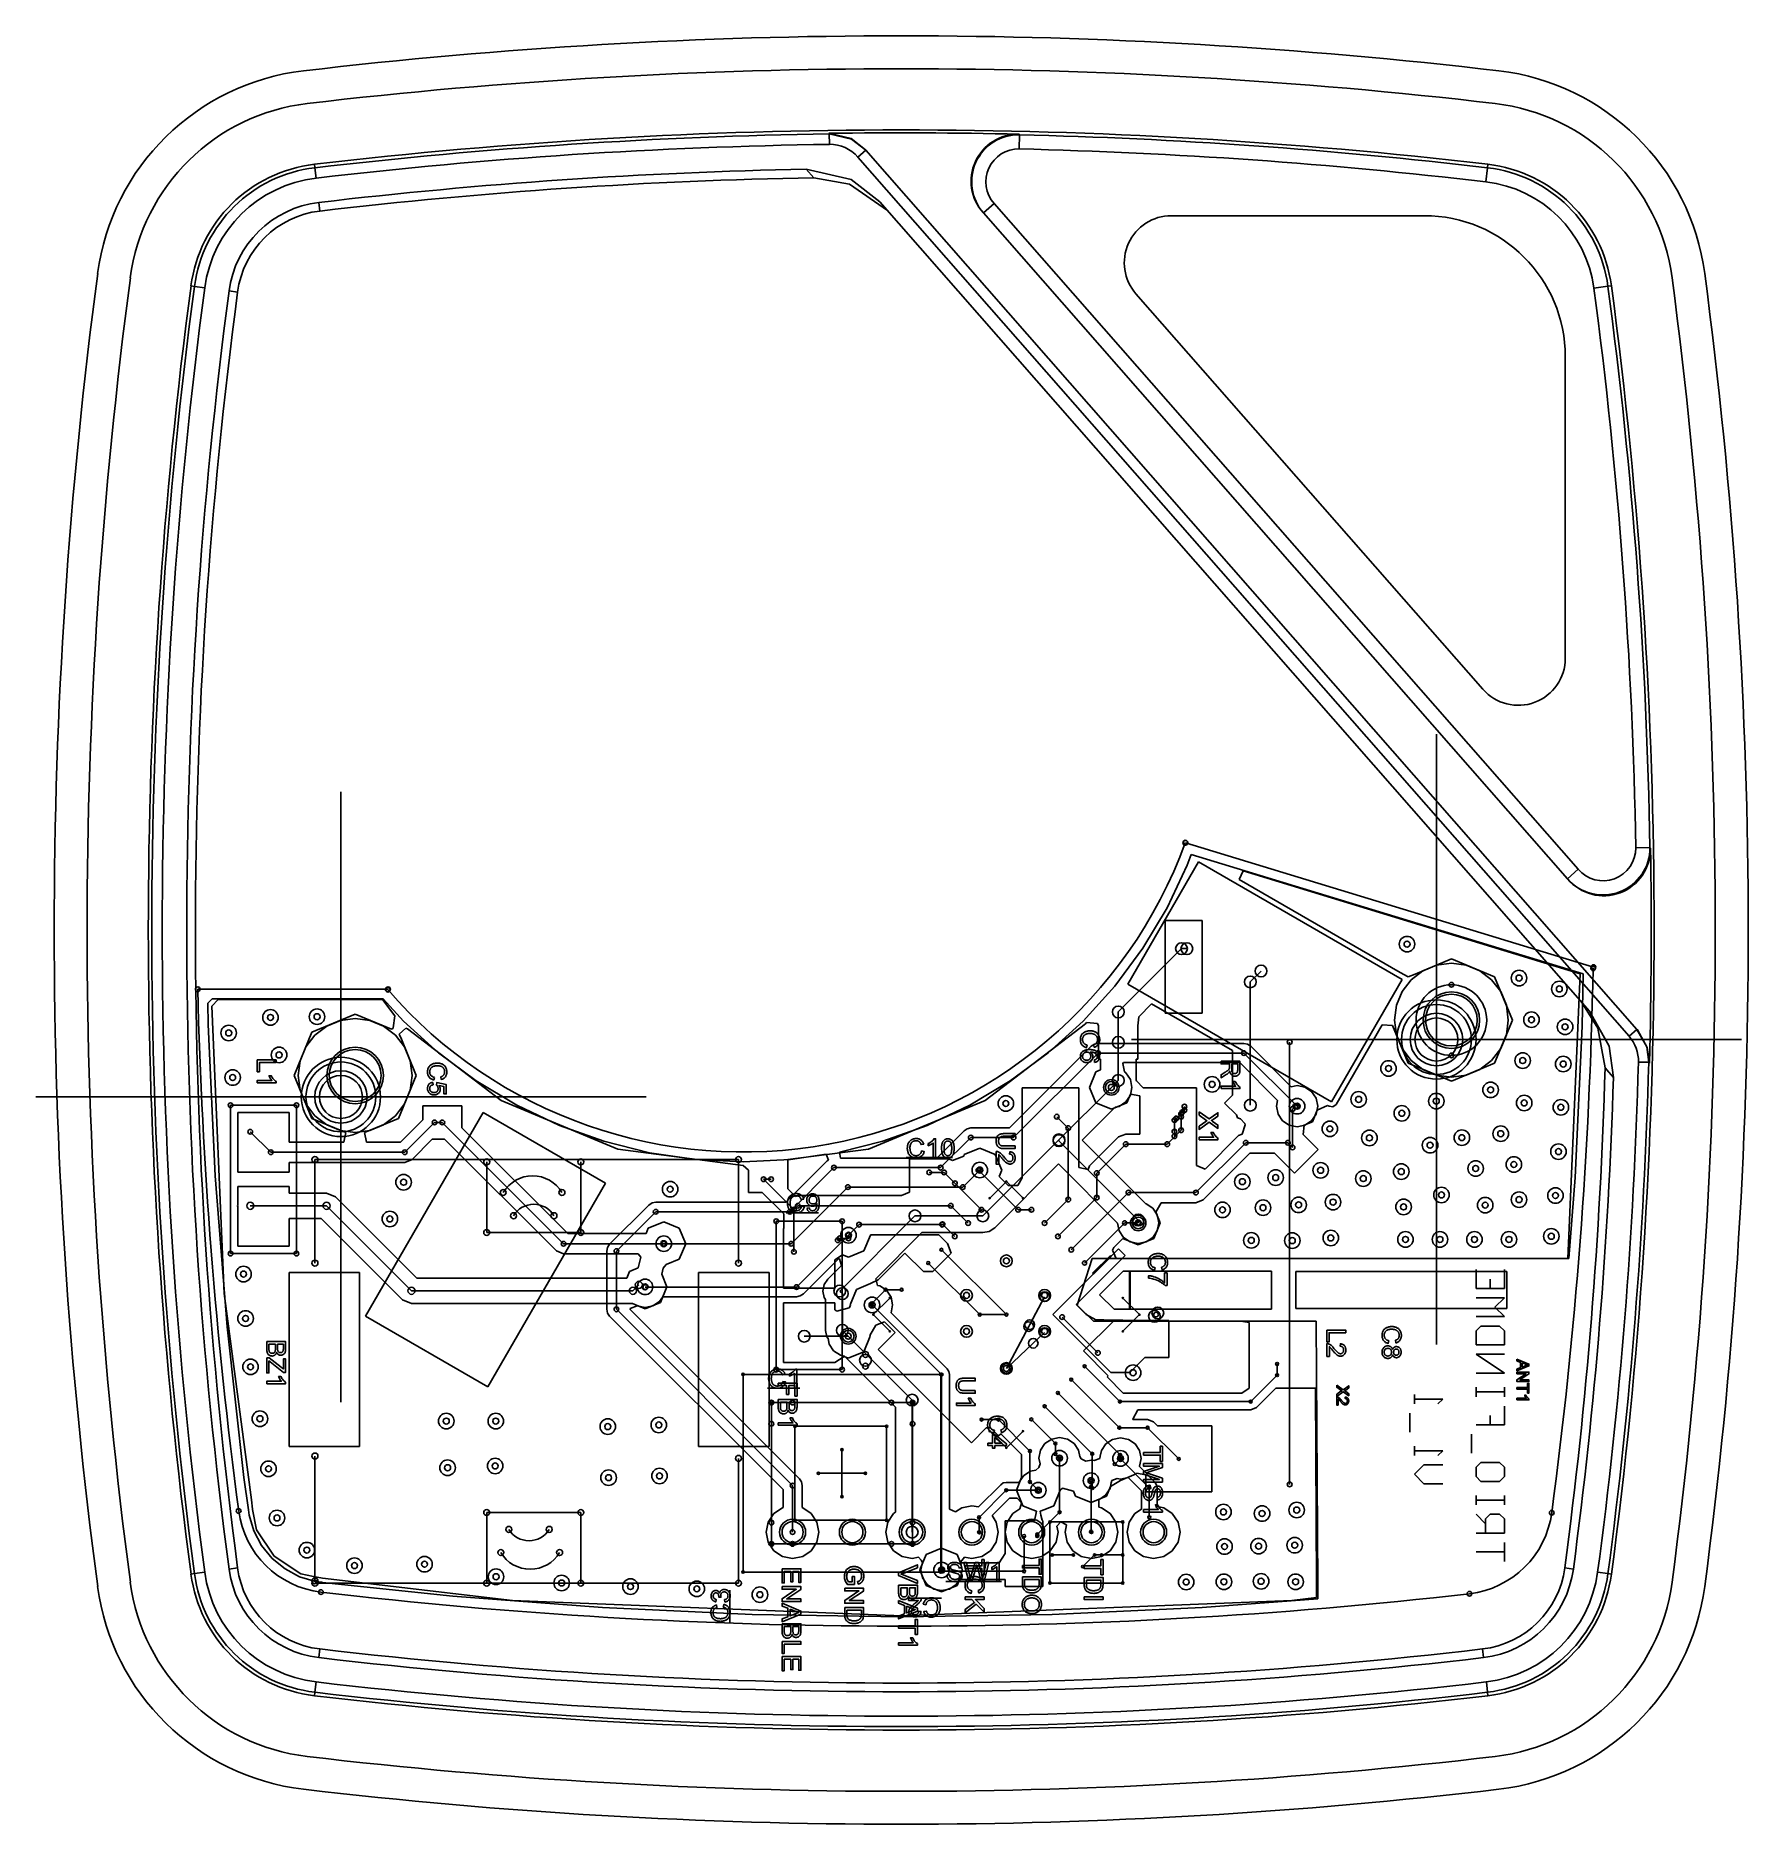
# Model space of a CAD drawing. Header units: millimetres. Extents: x -50.2 to -13.8, y -30.8 to 7.2.
import ezdxf

# ---------------------------------------------------------------- set-up
doc = ezdxf.new("R2010")
doc.units = ezdxf.units.MM
doc.linetypes.add('CENTERX2', pattern=[20.32, 12.7, -2.54, 2.54, -2.54])

msp = doc.modelspace()

# ---------------------------------------------------------------- linework, layer by layer
at = {"color": 7, "linetype": 'Continuous'}
for p, q in [((-33.303, 5.151), (-33.315, 5.165)), ((-33.3, 4.931), (-33.303, 5.151)), ((-29.271, 5.147), (-29.26, 5.134)), ((-29.26, 5.134), (-29.267, 4.833)), ((-32.527, 4.807), (-32.693, 4.66)), ((-16.307, -14.021), (-32.693, 4.66)), ((-32.536, 4.817), (-32.527, 4.807)), ((-32.527, 4.807), (-16.14, -13.875)), ((-44.235, 4.432), (-44.244, 4.507)), ((-44.209, 4.213), (-44.235, 4.432)), ((-33.632, 4.221), (-33.794, 4.402)), ((-19.314, 4.433), (-19.349, 4.134)), ((-19.314, 4.433), (-19.305, 4.507)), ((-44.149, 3.696), (-44.127, 3.514)), ((-32.227, 3.707), (-17.148, -13.484)), ((-30.025, 3.472), (-30.032, 3.48)), ((-29.797, 3.672), (-30.025, 3.472)), ((-17.618, -10.673), (-30.025, 3.472)), ((-29.797, 3.672), (-17.39, -10.473)), ((-26.034, 3.415), (-20.662, 3.415)), ((-46.793, 1.913), (-46.867, 1.923)), ((-46.574, 1.884), (-46.793, 1.913)), ((-16.755, 1.914), (-17.054, 1.874)), ((-16.755, 1.914), (-16.682, 1.923)), ((-46.059, 1.816), (-45.876, 1.791)), ((-19.414, -6.648), (-26.786, 1.755)), ((-17.662, 0.415), (-17.662, -5.989)), ((-20.4, -9.089), (-20.4, -7.605)), ((-43.681, -10.309), (-43.681, -8.825)), ((-20.4, -14.089), (-20.4, -9.089)), ((-25.732, -9.909), (-17.064, -12.551)), ((-25.696, -10.387), (-25.614, -10.158)), ((-25.614, -10.158), (-17.285, -12.697)), ((-16.165, -10.014), (-15.863, -10.009)), ((-15.863, -10.009), (-15.851, -10.023)), ((-43.681, -15.309), (-43.681, -10.309)), ((-25.458, -10.315), (-26.958, -12.913)), ((-25.458, -10.315), (-26.958, -12.913)), ((-26.124, -11.293), (-25.696, -10.387)), ((-21.128, -12.815), (-25.458, -10.315)), ((-21.128, -12.815), (-25.458, -10.315)), ((-24.591, -10.691), (-24.511, -10.507)), ((-24.511, -10.507), (-17.346, -12.692)), ((-17.39, -10.473), (-17.618, -10.673)), ((-21.17, -12.665), (-24.591, -10.691)), ((-17.61, -10.682), (-17.618, -10.673)), ((-26.639, -12.152), (-26.124, -11.293)), ((-26.164, -11.558), (-26.164, -13.531)), ((-25.382, -11.558), (-26.164, -11.558)), ((-25.382, -13.531), (-25.382, -11.558)), ((-27.236, -12.957), (-26.639, -12.152)), ((-25.818, -12.159), (-27.162, -13.503)), ((-25.818, -12.159), (-25.704, -12.159)), ((-20.083, -12.378), (-20.856, -12.698)), ((-20.397, -12.507), (-20.689, -12.628)), ((-20.083, -12.466), (-20.397, -12.507)), ((-19.165, -12.758), (-20.083, -12.378)), ((-19.77, -12.507), (-20.083, -12.466)), ((-19.478, -12.628), (-19.77, -12.507)), ((-26.958, -12.913), (-22.628, -15.413)), ((-26.958, -12.913), (-22.628, -15.413)), ((-24.127, -12.634), (-24.357, -12.865)), ((-24.357, -12.865), (-24.357, -15.485)), ((-22.628, -15.413), (-21.128, -12.815)), ((-22.628, -15.413), (-21.128, -12.815)), ((-21.002, -12.758), (-21.17, -12.665)), ((-20.939, -12.821), (-21.132, -13.071)), ((-20.856, -12.698), (-21.002, -12.758)), ((-20.689, -12.628), (-20.939, -12.821)), ((-19.228, -12.821), (-19.478, -12.628)), ((-19.035, -13.071), (-19.228, -12.821)), ((-18.784, -13.677), (-19.165, -12.758)), ((-17.346, -12.692), (-17.61, -18.74)), ((-17.285, -12.697), (-17.303, -13.808)), ((-46.723, -13.022), (-42.677, -13.022)), ((-46.509, -13.316), (-46.42, -13.226)), ((-46.426, -13.383), (-46.288, -13.238)), ((-46.42, -13.226), (-42.781, -13.226)), ((-46.288, -13.238), (-42.8, -13.238)), ((-42.8, -13.238), (-42.535, -13.584)), ((-42.781, -13.226), (-42.352, -13.7)), ((-27.909, -13.7), (-27.236, -12.957)), ((-21.132, -13.071), (-21.252, -13.363)), ((-18.914, -13.363), (-19.035, -13.071)), ((-46.502, -13.773), (-46.509, -13.316)), ((-46.16, -19.484), (-46.426, -13.383)), ((-43.378, -13.554), (-44.296, -13.934)), ((-43.378, -13.642), (-43.691, -13.683)), ((-42.607, -13.873), (-43.378, -13.554)), ((-43.064, -13.683), (-43.378, -13.642)), ((-42.535, -13.584), (-42.567, -13.842)), ((-27.162, -13.503), (-27.162, -14.151)), ((-26.744, -13.797), (-26.727, -13.604)), ((-26.727, -13.604), (-26.453, -13.33)), ((-26.453, -13.33), (-24.736, -14.321)), ((-26.164, -13.531), (-25.382, -13.531)), ((-21.252, -13.363), (-21.294, -13.677)), ((-21.294, -13.677), (-21.252, -13.99)), ((-19.165, -14.595), (-18.784, -13.677)), ((-18.873, -13.677), (-18.914, -13.363)), ((-18.914, -13.99), (-18.873, -13.677)), ((-46.35, -16.988), (-46.502, -13.773)), ((-44.296, -13.934), (-44.677, -14.853)), ((-44.234, -13.997), (-44.426, -14.247)), ((-43.983, -13.804), (-44.234, -13.997)), ((-43.691, -13.683), (-43.983, -13.804)), ((-42.773, -13.804), (-43.064, -13.683)), ((-42.522, -13.997), (-42.773, -13.804)), ((-42.58, -13.855), (-42.607, -13.873)), ((-42.567, -13.842), (-42.58, -13.855)), ((-42.33, -14.247), (-42.522, -13.997)), ((-42.441, -13.978), (-42.298, -13.847)), ((-42.433, -13.997), (-42.441, -13.978)), ((-42.411, -14.05), (-42.433, -13.997)), ((-42.079, -14.853), (-42.411, -14.05)), ((-42.352, -13.7), (-41.609, -14.373)), ((-42.298, -13.847), (-42.263, -13.862)), ((-42.263, -13.862), (-40.275, -15.388)), ((-29.987, -15.388), (-27.856, -13.753)), ((-28.652, -14.373), (-27.909, -13.7)), ((-27.856, -13.753), (-27.836, -13.728)), ((-27.836, -13.728), (-27.602, -13.751)), ((-27.602, -13.751), (-27.579, -13.797)), ((-27.579, -13.797), (-27.579, -14.505)), ((-26.744, -14.505), (-26.744, -13.797)), ((-22.534, -15.467), (-21.557, -13.776)), ((-21.557, -13.776), (-21.335, -13.791)), ((-21.335, -13.791), (-21.002, -14.595)), ((-21.252, -13.99), (-21.132, -14.282)), ((-19.035, -14.282), (-18.914, -13.99)), ((-17.303, -13.808), (-17.454, -17.024)), ((-16.14, -13.875), (-16.307, -14.021)), ((-16.14, -13.875), (-16.13, -13.886)), ((-44.426, -14.247), (-44.547, -14.539)), ((-42.209, -14.539), (-42.33, -14.247)), ((-41.609, -14.373), (-40.804, -14.97)), ((-27.735, -14.233), (-29.471, -15.968)), ((-29.457, -14.97), (-28.652, -14.373)), ((-27.591, -14.377), (-29.387, -16.172)), ((-27.669, -14.188), (-27.735, -14.233)), ((-27.591, -14.173), (-27.669, -14.188)), ((-24.492, -14.173), (-27.591, -14.173)), ((-27.591, -14.377), (-24.492, -14.377)), ((-27.162, -14.151), (-27.162, -14.959)), ((-25.4, -14.089), (-26.884, -14.089)), ((-20.4, -14.089), (-25.4, -14.089)), ((-24.736, -14.321), (-24.736, -15.273)), ((-24.414, -14.188), (-24.492, -14.173)), ((-24.492, -14.377), (-23.362, -15.507)), ((-24.348, -14.233), (-24.414, -14.188)), ((-23.487, -15.093), (-24.348, -14.233)), ((-23.52, -14.144), (-23.52, -23.542)), ((-21.132, -14.282), (-20.939, -14.532)), ((-20.4, -14.089), (-20.4, -19.089)), ((-20.4, -14.089), (-15.4, -14.089)), ((-19.228, -14.532), (-19.035, -14.282)), ((-15.4, -14.089), (-13.916, -14.089)), ((-44.547, -14.539), (-44.588, -14.853)), ((-42.167, -14.853), (-42.209, -14.539)), ((-27.639, -14.777), (-27.775, -15.106)), ((-27.541, -14.736), (-27.639, -14.777)), ((-27.579, -14.505), (-27.541, -14.505)), ((-27.541, -14.505), (-27.541, -14.736)), ((-27.065, -14.601), (-27.051, -14.581)), ((-27.032, -14.774), (-27.065, -14.601)), ((-27.051, -14.581), (-24.577, -14.581)), ((-26.999, -14.796), (-27.032, -14.774)), ((-26.904, -14.938), (-26.999, -14.796)), ((-26.783, -14.953), (-26.783, -14.505)), ((-26.783, -14.505), (-26.744, -14.505)), ((-24.577, -14.581), (-23.776, -15.382)), ((-21.002, -14.595), (-20.083, -14.975)), ((-20.939, -14.532), (-20.689, -14.725)), ((-20.689, -14.725), (-20.397, -14.846)), ((-20.083, -14.975), (-19.165, -14.595)), ((-19.77, -14.846), (-19.478, -14.725)), ((-19.478, -14.725), (-19.228, -14.532)), ((-15.888, -14.574), (-16.108, -14.568)), ((-15.875, -14.589), (-15.888, -14.574)), ((-44.677, -14.853), (-44.296, -15.771)), ((-44.588, -14.853), (-44.547, -15.166)), ((-44.547, -15.166), (-44.426, -15.458)), ((-42.459, -15.771), (-42.079, -14.853)), ((-42.33, -15.458), (-42.209, -15.166)), ((-42.209, -15.166), (-42.167, -14.853)), ((-40.804, -14.97), (-39.945, -15.485)), ((-30.317, -15.485), (-29.457, -14.97)), ((-28.002, -15.119), (-29.202, -15.119)), ((-29.202, -15.119), (-29.202, -17.028)), ((-27.309, -15.106), (-28.423, -16.22)), ((-28.002, -16.808), (-28.002, -15.119)), ((-27.775, -15.106), (-27.639, -15.435)), ((-27.162, -14.959), (-27.309, -15.106)), ((-26.871, -15.106), (-26.904, -14.938)), ((-26.904, -15.274), (-26.871, -15.106)), ((-26.777, -14.965), (-26.783, -14.953)), ((-26.633, -15.119), (-26.777, -14.965)), ((-25.502, -15.119), (-26.633, -15.119)), ((-25.502, -16.765), (-25.502, -15.119)), ((-23.362, -15.068), (-23.487, -15.093)), ((-23.194, -15.102), (-23.362, -15.068)), ((-23.052, -15.197), (-23.194, -15.102)), ((-22.957, -15.339), (-23.052, -15.197)), ((-20.397, -14.846), (-20.083, -14.887)), ((-20.083, -14.887), (-19.77, -14.846)), ((-48.681, -15.309), (-50.165, -15.309)), ((-43.681, -15.309), (-48.681, -15.309)), ((-46.026, -15.485), (-44.626, -15.485)), ((-46.026, -15.485), (-46.026, -18.638)), ((-44.626, -15.485), (-44.626, -18.638)), ((-44.426, -15.458), (-44.234, -15.708)), ((-43.681, -15.309), (-43.681, -20.309)), ((-43.681, -15.309), (-38.681, -15.309)), ((-42.522, -15.708), (-42.33, -15.458)), ((-41.108, -15.498), (-41.943, -15.498)), ((-41.943, -15.498), (-41.943, -15.799)), ((-41.108, -15.964), (-41.108, -15.498)), ((-40.275, -15.388), (-37.793, -16.416)), ((-39.945, -15.485), (-39.039, -15.914)), ((-38.681, -15.309), (-37.197, -15.309)), ((-32.468, -16.416), (-29.987, -15.388)), ((-31.222, -15.914), (-30.317, -15.485)), ((-27.928, -16.23), (-27.227, -15.528)), ((-27.639, -15.435), (-27.309, -15.572)), ((-27.309, -15.572), (-26.98, -15.435)), ((-27.227, -15.528), (-27.141, -15.511)), ((-27.141, -15.511), (-26.999, -15.416)), ((-26.999, -15.416), (-26.904, -15.274)), ((-26.98, -15.435), (-26.902, -15.248)), ((-26.902, -15.248), (-26.702, -15.288)), ((-26.702, -15.288), (-26.702, -16.097)), ((-25.755, -15.516), (-25.755, -15.589)), ((-24.736, -15.273), (-24.903, -15.44)), ((-24.903, -15.44), (-24.65, -15.693)), ((-23.776, -15.382), (-23.801, -15.507)), ((-23.801, -15.507), (-23.767, -15.675)), ((-23.4, -15.507), (-23.459, -15.566)), ((-23.459, -15.566), (-23.459, -16.383)), ((-22.924, -15.507), (-22.957, -15.339)), ((-22.957, -15.675), (-22.924, -15.507)), ((-22.932, -15.593), (-22.712, -15.49)), ((-22.712, -15.49), (-22.682, -15.507)), ((-22.682, -15.507), (-22.6, -15.518)), ((-22.6, -15.518), (-22.534, -15.467)), ((-44.781, -15.641), (-45.87, -15.641)), ((-45.87, -15.641), (-45.87, -16.908)), ((-44.781, -16.268), (-44.781, -15.641)), ((-44.296, -15.771), (-43.578, -16.068)), ((-44.234, -15.708), (-43.983, -15.901)), ((-43.983, -15.901), (-43.691, -16.022)), ((-43.177, -16.068), (-42.459, -15.771)), ((-40.659, -15.639), (-43.159, -19.969)), ((-40.659, -15.639), (-43.159, -19.969)), ((-43.064, -16.022), (-42.773, -15.901)), ((-42.773, -15.901), (-42.522, -15.708)), ((-41.943, -15.799), (-42.413, -16.268)), ((-41.691, -15.852), (-42.323, -16.485)), ((-41.691, -15.852), (-41.526, -15.852)), ((-41.526, -15.852), (-38.95, -18.428)), ((-38.061, -17.139), (-40.659, -15.639)), ((-38.061, -17.139), (-40.659, -15.639)), ((-39.039, -15.914), (-38.095, -16.251)), ((-32.166, -16.251), (-31.222, -15.914)), ((-28.468, -15.729), (-28.226, -15.971)), ((-25.932, -15.766), (-25.968, -15.802)), ((-25.968, -15.802), (-25.968, -16.046)), ((-25.802, -15.636), (-25.932, -15.766)), ((-25.826, -15.668), (-25.826, -15.729)), ((-25.826, -15.729), (-25.826, -16.018)), ((-25.755, -15.589), (-25.802, -15.636)), ((-24.65, -15.693), (-24.625, -15.753)), ((-24.625, -15.753), (-24.565, -15.777)), ((-24.565, -15.777), (-24.469, -15.874)), ((-24.467, -15.905), (-24.527, -16.098)), ((-24.469, -15.874), (-24.467, -15.905)), ((-23.767, -15.675), (-23.672, -15.817)), ((-23.672, -15.817), (-23.53, -15.912)), ((-23.53, -15.912), (-23.362, -15.946)), ((-23.362, -15.946), (-23.194, -15.912)), ((-23.233, -16.108), (-23.213, -15.911)), ((-23.213, -15.911), (-23.033, -15.836)), ((-23.194, -15.912), (-23.052, -15.817)), ((-23.052, -15.817), (-22.957, -15.675)), ((-23.033, -15.836), (-22.932, -15.593)), ((-45.607, -16.048), (-45.171, -16.485)), ((-43.618, -16.268), (-44.781, -16.268)), ((-43.691, -16.022), (-43.378, -16.063)), ((-43.578, -16.068), (-43.618, -16.268)), ((-43.378, -16.063), (-43.064, -16.022)), ((-43.138, -16.268), (-43.177, -16.068)), ((-42.413, -16.268), (-43.138, -16.268)), ((-42.17, -16.638), (-41.739, -16.206)), ((-41.739, -16.206), (-41.478, -16.206)), ((-41.478, -16.206), (-39.103, -18.581)), ((-38.861, -18.212), (-41.108, -15.964)), ((-38.095, -16.251), (-37.123, -16.495)), ((-33.083, -16.481), (-32.166, -16.251)), ((-30.44, -16.028), (-31.02, -16.608)), ((-30.296, -16.172), (-30.936, -16.812)), ((-30.374, -15.984), (-30.44, -16.028)), ((-30.296, -15.968), (-30.374, -15.984)), ((-29.471, -15.968), (-30.296, -15.968)), ((-30.296, -16.172), (-29.387, -16.172)), ((-28.423, -16.22), (-30.04, -17.836)), ((-28.423, -16.22), (-28.423, -16.24)), ((-28.423, -16.24), (-26.738, -17.925)), ((-28.226, -15.971), (-28.226, -17.49)), ((-26.579, -17.579), (-27.928, -16.23)), ((-27.156, -16.16), (-27.773, -16.776)), ((-27.003, -16.313), (-27.62, -16.929)), ((-27.003, -16.097), (-27.156, -16.16)), ((-26.702, -16.097), (-27.003, -16.097)), ((-27.003, -16.313), (-26.121, -16.313)), ((-25.826, -16.018), (-26.121, -16.313)), ((-25.968, -16.046), (-25.968, -16.143)), ((-24.454, -16.284), (-25.511, -17.341)), ((-24.607, -16.131), (-25.318, -16.841)), ((-24.527, -16.098), (-24.607, -16.131)), ((-24.454, -16.284), (-23.558, -16.284)), ((-23.558, -16.284), (-23.459, -16.383)), ((-22.914, -16.428), (-23.233, -16.108)), ((-45.171, -16.485), (-42.323, -16.485)), ((-44.781, -16.908), (-44.781, -16.701)), ((-44.781, -16.701), (-42.323, -16.701)), ((-44.233, -16.64), (-44.233, -18.84)), ((-44.233, -16.64), (-35.233, -16.64)), ((-42.323, -16.701), (-42.17, -16.638)), ((-40.583, -16.69), (-40.583, -18.19)), ((-38.583, -16.69), (-38.583, -18.19)), ((-37.793, -16.416), (-35.131, -16.767)), ((-37.123, -16.495), (-36.132, -16.642)), ((-36.132, -16.642), (-35.131, -16.691)), ((-35.233, -16.64), (-35.233, -18.84)), ((-35.131, -16.691), (-34.13, -16.642)), ((-33.348, -16.668), (-34.226, -17.546)), ((-34.187, -16.642), (-32.468, -16.416)), ((-34.187, -17.264), (-34.187, -16.642)), ((-34.13, -16.642), (-33.369, -16.529)), ((-33.369, -16.529), (-33.322, -16.65)), ((-33.322, -16.65), (-33.348, -16.668)), ((-33.067, -16.608), (-33.083, -16.481)), ((-31.02, -16.608), (-33.067, -16.608)), ((-30.763, -16.626), (-31.598, -16.626)), ((-31.598, -16.626), (-31.598, -17.334)), ((-30.683, -16.66), (-30.763, -16.626)), ((-30.447, -16.566), (-30.683, -16.66)), ((-30.433, -16.534), (-30.447, -16.566)), ((-30.104, -16.397), (-30.433, -16.534)), ((-29.775, -16.534), (-30.104, -16.397)), ((-29.638, -16.863), (-29.775, -16.534)), ((-25.358, -17.494), (-24.365, -16.501)), ((-24.365, -16.501), (-23.842, -16.501)), ((-23.842, -16.501), (-23.414, -16.928)), ((-23.414, -16.928), (-22.914, -16.428)), ((-46.098, -20.197), (-46.35, -16.988)), ((-45.87, -16.908), (-44.781, -16.908)), ((-35.131, -16.767), (-35.022, -16.862)), ((-35.022, -16.862), (-35.022, -17.337)), ((-34.698, -17.059), (-34.538, -17.059)), ((-34.698, -17.059), (-34.056, -17.702)), ((-33.204, -16.812), (-34.142, -17.75)), ((-33.204, -16.812), (-30.936, -16.812)), ((-31.178, -16.914), (-30.864, -16.914)), ((-30.864, -16.914), (-30.633, -17.145)), ((-30.104, -16.863), (-30.465, -17.224)), ((-30.134, -16.863), (-29.289, -17.708)), ((-30.134, -16.863), (-30.104, -16.863)), ((-29.787, -18.088), (-28.433, -16.734)), ((-29.694, -16.997), (-29.638, -16.863)), ((-29.498, -17.193), (-29.694, -16.997)), ((-29.202, -17.028), (-29.295, -17.19)), ((-28.433, -16.734), (-27.175, -17.992)), ((-27.802, -16.848), (-28.002, -16.808)), ((-27.773, -16.776), (-27.802, -16.848)), ((-27.62, -16.929), (-27.62, -17.449)), ((-25.318, -16.841), (-25.502, -16.765)), ((-17.454, -17.024), (-17.59, -18.744)), ((-44.781, -17.216), (-45.87, -17.216)), ((-45.87, -17.216), (-45.87, -17.603)), ((-44.781, -17.352), (-44.781, -17.216)), ((-43.987, -17.352), (-44.781, -17.352)), ((-43.796, -17.432), (-43.987, -17.352)), ((-42.069, -19.158), (-43.796, -17.432)), ((-40.561, -21.469), (-38.061, -17.139)), ((-40.561, -21.469), (-38.061, -17.139)), ((-35.022, -17.337), (-34.727, -17.337)), ((-34.727, -17.337), (-34.272, -17.791)), ((-34.024, -17.427), (-34.187, -17.264)), ((-32.908, -17.224), (-34.112, -18.428)), ((-33.974, -17.406), (-34.024, -17.427)), ((-31.768, -17.406), (-33.974, -17.406)), ((-32.908, -17.224), (-30.465, -17.224)), ((-31.598, -17.334), (-31.768, -17.406)), ((-30.633, -17.145), (-30.07, -17.708)), ((-29.54, -17.107), (-29.893, -17.46)), ((-29.54, -17.107), (-29.186, -17.46)), ((-29.482, -17.193), (-29.498, -17.193)), ((-29.295, -17.19), (-29.482, -17.193)), ((-27.62, -17.449), (-28.444, -18.273)), ((-26.946, -17.341), (-28.161, -18.556)), ((-26.946, -17.341), (-25.511, -17.341)), ((-45.87, -17.603), (-45.878, -17.623)), ((-45.878, -17.623), (-45.87, -17.642)), ((-45.87, -17.642), (-45.87, -18.482)), ((-45.607, -17.623), (-43.987, -17.623)), ((-43.987, -17.623), (-42.181, -19.429)), ((-37.136, -17.606), (-37.972, -18.441)), ((-36.992, -17.75), (-37.827, -18.586)), ((-37.07, -17.562), (-37.136, -17.606)), ((-36.992, -17.546), (-37.07, -17.562)), ((-34.226, -17.546), (-36.992, -17.546)), ((-36.992, -17.75), (-34.142, -17.75)), ((-34.272, -17.791), (-34.272, -18.107)), ((-33.974, -17.623), (-34.056, -17.704)), ((-34.056, -17.702), (-34.056, -17.704)), ((-34.056, -17.704), (-34.056, -18.598)), ((-33.974, -17.623), (-30.721, -17.623)), ((-31.482, -17.836), (-33.08, -19.434)), ((-31.482, -17.836), (-30.04, -17.836)), ((-30.721, -17.623), (-30.353, -17.991)), ((-29.289, -17.708), (-29.009, -17.708)), ((-28.226, -17.49), (-28.727, -17.991)), ((-26.57, -17.581), (-26.579, -17.579)), ((-26.428, -17.676), (-26.57, -17.581)), ((-26.333, -17.818), (-26.428, -17.676)), ((-26.367, -17.757), (-26.247, -17.557)), ((-26.272, -17.986), (-26.367, -17.757)), ((-26.299, -17.986), (-26.333, -17.818)), ((-26.247, -17.557), (-25.511, -17.557)), ((-25.511, -17.557), (-25.358, -17.494)), ((-44.781, -18.482), (-44.781, -17.893)), ((-44.781, -17.893), (-44.099, -17.893)), ((-44.099, -17.893), (-42.372, -19.62)), ((-40.583, -18.19), (-38.583, -18.19)), ((-37.196, -18.212), (-38.861, -18.212)), ((-37.149, -18.099), (-37.196, -18.212)), ((-36.82, -17.962), (-37.149, -18.099)), ((-36.49, -18.099), (-36.82, -17.962)), ((-36.354, -18.428), (-36.49, -18.099)), ((-34.43, -17.952), (-33.03, -17.952)), ((-34.43, -17.952), (-34.43, -21.104)), ((-34.272, -18.107), (-34.275, -18.107)), ((-34.275, -18.107), (-34.275, -19.374)), ((-33.03, -17.952), (-33.03, -21.104)), ((-32.67, -18.023), (-32.895, -18.248)), ((-32.67, -18.023), (-30.907, -18.023)), ((-32.429, -18.248), (-32.424, -18.239)), ((-32.424, -18.239), (-30.976, -18.239)), ((-32.317, -19.176), (-31.335, -18.193)), ((-31.335, -18.193), (-30.04, -18.193)), ((-30.976, -18.239), (-30.789, -18.426)), ((-30.896, -18.013), (-30.636, -18.273)), ((-30.04, -18.193), (-29.903, -18.166)), ((-29.903, -18.166), (-29.787, -18.088)), ((-27.025, -17.986), (-27.878, -18.839)), ((-27.175, -17.992), (-27.143, -18.154)), ((-27.143, -18.154), (-27.048, -18.296)), ((-27.025, -17.986), (-26.738, -17.986)), ((-26.738, -17.925), (-26.738, -17.986)), ((-26.428, -18.296), (-26.333, -18.154)), ((-26.409, -18.315), (-26.272, -17.986)), ((-26.333, -18.154), (-26.299, -17.986)), ((-45.87, -18.482), (-44.781, -18.482)), ((-39.103, -18.581), (-38.95, -18.644)), ((-38.95, -18.428), (-36.82, -18.428)), ((-38.016, -18.507), (-38.031, -18.586)), ((-38.031, -18.586), (-38.031, -19.822)), ((-37.972, -18.441), (-38.016, -18.507)), ((-37.827, -18.586), (-37.827, -19.822)), ((-36.817, -18.428), (-34.112, -18.428)), ((-36.49, -18.757), (-36.354, -18.428)), ((-32.895, -18.248), (-33.997, -19.35)), ((-33.083, -18.314), (-33.123, -18.354)), ((-33.083, -18.314), (-32.895, -18.314)), ((-32.895, -18.713), (-32.566, -18.577)), ((-32.566, -18.577), (-32.429, -18.248)), ((-30.919, -18.556), (-29.54, -19.935)), ((-30.789, -18.426), (-30.715, -18.628)), ((-27.154, -18.539), (-28.549, -19.935)), ((-27.281, -18.562), (-27.257, -18.508)), ((-27.207, -18.74), (-27.281, -18.562)), ((-27.257, -18.508), (-27.066, -18.316)), ((-27.012, -18.681), (-27.154, -18.539)), ((-27.066, -18.316), (-26.738, -18.452)), ((-27.048, -18.296), (-26.906, -18.391)), ((-26.906, -18.391), (-26.738, -18.425)), ((-26.738, -18.452), (-26.409, -18.315)), ((-26.738, -18.425), (-26.57, -18.391)), ((-26.57, -18.391), (-26.428, -18.296)), ((-46.026, -18.638), (-44.626, -18.638)), ((-38.95, -18.644), (-37.366, -18.644)), ((-37.362, -18.939), (-37.548, -19.016)), ((-37.366, -18.644), (-37.304, -18.715)), ((-37.304, -18.715), (-37.362, -18.939)), ((-36.863, -19.078), (-36.832, -18.948)), ((-36.832, -18.948), (-36.77, -18.873)), ((-36.77, -18.873), (-36.49, -18.757)), ((-33.853, -19.494), (-33.105, -18.746)), ((-33.044, -18.893), (-33.333, -19.182)), ((-33.186, -18.773), (-33.02, -18.662)), ((-33.186, -19.374), (-33.186, -18.773)), ((-33.105, -18.746), (-33.083, -18.752)), ((-33.083, -18.752), (-33.044, -18.893)), ((-33.02, -18.662), (-32.895, -18.713)), ((-31.696, -18.627), (-32.262, -19.193)), ((-31.303, -19.021), (-31.696, -18.627)), ((-31.201, -18.839), (-30.105, -19.935)), ((-30.715, -18.628), (-31.103, -19.02)), ((-28.055, -19.723), (-27.012, -18.681)), ((-27.72, -18.744), (-28.036, -19.731)), ((-26.226, -18.744), (-27.72, -18.744)), ((-27.33, -18.677), (-27.71, -19.057)), ((-27.691, -19.077), (-27.311, -18.697)), ((-27.311, -18.697), (-27.33, -18.677)), ((-26.25, -18.74), (-27.207, -18.74)), ((-25.219, -18.74), (-26.25, -18.74)), ((-25.195, -18.744), (-26.226, -18.744)), ((-24.454, -18.74), (-25.219, -18.74)), ((-24.43, -18.744), (-25.195, -18.744)), ((-23.695, -18.74), (-24.454, -18.74)), ((-23.671, -18.744), (-24.43, -18.744)), ((-22.153, -18.74), (-23.695, -18.74)), ((-22.129, -18.744), (-23.671, -18.744)), ((-21.607, -18.74), (-22.153, -18.74)), ((-21.583, -18.744), (-22.129, -18.744)), ((-20.535, -18.74), (-21.607, -18.74)), ((-20.511, -18.744), (-21.583, -18.744)), ((-19.403, -18.74), (-20.535, -18.74)), ((-19.379, -18.744), (-20.511, -18.744)), ((-19.557, -19.379), (-19.557, -18.979)), ((-17.61, -18.74), (-19.403, -18.74)), ((-17.59, -18.744), (-19.379, -18.744)), ((-18.957, -18.979), (-18.957, -19.379)), ((-43.283, -19.04), (-44.783, -19.04)), ((-44.783, -19.04), (-44.783, -22.74)), ((-43.283, -22.74), (-43.283, -19.04)), ((-37.607, -19.158), (-42.069, -19.158)), ((-37.548, -19.016), (-37.607, -19.158)), ((-37.35, -19.302), (-37.477, -19.429)), ((-37.215, -19.35), (-33.997, -19.35)), ((-36.889, -19.674), (-36.753, -19.345)), ((-36.753, -19.345), (-36.863, -19.078)), ((-34.583, -19.04), (-36.083, -19.04)), ((-36.083, -19.04), (-36.083, -22.74)), ((-34.583, -22.74), (-34.583, -19.04)), ((-34.275, -19.374), (-33.186, -19.374)), ((-33.41, -19.297), (-33.437, -19.434)), ((-33.333, -19.182), (-33.41, -19.297)), ((-32.427, -19.277), (-32.724, -19.399)), ((-32.262, -19.193), (-32.427, -19.277)), ((-32.276, -19.314), (-32.317, -19.176)), ((-32.227, -19.323), (-32.276, -19.314)), ((-32.084, -19.418), (-32.227, -19.323)), ((-31.103, -19.02), (-31.303, -19.021)), ((-27.71, -19.057), (-27.691, -19.077)), ((-27.056, -19.008), (-27.56, -19.512)), ((-26.911, -19.008), (-27.056, -19.008)), ((-26.924, -19.008), (-26.924, -19.821)), ((-23.903, -19.008), (-26.924, -19.008)), ((-26.911, -19.821), (-26.911, -19.008)), ((-23.903, -19.821), (-23.903, -19.008)), ((-23.388, -19.021), (-23.388, -19.808)), ((-18.905, -19.021), (-23.388, -19.021)), ((-20.4, -19.089), (-20.4, -20.573)), ((-18.957, -19.379), (-19.557, -19.379)), ((-19.257, -19.379), (-19.257, -19.179)), ((-18.905, -19.808), (-18.905, -19.021)), ((-45.583, -23.87), (-46.16, -19.484)), ((-42.372, -19.62), (-42.181, -19.699)), ((-42.181, -19.429), (-37.477, -19.429)), ((-42.181, -19.699), (-37.487, -19.699)), ((-37.531, -19.806), (-37.388, -19.749)), ((-37.487, -19.699), (-37.218, -19.811)), ((-37.388, -19.749), (-37.386, -19.75)), ((-37.386, -19.75), (-37.218, -19.784)), ((-37.218, -19.811), (-36.889, -19.674)), ((-37.218, -19.784), (-37.05, -19.75)), ((-37.05, -19.75), (-36.908, -19.655)), ((-36.908, -19.655), (-36.841, -19.554)), ((-36.841, -19.554), (-33.997, -19.554)), ((-33.186, -19.682), (-34.275, -19.682)), ((-34.275, -19.682), (-34.275, -20.949)), ((-33.997, -19.554), (-33.919, -19.538)), ((-33.919, -19.538), (-33.853, -19.494)), ((-33.437, -19.434), (-33.41, -19.57)), ((-33.41, -19.57), (-33.381, -19.613)), ((-33.381, -19.613), (-33.381, -20.269)), ((-33.186, -19.83), (-33.186, -19.682)), ((-33.08, -19.434), (-33.025, -19.489)), ((-33.025, -19.489), (-33.025, -20.269)), ((-32.854, -19.744), (-32.88, -19.794)), ((-32.724, -19.399), (-32.86, -19.729)), ((-32.86, -19.729), (-32.854, -19.744)), ((-32.106, -19.405), (-32.394, -19.693)), ((-32.394, -19.693), (-32.394, -19.729)), ((-32.394, -19.729), (-30.916, -21.207)), ((-32.015, -19.582), (-32.368, -19.935)), ((-32.106, -19.405), (-31.767, -19.405)), ((-31.989, -19.561), (-32.084, -19.418)), ((-31.956, -19.729), (-31.989, -19.561)), ((-31.989, -19.896), (-31.956, -19.729)), ((-28.727, -19.554), (-29.043, -20.147)), ((-27.846, -19.933), (-28.055, -19.723)), ((-28.036, -19.731), (-27.69, -20.077)), ((-27.56, -19.512), (-27.251, -19.821)), ((-27.065, -19.582), (-26.711, -19.935)), ((-18.957, -19.579), (-19.557, -19.579)), ((-19.157, -19.779), (-18.957, -19.579)), ((-43.159, -19.969), (-40.561, -21.469)), ((-43.159, -19.969), (-40.561, -21.469)), ((-38.031, -19.822), (-38.016, -19.901)), ((-38.016, -19.901), (-37.972, -19.967)), ((-37.972, -19.967), (-34.286, -23.652)), ((-37.827, -19.822), (-34.082, -23.567)), ((-37.535, -19.827), (-37.531, -19.806)), ((-33.938, -23.423), (-37.535, -19.827)), ((-33.139, -19.862), (-33.186, -19.83)), ((-32.88, -19.794), (-33.139, -19.862)), ((-32.368, -19.935), (-32.015, -20.289)), ((-32.314, -20.161), (-32.132, -20.086)), ((-32.132, -20.086), (-31.901, -20.317)), ((-31.99, -19.897), (-31.989, -19.896)), ((-30.798, -21.089), (-31.99, -19.897)), ((-30.105, -19.935), (-29.54, -19.935)), ((-28.549, -19.935), (-28.199, -20.286)), ((-28.357, -19.986), (-27.595, -20.748)), ((-27.898, -20.707), (-27.266, -20.074)), ((-27.642, -20.047), (-27.846, -19.933)), ((-27.69, -20.077), (-26.765, -20.077)), ((-27.47, -20.047), (-27.642, -20.047)), ((-27.062, -20.049), (-27.47, -20.047)), ((-27.266, -20.074), (-25.818, -20.074)), ((-27.251, -19.821), (-26.911, -19.821)), ((-26.711, -19.935), (-27.065, -20.289)), ((-26.088, -20.057), (-27.062, -20.049)), ((-26.924, -19.821), (-23.903, -19.821)), ((-26.765, -20.077), (-25.794, -20.077)), ((-26.088, -20.844), (-26.088, -20.057)), ((-25.818, -20.074), (-24.566, -20.074)), ((-25.794, -20.077), (-25.027, -20.077)), ((-25.027, -20.077), (-24.118, -20.077)), ((-24.566, -20.074), (-24.377, -20.1)), ((-24.377, -20.1), (-24.377, -21.5)), ((-24.118, -20.077), (-22.955, -20.077)), ((-23.388, -19.808), (-18.905, -19.808)), ((-22.955, -20.077), (-22.923, -25.666)), ((-19.557, -19.978), (-18.957, -19.978)), ((-18.957, -19.978), (-19.157, -19.779)), ((-45.744, -23.397), (-46.098, -20.197)), ((-43.681, -20.309), (-43.681, -21.793)), ((-33.835, -20.394), (-32.9, -20.394)), ((-33.381, -20.269), (-33.354, -20.406)), ((-33.354, -20.406), (-33.328, -20.445)), ((-33.328, -20.445), (-33.305, -20.562)), ((-33.025, -20.269), (-32.9, -20.394)), ((-32.9, -20.394), (-31.542, -21.751)), ((-32.571, -20.723), (-32.434, -20.394)), ((-32.44, -20.379), (-32.314, -20.161)), ((-32.434, -20.394), (-32.44, -20.379)), ((-31.901, -20.317), (-32.262, -20.678)), ((-29.065, -20.188), (-29.54, -21.078)), ((-29.043, -20.147), (-29.065, -20.188)), ((-28.727, -20.316), (-28.969, -20.543)), ((-28.199, -20.286), (-27.323, -21.162)), ((-19.557, -20.278), (-19.457, -20.178)), ((-19.557, -20.578), (-19.557, -20.278)), ((-19.457, -20.178), (-19.057, -20.178)), ((-19.057, -20.178), (-18.957, -20.278)), ((-18.957, -20.278), (-18.957, -20.578)), ((-33.305, -20.562), (-33.21, -20.704)), ((-33.21, -20.704), (-33.068, -20.799)), ((-33.186, -20.949), (-32.986, -20.824)), ((-33.068, -20.799), (-32.982, -20.816)), ((-32.986, -20.824), (-32.9, -20.86)), ((-32.982, -20.816), (-31.899, -21.899)), ((-32.9, -20.86), (-32.571, -20.723)), ((-32.262, -20.678), (-31.979, -20.96)), ((-28.969, -20.543), (-29.54, -21.078)), ((-27.373, -21.233), (-27.898, -20.707)), ((-26.913, -21.162), (-26.596, -20.844)), ((-26.596, -20.844), (-26.088, -20.844)), ((-18.957, -20.578), (-19.557, -20.578)), ((-18.957, -21.178), (-19.557, -20.778)), ((-19.557, -20.778), (-18.957, -20.778)), ((-35.134, -21.205), (-30.934, -21.205)), ((-35.134, -21.205), (-35.134, -25.405)), ((-34.43, -21.104), (-33.03, -21.104)), ((-34.275, -20.949), (-33.186, -20.949)), ((-31.979, -20.96), (-31.131, -21.809)), ((-30.934, -21.205), (-30.934, -25.405)), ((-30.916, -21.207), (-30.916, -25.36)), ((-30.762, -21.143), (-30.798, -21.089)), ((-30.749, -21.207), (-30.762, -21.143)), ((-30.749, -24.068), (-30.749, -21.207)), ((-27.878, -21.031), (-27.128, -21.781)), ((-27.399, -21.26), (-27.373, -21.233)), ((-27.055, -21.604), (-27.399, -21.26)), ((-27.323, -21.162), (-26.913, -21.162)), ((-23.786, -21.219), (-24.348, -21.781)), ((-23.786, -20.983), (-23.786, -21.219)), ((-19.557, -21.178), (-18.957, -21.178)), ((-28.444, -21.597), (-27.124, -22.917)), ((-28.161, -21.314), (-27.138, -22.337)), ((-24.534, -21.604), (-27.055, -21.604)), ((-24.377, -21.5), (-24.534, -21.604)), ((-24.223, -21.906), (-23.817, -21.5)), ((-23.817, -21.5), (-22.977, -21.5)), ((-22.977, -21.5), (-22.971, -21.5)), ((-22.971, -21.5), (-22.947, -25.663)), ((-20.868, -21.829), (-20.868, -21.629)), ((-20.868, -21.629), (-20.868, -21.729)), ((-19.557, -21.678), (-19.557, -21.478)), ((-18.957, -21.578), (-19.557, -21.578)), ((-19.557, -21.578), (-19.557, -21.678)), ((-18.957, -21.678), (-18.957, -21.478)), ((-18.957, -21.478), (-18.957, -21.578)), ((-34.534, -21.805), (-34.534, -22.255)), ((-34.534, -21.805), (-34.084, -21.805)), ((-34.534, -21.805), (-31.534, -21.805)), ((-34.534, -21.805), (-34.534, -24.805)), ((-31.984, -21.805), (-31.534, -21.805)), ((-31.899, -21.899), (-31.899, -24.132)), ((-31.542, -21.751), (-31.542, -24.556)), ((-31.534, -21.805), (-31.534, -22.255)), ((-31.534, -21.805), (-31.534, -24.805)), ((-31.131, -21.809), (-30.848, -22.092)), ((-28.727, -21.88), (-27.716, -22.891)), ((-27.128, -21.781), (-24.348, -21.781)), ((-26.853, -22.158), (-26.746, -21.958)), ((-26.746, -21.958), (-24.348, -21.958)), ((-24.348, -21.958), (-24.223, -21.906)), ((-20.968, -22.429), (-20.968, -22.029)), ((-20.868, -21.729), (-20.268, -21.729)), ((-20.268, -21.729), (-20.368, -21.829)), ((-18.957, -21.878), (-18.957, -22.278)), ((-34.034, -22.305), (-34.034, -24.305)), ((-34.034, -22.305), (-32.084, -22.305)), ((-32.084, -22.305), (-32.084, -24.305)), ((-30.848, -22.092), (-30.282, -22.657)), ((-30.282, -22.657), (-29.967, -22.342)), ((-30.068, -22.165), (-29.707, -22.165)), ((-29.967, -22.342), (-29.876, -22.342)), ((-29.893, -22.41), (-29.54, -22.764)), ((-29.876, -22.342), (-29.705, -22.513)), ((-29.707, -22.165), (-29.039, -22.833)), ((-29.186, -22.41), (-29.54, -22.764)), ((-29.009, -22.162), (-28.498, -22.674)), ((-27.138, -22.337), (-26.54, -22.337)), ((-26.851, -22.16), (-26.853, -22.158)), ((-26.54, -22.16), (-26.851, -22.16)), ((-26.415, -22.212), (-26.54, -22.16)), ((-26.54, -22.337), (-25.877, -23)), ((-26.327, -22.3), (-26.415, -22.212)), ((-25.177, -22.3), (-26.327, -22.3)), ((-25.177, -23.7), (-25.177, -22.3)), ((-19.257, -22.278), (-19.557, -22.278)), ((-19.257, -22.278), (-19.257, -22.078)), ((-19.257, -22.078), (-19.257, -22.278)), ((-18.957, -22.278), (-19.257, -22.278)), ((-44.783, -22.74), (-43.283, -22.74)), ((-36.083, -22.74), (-34.583, -22.74)), ((-29.705, -22.513), (-29.657, -22.465)), ((-29.657, -22.465), (-29.216, -22.906)), ((-28.719, -22.675), (-28.814, -22.817)), ((-28.577, -22.58), (-28.719, -22.675)), ((-28.409, -22.546), (-28.577, -22.58)), ((-28.498, -22.674), (-28.498, -22.896)), ((-28.241, -22.58), (-28.409, -22.546)), ((-28.099, -22.675), (-28.241, -22.58)), ((-28.004, -22.817), (-28.099, -22.675)), ((-27.424, -22.68), (-27.519, -22.822)), ((-27.282, -22.585), (-27.424, -22.68)), ((-27.114, -22.551), (-27.282, -22.585)), ((-26.946, -22.585), (-27.114, -22.551)), ((-26.804, -22.68), (-26.946, -22.585)), ((-26.708, -22.822), (-26.804, -22.68)), ((-20.868, -22.929), (-20.868, -22.729)), ((-20.868, -22.729), (-20.868, -22.829)), ((-19.657, -22.878), (-19.657, -22.478)), ((-44.233, -22.94), (-44.233, -25.59)), ((-35.233, -22.99), (-35.233, -25.64)), ((-33.034, -22.805), (-33.034, -23.805)), ((-29.216, -22.906), (-29.216, -23.398)), ((-29.039, -22.833), (-29.039, -23.488)), ((-28.814, -22.817), (-28.848, -22.985)), ((-28.848, -22.985), (-28.824, -23.105)), ((-28.824, -23.105), (-28.847, -23.181)), ((-28.498, -22.896), (-28.409, -22.985)), ((-28.409, -22.985), (-28.409, -24.134)), ((-27.977, -22.951), (-28.004, -22.817)), ((-27.948, -22.997), (-27.977, -22.951)), ((-27.853, -23.046), (-27.948, -22.997)), ((-27.741, -23.024), (-27.853, -23.046)), ((-27.672, -23.037), (-27.741, -23.024)), ((-27.716, -22.891), (-27.716, -23.622)), ((-27.556, -22.991), (-27.672, -23.037)), ((-27.543, -22.943), (-27.556, -22.991)), ((-27.519, -22.822), (-27.543, -22.943)), ((-27.114, -22.99), (-27.236, -23.112)), ((-27.124, -22.917), (-27.124, -22.99)), ((-27.124, -22.99), (-27.114, -22.99)), ((-27.114, -22.99), (-27.114, -23)), ((-27.114, -23), (-26.502, -23.612)), ((-26.713, -23.165), (-26.708, -23.158)), ((-26.384, -23.494), (-26.713, -23.165)), ((-26.675, -22.99), (-26.708, -22.822)), ((-26.708, -23.158), (-26.675, -22.99)), ((-20.868, -22.829), (-20.268, -22.829)), ((-20.868, -23.328), (-20.668, -23.128)), ((-20.668, -23.128), (-20.268, -23.128)), ((-20.268, -22.829), (-20.368, -22.929)), ((-19.557, -23.177), (-19.457, -23.077)), ((-19.557, -23.377), (-19.557, -23.177)), ((-19.457, -23.077), (-19.057, -23.077)), ((-19.057, -23.077), (-18.957, -23.177)), ((-18.957, -23.177), (-18.957, -23.377)), ((-45.647, -24.08), (-45.744, -23.397)), ((-33.894, -23.489), (-33.938, -23.423)), ((-33.879, -23.567), (-33.894, -23.489)), ((-33.534, -23.305), (-32.534, -23.305)), ((-29.66, -23.548), (-30.134, -24.022)), ((-29.606, -23.511), (-29.66, -23.548)), ((-29.542, -23.499), (-29.606, -23.511)), ((-29.267, -23.499), (-29.542, -23.499)), ((-29.216, -23.398), (-29.327, -23.666)), ((-29.266, -23.498), (-29.267, -23.499)), ((-29.171, -23.355), (-29.266, -23.498)), ((-29.029, -23.26), (-29.171, -23.355)), ((-29.039, -23.488), (-28.861, -23.666)), ((-28.911, -23.237), (-29.029, -23.26)), ((-28.847, -23.181), (-28.911, -23.237)), ((-27.741, -23.462), (-27.741, -23.597)), ((-27.741, -23.462), (-27.741, -24.547)), ((-27.336, -23.63), (-27.312, -23.509)), ((-27.326, -23.584), (-27.114, -23.456)), ((-27.312, -23.509), (-27.299, -23.461)), ((-27.299, -23.461), (-27.182, -23.415)), ((-27.182, -23.415), (-27.114, -23.428)), ((-27.114, -23.456), (-26.784, -23.319)), ((-27.114, -23.428), (-26.953, -23.397)), ((-26.953, -23.397), (-26.668, -23.681)), ((-26.784, -23.319), (-26.777, -23.301)), ((-26.777, -23.301), (-26.577, -23.341)), ((-26.577, -23.341), (-26.577, -23.7)), ((-26.348, -23.548), (-26.384, -23.494)), ((-26.335, -23.612), (-26.348, -23.548)), ((-20.668, -23.528), (-20.868, -23.328)), ((-20.268, -23.528), (-20.668, -23.528)), ((-19.457, -23.477), (-19.557, -23.377)), ((-19.057, -23.477), (-19.457, -23.477)), ((-18.957, -23.377), (-19.057, -23.477)), ((-45.557, -24.068), (-45.583, -23.87)), ((-34.286, -23.652), (-34.286, -24.035)), ((-34.082, -23.567), (-34.082, -24.556)), ((-33.879, -24.035), (-33.879, -23.567)), ((-29.542, -23.666), (-30.119, -24.242)), ((-29.845, -24.205), (-29.473, -23.832)), ((-29.542, -23.666), (-28.861, -23.666)), ((-29.473, -23.832), (-29.312, -23.832)), ((-29.327, -23.666), (-29.191, -23.995)), ((-29.312, -23.832), (-29.223, -23.93)), ((-29.217, -23.939), (-29.253, -24.061)), ((-29.223, -23.93), (-29.217, -23.939)), ((-28.532, -23.995), (-28.396, -23.668)), ((-28.396, -23.665), (-28.349, -23.625)), ((-28.396, -23.668), (-28.396, -23.665)), ((-28.349, -23.625), (-28.114, -23.685)), ((-28.114, -23.685), (-28.07, -23.792)), ((-28.07, -23.792), (-27.741, -23.928)), ((-27.741, -23.597), (-27.716, -23.622)), ((-27.741, -23.928), (-27.412, -23.792)), ((-27.574, -24.026), (-27.574, -23.868)), ((-27.574, -23.868), (-27.573, -23.868)), ((-27.573, -23.868), (-27.431, -23.772)), ((-27.431, -23.772), (-27.336, -23.63)), ((-27.412, -23.792), (-27.326, -23.584)), ((-26.668, -23.681), (-26.668, -24.066)), ((-26.577, -23.7), (-25.177, -23.7)), ((-26.502, -23.612), (-26.502, -24.24)), ((-26.335, -24.01), (-26.335, -23.612)), ((-19.557, -23.977), (-19.557, -23.777)), ((-18.957, -23.877), (-19.557, -23.877)), ((-19.557, -23.877), (-19.557, -23.977)), ((-18.957, -23.977), (-18.957, -23.777)), ((-18.957, -23.777), (-18.957, -23.877)), ((-45.644, -24.08), (-45.647, -24.08)), ((-45.633, -24.194), (-45.644, -24.08)), ((-45.531, -24.531), (-45.633, -24.194)), ((-45.559, -24.072), (-45.557, -24.068)), ((-45.473, -24.507), (-45.559, -24.072)), ((-40.583, -24.14), (-38.583, -24.14)), ((-40.583, -24.14), (-40.583, -25.64)), ((-38.583, -24.14), (-38.583, -25.64)), ((-34.479, -24.159), (-34.601, -24.341)), ((-34.297, -24.037), (-34.479, -24.159)), ((-34.286, -24.035), (-34.297, -24.037)), ((-34.034, -24.305), (-32.084, -24.305)), ((-33.868, -24.037), (-33.879, -24.035)), ((-33.686, -24.159), (-33.868, -24.037)), ((-33.564, -24.341), (-33.686, -24.159)), ((-31.939, -24.159), (-32.061, -24.341)), ((-31.899, -24.132), (-31.939, -24.159)), ((-30.622, -24.128), (-30.749, -24.068)), ((-30.487, -24.037), (-30.622, -24.128)), ((-30.272, -23.995), (-30.487, -24.037)), ((-30.134, -24.022), (-30.272, -23.995)), ((-30.119, -24.242), (-30.119, -24.557)), ((-29.754, -24.341), (-29.845, -24.205)), ((-28.965, -24.314), (-29.565, -24.314)), ((-29.565, -24.314), (-29.565, -24.964)), ((-29.399, -24.159), (-29.521, -24.341)), ((-29.255, -24.062), (-29.399, -24.159)), ((-29.253, -24.061), (-29.255, -24.062)), ((-29.191, -23.995), (-29.001, -24.073)), ((-29.001, -24.073), (-28.902, -24.114)), ((-28.942, -24.314), (-28.965, -24.314)), ((-28.902, -24.114), (-28.942, -24.314)), ((-28.409, -24.134), (-28.882, -24.606)), ((-28.82, -24.114), (-28.722, -24.073)), ((-28.804, -24.198), (-28.82, -24.114)), ((-28.781, -24.303), (-28.804, -24.198)), ((-28.765, -24.314), (-28.781, -24.303)), ((-28.765, -24.381), (-28.765, -24.314)), ((-28.722, -24.073), (-28.532, -23.995)), ((-27.518, -24.037), (-27.574, -24.026)), ((-27.336, -24.159), (-27.518, -24.037)), ((-27.214, -24.341), (-27.336, -24.159)), ((-26.807, -24.159), (-26.928, -24.341)), ((-26.668, -24.066), (-26.807, -24.159)), ((-26.196, -24.037), (-26.335, -24.01)), ((-26.014, -24.159), (-26.196, -24.037)), ((-25.892, -24.341), (-26.014, -24.159)), ((-19.357, -24.377), (-19.557, -24.177)), ((-19.257, -24.177), (-19.357, -24.277)), ((-19.357, -24.277), (-19.357, -24.577)), ((-19.057, -24.177), (-19.257, -24.177)), ((-18.957, -24.277), (-19.057, -24.177)), ((-18.957, -24.577), (-18.957, -24.277)), ((-45.365, -24.841), (-45.531, -24.531)), ((-45.097, -25.069), (-45.473, -24.507)), ((-34.601, -24.341), (-34.643, -24.556)), ((-34.643, -24.556), (-34.601, -24.77)), ((-34.534, -24.355), (-34.534, -24.805)), ((-33.522, -24.556), (-33.564, -24.341)), ((-33.564, -24.77), (-33.522, -24.556)), ((-32.061, -24.341), (-32.103, -24.556)), ((-32.103, -24.556), (-32.061, -24.77)), ((-31.534, -24.355), (-31.534, -24.805)), ((-30.119, -24.557), (-30.113, -24.562)), ((-29.712, -24.556), (-29.754, -24.341)), ((-29.754, -24.77), (-29.712, -24.556)), ((-29.521, -24.341), (-29.563, -24.556)), ((-29.563, -24.556), (-29.521, -24.77)), ((-29.165, -24.639), (-29.165, -25.389)), ((-28.882, -24.606), (-28.882, -24.641)), ((-28.765, -24.964), (-28.765, -24.381)), ((-28.615, -24.339), (-28.615, -25.639)), ((-28.615, -24.339), (-27.065, -24.339)), ((-28.484, -24.77), (-28.442, -24.556)), ((-28.467, -24.427), (-28.38, -24.34)), ((-28.442, -24.556), (-28.467, -24.427)), ((-28.38, -24.34), (-28.263, -24.403)), ((-28.263, -24.403), (-28.293, -24.556)), ((-28.293, -24.556), (-28.251, -24.77)), ((-27.741, -24.547), (-27.732, -24.556)), ((-27.172, -24.556), (-27.214, -24.341)), ((-27.214, -24.77), (-27.172, -24.556)), ((-27.065, -24.339), (-27.065, -25.639)), ((-26.928, -24.341), (-26.971, -24.556)), ((-26.971, -24.556), (-26.928, -24.77)), ((-25.849, -24.556), (-25.892, -24.341)), ((-25.892, -24.77), (-25.849, -24.556)), ((-19.557, -24.577), (-18.957, -24.577)), ((-45.141, -25.113), (-45.365, -24.841)), ((-44.535, -25.445), (-45.097, -25.069)), ((-34.601, -24.77), (-34.479, -24.952)), ((-34.534, -24.805), (-34.084, -24.805)), ((-34.534, -24.805), (-31.534, -24.805)), ((-34.479, -24.952), (-34.297, -25.074)), ((-34.297, -25.074), (-34.082, -25.116)), ((-34.082, -25.116), (-33.868, -25.074)), ((-33.868, -25.074), (-33.686, -24.952)), ((-33.686, -24.952), (-33.564, -24.77)), ((-32.061, -24.77), (-31.939, -24.952)), ((-31.984, -24.805), (-31.534, -24.805)), ((-31.939, -24.952), (-31.757, -25.074)), ((-31.757, -25.074), (-31.542, -25.116)), ((-31.245, -25.03), (-31.382, -25.36)), ((-30.916, -24.894), (-31.245, -25.03)), ((-30.587, -25.03), (-30.916, -24.894)), ((-30.512, -25.212), (-30.587, -25.03)), ((-30.272, -25.116), (-30.058, -25.074)), ((-30.058, -25.074), (-29.876, -24.952)), ((-29.876, -24.952), (-29.754, -24.77)), ((-29.565, -25.012), (-29.69, -25.212)), ((-29.565, -24.964), (-29.565, -25.012)), ((-29.521, -24.77), (-29.399, -24.952)), ((-29.399, -24.952), (-29.217, -25.074)), ((-29.217, -25.074), (-29.002, -25.116)), ((-29.002, -25.116), (-28.788, -25.074)), ((-28.788, -25.074), (-28.606, -24.952)), ((-28.765, -25.064), (-28.765, -24.964)), ((-28.765, -25.714), (-28.765, -25.064)), ((-28.606, -24.952), (-28.484, -24.77)), ((-28.565, -25.039), (-28.115, -25.039)), ((-28.251, -24.77), (-28.129, -24.952)), ((-28.129, -24.952), (-27.947, -25.074)), ((-27.947, -25.074), (-27.732, -25.116)), ((-27.665, -25.039), (-27.915, -25.289)), ((-27.732, -25.116), (-27.518, -25.074)), ((-27.665, -25.039), (-27.515, -25.039)), ((-27.518, -25.074), (-27.336, -24.952)), ((-27.515, -25.039), (-27.065, -25.039)), ((-27.336, -24.952), (-27.214, -24.77)), ((-26.928, -24.77), (-26.807, -24.952)), ((-26.807, -24.952), (-26.625, -25.074)), ((-26.625, -25.074), (-26.41, -25.116)), ((-26.41, -25.116), (-26.196, -25.074)), ((-26.196, -25.074), (-26.014, -24.952)), ((-26.014, -24.952), (-25.892, -24.77)), ((-18.957, -24.977), (-19.557, -24.977)), ((-18.957, -25.177), (-18.957, -24.777)), ((-18.957, -24.777), (-18.957, -24.977)), ((-46.793, -25.438), (-46.867, -25.448)), ((-46.574, -25.409), (-46.793, -25.438)), ((-46.059, -25.341), (-45.876, -25.316)), ((-44.869, -25.337), (-45.141, -25.113)), ((-44.559, -25.503), (-44.869, -25.337)), ((-44.263, -25.499), (-44.535, -25.445)), ((-35.134, -25.405), (-30.934, -25.405)), ((-31.542, -25.116), (-31.405, -25.089)), ((-31.405, -25.089), (-31.351, -25.155)), ((-31.382, -25.36), (-31.245, -25.689)), ((-31.323, -25.202), (-31.355, -25.36)), ((-31.355, -25.36), (-31.321, -25.528)), ((-31.351, -25.155), (-31.323, -25.202)), ((-30.916, -25.36), (-30.887, -25.389)), ((-30.887, -25.389), (-29.165, -25.389)), ((-29.69, -25.212), (-30.512, -25.212)), ((-30.511, -25.192), (-30.429, -25.085)), ((-30.477, -25.36), (-30.511, -25.192)), ((-30.511, -25.528), (-30.477, -25.36)), ((-30.429, -25.085), (-30.272, -25.116)), ((-17.491, -25.341), (-17.673, -25.316)), ((-16.757, -25.438), (-16.975, -25.409)), ((-16.757, -25.438), (-16.682, -25.448)), ((-44.222, -25.605), (-44.559, -25.503)), ((-44.07, -25.532), (-44.263, -25.499)), ((-44.233, -25.64), (-35.233, -25.64)), ((-44.08, -25.619), (-44.222, -25.605)), ((-44.074, -25.626), (-44.08, -25.619)), ((-41.304, -25.92), (-44.074, -25.626)), ((-40.032, -26.01), (-44.07, -25.532)), ((-31.321, -25.528), (-31.226, -25.67)), ((-31.245, -25.689), (-30.916, -25.825)), ((-31.226, -25.67), (-31.084, -25.765)), ((-31.084, -25.765), (-30.916, -25.798)), ((-30.916, -25.825), (-30.587, -25.689)), ((-30.916, -25.798), (-30.748, -25.765)), ((-30.748, -25.765), (-30.606, -25.67)), ((-30.606, -25.67), (-30.511, -25.528)), ((-30.587, -25.689), (-30.536, -25.566)), ((-30.536, -25.566), (-29.565, -25.566)), ((-29.565, -25.566), (-29.565, -25.714)), ((-29.565, -25.714), (-28.765, -25.714)), ((-28.615, -25.639), (-27.065, -25.639)), ((-22.947, -25.663), (-22.947, -25.948)), ((-22.923, -25.666), (-22.923, -25.975)), ((-38.125, -26.16), (-41.304, -25.92)), ((-31.752, -26.335), (-40.032, -26.01)), ((-34.94, -26.305), (-38.125, -26.16)), ((-23.472, -26.01), (-31.752, -26.335)), ((-25.379, -26.16), (-28.564, -26.305)), ((-22.923, -25.975), (-25.379, -26.16)), ((-22.947, -25.948), (-23.472, -26.01)), ((-31.752, -26.353), (-34.94, -26.305)), ((-28.564, -26.305), (-31.752, -26.353)), ((-44.149, -27.222), (-44.127, -27.039)), ((-19.401, -27.222), (-19.422, -27.039)), ((-44.209, -27.738), (-44.235, -27.957)), ((-19.314, -27.957), (-19.34, -27.738)), ((-44.235, -27.957), (-44.244, -28.032)), ((-19.314, -27.957), (-19.305, -28.032))]:
    msp.add_line(p, q, dxfattribs=at)
at = {"color": 7, "linetype": 'CENTERX2'}
for p, q in [((-31.67, -16.599), (-30.683, -16.599)), ((-34.218, -17.769), (-33.53, -17.769)), ((-34.617, -21.494), (-33.929, -21.494)), ((-35.414, -26.477), (-35.414, -25.79)), ((-30.827, -25.604), (-29.64, -25.604)), ((-30.921, -25.957), (-31.609, -25.957))]:
    msp.add_line(p, q, dxfattribs=at)
at = {"color": 7, "linetype": 'Continuous', "flags": 128}
for points in [[(-33.315, 5.165), (-32.84, 5.054), (-32.536, 4.817)], [(-33.303, 5.151), (-32.829, 5.042), (-32.527, 4.807)], [(-33.794, 4.402), (-32.839, 4.183), (-32.227, 3.707)], [(-32.068, 3.526), (-32.871, 4.086), (-33.632, 4.221)], [(-16.816, -14.689), (-16.971, -13.851), (-17.326, -13.281)], [(-17.148, -13.484), (-16.73, -14.229), (-16.638, -14.896)], [(-27.821, -14.207), (-27.834, -14.264), (-27.834, -14.264), (-27.85, -14.259), (-27.865, -14.253), (-27.878, -14.247), (-27.891, -14.24), (-27.903, -14.232), (-27.914, -14.223), (-27.924, -14.213), (-27.933, -14.203), (-27.941, -14.191), (-27.948, -14.18), (-27.954, -14.167), (-27.959, -14.154), (-27.962, -14.14), (-27.965, -14.126), (-27.967, -14.111), (-27.967, -14.095), (-27.967, -14.095), (-27.967, -14.079), (-27.966, -14.064), (-27.964, -14.05), (-27.961, -14.036), (-27.957, -14.023), (-27.953, -14.011), (-27.947, -13.999), (-27.941, -13.989), (-27.934, -13.979), (-27.927, -13.969), (-27.918, -13.961), (-27.909, -13.952), (-27.899, -13.945), (-27.889, -13.938), (-27.877, -13.932), (-27.865, -13.926), (-27.853, -13.921), (-27.84, -13.917), (-27.827, -13.913), (-27.814, -13.91), (-27.801, -13.908), (-27.787, -13.906), (-27.773, -13.905), (-27.759, -13.905), (-27.759, -13.905), (-27.744, -13.905), (-27.729, -13.906), (-27.715, -13.908), (-27.701, -13.911), (-27.688, -13.914), (-27.675, -13.918), (-27.663, -13.923), (-27.651, -13.928), (-27.64, -13.935), (-27.629, -13.942), (-27.62, -13.949), (-27.61, -13.958), (-27.602, -13.966), (-27.594, -13.976), (-27.587, -13.986), (-27.581, -13.997), (-27.575, -14.008), (-27.57, -14.02), (-27.566, -14.031), (-27.563, -14.043), (-27.56, -14.056), (-27.558, -14.068), (-27.557, -14.081), (-27.557, -14.094), (-27.557, -14.094), (-27.557, -14.109), (-27.559, -14.123), (-27.561, -14.137), (-27.565, -14.15), (-27.569, -14.162), (-27.574, -14.174), (-27.58, -14.185), (-27.587, -14.196), (-27.596, -14.206), (-27.604, -14.215), (-27.614, -14.223), (-27.624, -14.231), (-27.635, -14.238), (-27.647, -14.244), (-27.66, -14.249), (-27.673, -14.253), (-27.673, -14.253), (-27.685, -14.197), (-27.685, -14.197), (-27.675, -14.193), (-27.665, -14.189), (-27.656, -14.185), (-27.648, -14.18), (-27.641, -14.175), (-27.634, -14.169), (-27.628, -14.163), (-27.623, -14.157), (-27.618, -14.15), (-27.614, -14.143), (-27.611, -14.136), (-27.608, -14.128), (-27.606, -14.119), (-27.604, -14.111), (-27.603, -14.101), (-27.603, -14.092), (-27.603, -14.092), (-27.603, -14.081), (-27.604, -14.07), (-27.606, -14.06), (-27.609, -14.05), (-27.612, -14.041), (-27.615, -14.032), (-27.62, -14.024), (-27.625, -14.016), (-27.631, -14.009), (-27.637, -14.002), (-27.643, -13.996), (-27.65, -13.99), (-27.658, -13.985), (-27.666, -13.981), (-27.674, -13.977), (-27.683, -13.973), (-27.702, -13.968), (-27.721, -13.964), (-27.74, -13.962), (-27.759, -13.961), (-27.759, -13.961), (-27.771, -13.961), (-27.783, -13.962), (-27.795, -13.963), (-27.806, -13.965), (-27.817, -13.967), (-27.827, -13.969), (-27.837, -13.972), (-27.847, -13.976), (-27.856, -13.98), (-27.864, -13.984), (-27.872, -13.989), (-27.879, -13.995), (-27.886, -14.001), (-27.892, -14.007), (-27.898, -14.014), (-27.903, -14.022), (-27.907, -14.03), (-27.911, -14.038), (-27.914, -14.046), (-27.916, -14.055), (-27.919, -14.063), (-27.92, -14.072), (-27.921, -14.081), (-27.921, -14.09), (-27.921, -14.09), (-27.921, -14.101), (-27.919, -14.111), (-27.918, -14.121), (-27.915, -14.131), (-27.911, -14.14), (-27.907, -14.149), (-27.902, -14.157), (-27.896, -14.165), (-27.889, -14.173), (-27.882, -14.18), (-27.873, -14.186), (-27.864, -14.191), (-27.855, -14.196), (-27.844, -14.2), (-27.833, -14.204), (-27.821, -14.207)], [(-16.14, -13.875), (-15.933, -14.244), (-15.888, -14.574)], [(-16.13, -13.886), (-15.921, -14.257), (-15.875, -14.589)], [(-27.665, -14.576), (-27.67, -14.525), (-27.67, -14.525), (-27.657, -14.521), (-27.645, -14.517), (-27.636, -14.511), (-27.629, -14.505), (-27.629, -14.505), (-27.624, -14.5), (-27.62, -14.494), (-27.616, -14.488), (-27.613, -14.482), (-27.611, -14.475), (-27.61, -14.468), (-27.609, -14.461), (-27.608, -14.453), (-27.608, -14.453), (-27.609, -14.441), (-27.611, -14.429), (-27.615, -14.418), (-27.62, -14.407), (-27.62, -14.407), (-27.629, -14.396), (-27.639, -14.387), (-27.651, -14.378), (-27.665, -14.371), (-27.673, -14.367), (-27.681, -14.364), (-27.691, -14.362), (-27.702, -14.36), (-27.713, -14.358), (-27.726, -14.357), (-27.739, -14.356), (-27.753, -14.356), (-27.753, -14.356), (-27.741, -14.366), (-27.73, -14.376), (-27.721, -14.388), (-27.714, -14.401), (-27.708, -14.415), (-27.704, -14.429), (-27.701, -14.443), (-27.701, -14.458), (-27.701, -14.458), (-27.701, -14.47), (-27.703, -14.482), (-27.706, -14.494), (-27.71, -14.505), (-27.715, -14.516), (-27.721, -14.526), (-27.728, -14.536), (-27.737, -14.545), (-27.746, -14.554), (-27.756, -14.561), (-27.767, -14.567), (-27.778, -14.572), (-27.79, -14.576), (-27.803, -14.579), (-27.816, -14.581), (-27.83, -14.581), (-27.83, -14.581), (-27.849, -14.58), (-27.867, -14.577), (-27.884, -14.572), (-27.9, -14.564), (-27.908, -14.56), (-27.916, -14.555), (-27.923, -14.55), (-27.929, -14.544), (-27.935, -14.538), (-27.94, -14.532), (-27.945, -14.525), (-27.95, -14.518), (-27.954, -14.51), (-27.958, -14.502), (-27.96, -14.494), (-27.963, -14.486), (-27.965, -14.477), (-27.966, -14.469), (-27.967, -14.459), (-27.967, -14.45), (-27.967, -14.45), (-27.966, -14.434), (-27.964, -14.419), (-27.961, -14.405), (-27.956, -14.392), (-27.95, -14.379), (-27.942, -14.367), (-27.933, -14.356), (-27.922, -14.345), (-27.91, -14.336), (-27.896, -14.327), (-27.881, -14.32), (-27.863, -14.315), (-27.844, -14.31), (-27.823, -14.307), (-27.8, -14.305), (-27.775, -14.305), (-27.775, -14.305), (-27.761, -14.305), (-27.747, -14.305), (-27.734, -14.306), (-27.721, -14.307), (-27.709, -14.309), (-27.697, -14.311), (-27.686, -14.313), (-27.675, -14.316), (-27.665, -14.319), (-27.656, -14.322), (-27.646, -14.326), (-27.638, -14.33), (-27.629, -14.334), (-27.622, -14.339), (-27.614, -14.344), (-27.608, -14.35), (-27.608, -14.35), (-27.597, -14.36), (-27.588, -14.371), (-27.58, -14.383), (-27.573, -14.396), (-27.569, -14.41), (-27.565, -14.425), (-27.563, -14.44), (-27.562, -14.456), (-27.562, -14.456), (-27.562, -14.468), (-27.564, -14.48), (-27.566, -14.491), (-27.569, -14.502), (-27.573, -14.512), (-27.577, -14.521), (-27.583, -14.53), (-27.589, -14.538), (-27.596, -14.546), (-27.604, -14.552), (-27.613, -14.558), (-27.622, -14.564), (-27.632, -14.568), (-27.642, -14.572), (-27.653, -14.574), (-27.665, -14.576)], [(-27.829, -14.356), (-27.841, -14.357), (-27.853, -14.359), (-27.865, -14.363), (-27.876, -14.368), (-27.886, -14.374), (-27.895, -14.382), (-27.903, -14.39), (-27.91, -14.4), (-27.915, -14.41), (-27.918, -14.422), (-27.92, -14.433), (-27.921, -14.446), (-27.921, -14.446), (-27.921, -14.455), (-27.92, -14.464), (-27.918, -14.472), (-27.915, -14.48), (-27.912, -14.487), (-27.908, -14.494), (-27.903, -14.501), (-27.897, -14.507), (-27.891, -14.512), (-27.884, -14.517), (-27.877, -14.521), (-27.869, -14.524), (-27.86, -14.527), (-27.852, -14.529), (-27.842, -14.53), (-27.832, -14.53), (-27.832, -14.53), (-27.822, -14.53), (-27.813, -14.529), (-27.805, -14.527), (-27.797, -14.524), (-27.789, -14.521), (-27.782, -14.517), (-27.775, -14.512), (-27.77, -14.507), (-27.764, -14.501), (-27.76, -14.494), (-27.756, -14.487), (-27.752, -14.48), (-27.75, -14.472), (-27.748, -14.463), (-27.747, -14.454), (-27.747, -14.444), (-27.747, -14.444), (-27.747, -14.435), (-27.748, -14.426), (-27.75, -14.418), (-27.752, -14.41), (-27.756, -14.402), (-27.76, -14.395), (-27.764, -14.388), (-27.77, -14.381), (-27.775, -14.375), (-27.782, -14.37), (-27.789, -14.366), (-27.796, -14.362), (-27.804, -14.359), (-27.812, -14.357), (-27.82, -14.356), (-27.829, -14.356)], [(-45.46, -14.524), (-45.06, -14.524), (-45.06, -14.524), (-45.06, -14.581), (-45.06, -14.581), (-45.414, -14.581), (-45.414, -14.581), (-45.414, -14.776), (-45.414, -14.776), (-45.46, -14.776), (-45.46, -14.776), (-45.46, -14.524)], [(-41.694, -14.893), (-41.708, -14.949), (-41.708, -14.949), (-41.723, -14.945), (-41.738, -14.939), (-41.752, -14.933), (-41.765, -14.926), (-41.777, -14.918), (-41.788, -14.909), (-41.798, -14.899), (-41.807, -14.888), (-41.815, -14.877), (-41.822, -14.865), (-41.827, -14.853), (-41.832, -14.84), (-41.836, -14.826), (-41.839, -14.812), (-41.84, -14.797), (-41.841, -14.781), (-41.841, -14.781), (-41.84, -14.765), (-41.839, -14.75), (-41.837, -14.735), (-41.834, -14.722), (-41.831, -14.709), (-41.826, -14.696), (-41.821, -14.685), (-41.815, -14.674), (-41.808, -14.664), (-41.8, -14.655), (-41.792, -14.646), (-41.783, -14.638), (-41.773, -14.631), (-41.762, -14.624), (-41.751, -14.617), (-41.739, -14.612), (-41.726, -14.607), (-41.714, -14.602), (-41.701, -14.599), (-41.688, -14.596), (-41.674, -14.593), (-41.661, -14.592), (-41.647, -14.591), (-41.633, -14.59), (-41.633, -14.59), (-41.617, -14.591), (-41.603, -14.592), (-41.588, -14.594), (-41.575, -14.596), (-41.561, -14.6), (-41.549, -14.604), (-41.536, -14.609), (-41.525, -14.614), (-41.513, -14.621), (-41.503, -14.628), (-41.493, -14.635), (-41.484, -14.643), (-41.475, -14.652), (-41.468, -14.662), (-41.461, -14.672), (-41.454, -14.683), (-41.449, -14.694), (-41.444, -14.705), (-41.44, -14.717), (-41.436, -14.729), (-41.434, -14.742), (-41.432, -14.754), (-41.431, -14.767), (-41.43, -14.78), (-41.43, -14.78), (-41.431, -14.795), (-41.432, -14.809), (-41.435, -14.823), (-41.438, -14.836), (-41.442, -14.848), (-41.448, -14.86), (-41.454, -14.871), (-41.461, -14.882), (-41.469, -14.892), (-41.478, -14.901), (-41.487, -14.909), (-41.498, -14.917), (-41.509, -14.923), (-41.521, -14.929), (-41.533, -14.935), (-41.547, -14.939), (-41.547, -14.939), (-41.559, -14.883), (-41.559, -14.883), (-41.548, -14.879), (-41.539, -14.875), (-41.53, -14.871), (-41.522, -14.866), (-41.514, -14.861), (-41.508, -14.855), (-41.502, -14.849), (-41.496, -14.843), (-41.492, -14.836), (-41.488, -14.829), (-41.484, -14.822), (-41.481, -14.814), (-41.479, -14.805), (-41.478, -14.796), (-41.477, -14.787), (-41.477, -14.778), (-41.477, -14.778), (-41.477, -14.766), (-41.478, -14.756), (-41.48, -14.746), (-41.482, -14.736), (-41.485, -14.727), (-41.489, -14.718), (-41.493, -14.71), (-41.498, -14.702), (-41.504, -14.694), (-41.51, -14.688), (-41.517, -14.682), (-41.524, -14.676), (-41.531, -14.671), (-41.539, -14.666), (-41.548, -14.662), (-41.557, -14.659), (-41.575, -14.654), (-41.594, -14.65), (-41.613, -14.648), (-41.632, -14.647), (-41.632, -14.647), (-41.645, -14.647), (-41.657, -14.648), (-41.668, -14.649), (-41.679, -14.65), (-41.69, -14.653), (-41.7, -14.655), (-41.71, -14.658), (-41.72, -14.662), (-41.729, -14.666), (-41.738, -14.67), (-41.746, -14.675), (-41.753, -14.681), (-41.759, -14.687), (-41.766, -14.693), (-41.771, -14.7), (-41.776, -14.708), (-41.78, -14.716), (-41.784, -14.724), (-41.787, -14.732), (-41.79, -14.741), (-41.792, -14.749), (-41.793, -14.758), (-41.794, -14.767), (-41.795, -14.776), (-41.795, -14.776), (-41.794, -14.787), (-41.793, -14.797), (-41.791, -14.807), (-41.788, -14.817), (-41.785, -14.826), (-41.78, -14.835), (-41.775, -14.843), (-41.769, -14.851), (-41.763, -14.859), (-41.755, -14.865), (-41.747, -14.871), (-41.738, -14.877), (-41.728, -14.882), (-41.718, -14.886), (-41.706, -14.89), (-41.694, -14.893)], [(-24.978, -14.552), (-24.578, -14.552), (-24.578, -14.552), (-24.578, -14.731), (-24.578, -14.731), (-24.578, -14.744), (-24.578, -14.755), (-24.579, -14.767), (-24.58, -14.777), (-24.582, -14.786), (-24.584, -14.795), (-24.586, -14.803), (-24.588, -14.81), (-24.591, -14.817), (-24.595, -14.823), (-24.599, -14.829), (-24.603, -14.835), (-24.608, -14.84), (-24.613, -14.845), (-24.619, -14.85), (-24.626, -14.854), (-24.64, -14.861), (-24.654, -14.866), (-24.669, -14.869), (-24.685, -14.87), (-24.685, -14.87), (-24.696, -14.87), (-24.706, -14.869), (-24.715, -14.867), (-24.724, -14.864), (-24.733, -14.86), (-24.741, -14.855), (-24.749, -14.85), (-24.756, -14.843), (-24.763, -14.836), (-24.769, -14.828), (-24.775, -14.819), (-24.78, -14.809), (-24.784, -14.798), (-24.788, -14.786), (-24.791, -14.774), (-24.793, -14.76), (-24.793, -14.76), (-24.798, -14.77), (-24.803, -14.778), (-24.808, -14.786), (-24.813, -14.792), (-24.813, -14.792), (-24.824, -14.803), (-24.837, -14.814), (-24.851, -14.825), (-24.867, -14.835), (-24.867, -14.835), (-24.978, -14.903), (-24.978, -14.903), (-24.978, -14.837), (-24.978, -14.837), (-24.893, -14.785), (-24.893, -14.785), (-24.884, -14.78), (-24.876, -14.774), (-24.868, -14.769), (-24.861, -14.765), (-24.854, -14.76), (-24.848, -14.756), (-24.842, -14.752), (-24.837, -14.748), (-24.828, -14.741), (-24.821, -14.734), (-24.815, -14.728), (-24.81, -14.722), (-24.804, -14.71), (-24.8, -14.698), (-24.8, -14.698), (-24.799, -14.693), (-24.799, -14.686), (-24.798, -14.678), (-24.798, -14.669), (-24.798, -14.669), (-24.798, -14.609), (-24.798, -14.609), (-24.978, -14.609), (-24.978, -14.609), (-24.978, -14.552)], [(-24.752, -14.609), (-24.752, -14.72), (-24.752, -14.72), (-24.751, -14.737), (-24.75, -14.752), (-24.748, -14.764), (-24.745, -14.775), (-24.741, -14.784), (-24.735, -14.792), (-24.729, -14.798), (-24.721, -14.804), (-24.713, -14.808), (-24.705, -14.811), (-24.696, -14.813), (-24.687, -14.814), (-24.687, -14.814), (-24.68, -14.814), (-24.674, -14.813), (-24.667, -14.811), (-24.662, -14.809), (-24.656, -14.806), (-24.651, -14.803), (-24.646, -14.799), (-24.641, -14.794), (-24.637, -14.789), (-24.634, -14.783), (-24.631, -14.777), (-24.628, -14.769), (-24.626, -14.761), (-24.625, -14.753), (-24.624, -14.743), (-24.624, -14.733), (-24.624, -14.733), (-24.624, -14.609), (-24.624, -14.609), (-24.752, -14.609)], [(-16.638, -14.896), (-16.738, -14.78), (-16.816, -14.689)], [(-45.46, -15.012), (-45.46, -14.96), (-45.46, -14.96), (-45.148, -14.96), (-45.148, -14.96), (-45.157, -14.95), (-45.165, -14.939), (-45.174, -14.926), (-45.182, -14.912), (-45.19, -14.897), (-45.197, -14.883), (-45.203, -14.87), (-45.207, -14.858), (-45.207, -14.858), (-45.16, -14.858), (-45.16, -14.858), (-45.15, -14.879), (-45.139, -14.898), (-45.127, -14.916), (-45.113, -14.933), (-45.1, -14.948), (-45.086, -14.961), (-45.073, -14.971), (-45.06, -14.979), (-45.06, -14.979), (-45.06, -15.012), (-45.06, -15.012), (-45.46, -15.012)], [(-41.728, -15.001), (-41.723, -15.052), (-41.723, -15.052), (-41.731, -15.054), (-41.739, -15.056), (-41.747, -15.058), (-41.754, -15.061), (-41.76, -15.065), (-41.766, -15.069), (-41.772, -15.073), (-41.777, -15.078), (-41.781, -15.083), (-41.784, -15.088), (-41.787, -15.094), (-41.79, -15.101), (-41.792, -15.107), (-41.793, -15.115), (-41.794, -15.122), (-41.795, -15.13), (-41.795, -15.13), (-41.794, -15.14), (-41.793, -15.149), (-41.791, -15.158), (-41.788, -15.166), (-41.785, -15.173), (-41.78, -15.18), (-41.775, -15.187), (-41.769, -15.193), (-41.762, -15.198), (-41.755, -15.203), (-41.748, -15.207), (-41.739, -15.21), (-41.731, -15.213), (-41.721, -15.215), (-41.712, -15.216), (-41.701, -15.216), (-41.701, -15.216), (-41.692, -15.216), (-41.682, -15.215), (-41.674, -15.213), (-41.666, -15.211), (-41.658, -15.207), (-41.651, -15.204), (-41.644, -15.199), (-41.638, -15.194), (-41.633, -15.188), (-41.628, -15.182), (-41.624, -15.175), (-41.621, -15.167), (-41.618, -15.159), (-41.617, -15.15), (-41.615, -15.14), (-41.615, -15.13), (-41.615, -15.13), (-41.616, -15.117), (-41.618, -15.106), (-41.621, -15.095), (-41.625, -15.086), (-41.63, -15.077), (-41.637, -15.07), (-41.643, -15.063), (-41.651, -15.057), (-41.651, -15.057), (-41.646, -15.006), (-41.646, -15.006), (-41.441, -15.047), (-41.441, -15.047), (-41.441, -15.247), (-41.441, -15.247), (-41.492, -15.247), (-41.492, -15.247), (-41.492, -15.089), (-41.492, -15.089), (-41.596, -15.068), (-41.596, -15.068), (-41.589, -15.077), (-41.584, -15.086), (-41.579, -15.095), (-41.576, -15.105), (-41.573, -15.114), (-41.571, -15.124), (-41.569, -15.134), (-41.569, -15.143), (-41.569, -15.143), (-41.569, -15.156), (-41.571, -15.168), (-41.574, -15.18), (-41.578, -15.191), (-41.583, -15.202), (-41.589, -15.212), (-41.597, -15.222), (-41.605, -15.231), (-41.615, -15.24), (-41.625, -15.247), (-41.635, -15.253), (-41.647, -15.258), (-41.659, -15.262), (-41.671, -15.265), (-41.684, -15.267), (-41.698, -15.267), (-41.698, -15.267), (-41.712, -15.267), (-41.725, -15.265), (-41.737, -15.263), (-41.749, -15.259), (-41.76, -15.255), (-41.771, -15.249), (-41.782, -15.243), (-41.792, -15.235), (-41.792, -15.235), (-41.804, -15.225), (-41.813, -15.214), (-41.822, -15.202), (-41.829, -15.19), (-41.834, -15.176), (-41.838, -15.162), (-41.84, -15.146), (-41.841, -15.13), (-41.841, -15.13), (-41.84, -15.116), (-41.839, -15.104), (-41.836, -15.092), (-41.833, -15.08), (-41.829, -15.069), (-41.823, -15.059), (-41.817, -15.049), (-41.81, -15.04), (-41.802, -15.032), (-41.793, -15.025), (-41.784, -15.018), (-41.774, -15.013), (-41.763, -15.009), (-41.752, -15.005), (-41.74, -15.002), (-41.728, -15.001)], [(-24.978, -15.132), (-24.978, -15.081), (-24.978, -15.081), (-24.666, -15.081), (-24.666, -15.081), (-24.674, -15.071), (-24.683, -15.059), (-24.691, -15.046), (-24.7, -15.032), (-24.707, -15.017), (-24.714, -15.004), (-24.72, -14.99), (-24.725, -14.978), (-24.725, -14.978), (-24.678, -14.978), (-24.678, -14.978), (-24.667, -14.999), (-24.656, -15.018), (-24.644, -15.037), (-24.631, -15.053), (-24.617, -15.068), (-24.604, -15.081), (-24.591, -15.091), (-24.578, -15.099), (-24.578, -15.099), (-24.578, -15.132), (-24.578, -15.132), (-24.978, -15.132)], [(-25.444, -15.626), (-25.229, -15.778), (-25.229, -15.778), (-25.044, -15.646), (-25.044, -15.646), (-25.044, -15.715), (-25.044, -15.715), (-25.145, -15.787), (-25.145, -15.787), (-25.153, -15.793), (-25.159, -15.797), (-25.165, -15.801), (-25.171, -15.805), (-25.175, -15.807), (-25.179, -15.809), (-25.181, -15.81), (-25.183, -15.81), (-25.183, -15.81), (-25.176, -15.815), (-25.167, -15.822), (-25.157, -15.829), (-25.145, -15.837), (-25.145, -15.837), (-25.044, -15.909), (-25.044, -15.909), (-25.044, -15.979), (-25.044, -15.979), (-25.229, -15.848), (-25.229, -15.848), (-25.444, -16), (-25.444, -16), (-25.444, -15.931), (-25.444, -15.931), (-25.302, -15.83), (-25.302, -15.83), (-25.29, -15.821), (-25.278, -15.813), (-25.278, -15.813), (-25.287, -15.807), (-25.295, -15.801), (-25.301, -15.797), (-25.306, -15.793), (-25.306, -15.793), (-25.444, -15.696), (-25.444, -15.696), (-25.444, -15.626)], [(-31.342, -16.458), (-31.286, -16.471), (-31.286, -16.471), (-31.291, -16.487), (-31.296, -16.502), (-31.302, -16.516), (-31.31, -16.528), (-31.318, -16.54), (-31.326, -16.551), (-31.336, -16.561), (-31.347, -16.57), (-31.358, -16.578), (-31.37, -16.585), (-31.382, -16.591), (-31.395, -16.596), (-31.409, -16.6), (-31.424, -16.602), (-31.438, -16.604), (-31.454, -16.604), (-31.454, -16.604), (-31.47, -16.604), (-31.485, -16.603), (-31.5, -16.601), (-31.514, -16.598), (-31.527, -16.594), (-31.539, -16.59), (-31.55, -16.584), (-31.561, -16.578), (-31.571, -16.571), (-31.58, -16.564), (-31.589, -16.555), (-31.597, -16.546), (-31.605, -16.536), (-31.611, -16.526), (-31.618, -16.515), (-31.623, -16.503), (-31.628, -16.49), (-31.633, -16.477), (-31.636, -16.464), (-31.639, -16.451), (-31.642, -16.438), (-31.643, -16.424), (-31.645, -16.41), (-31.645, -16.396), (-31.645, -16.396), (-31.644, -16.381), (-31.643, -16.366), (-31.641, -16.352), (-31.639, -16.338), (-31.635, -16.325), (-31.631, -16.312), (-31.627, -16.3), (-31.621, -16.288), (-31.615, -16.277), (-31.608, -16.266), (-31.6, -16.257), (-31.592, -16.248), (-31.583, -16.239), (-31.573, -16.231), (-31.563, -16.224), (-31.553, -16.218), (-31.541, -16.212), (-31.53, -16.208), (-31.518, -16.203), (-31.506, -16.2), (-31.494, -16.197), (-31.481, -16.196), (-31.468, -16.195), (-31.455, -16.194), (-31.455, -16.194), (-31.44, -16.195), (-31.426, -16.196), (-31.412, -16.198), (-31.399, -16.202), (-31.387, -16.206), (-31.375, -16.211), (-31.364, -16.217), (-31.354, -16.225), (-31.344, -16.233), (-31.334, -16.241), (-31.326, -16.251), (-31.319, -16.261), (-31.312, -16.272), (-31.306, -16.284), (-31.301, -16.297), (-31.296, -16.31), (-31.296, -16.31), (-31.353, -16.322), (-31.353, -16.322), (-31.356, -16.312), (-31.36, -16.302), (-31.365, -16.294), (-31.369, -16.285), (-31.374, -16.278), (-31.38, -16.271), (-31.386, -16.265), (-31.392, -16.26), (-31.399, -16.255), (-31.406, -16.251), (-31.414, -16.248), (-31.422, -16.245), (-31.43, -16.243), (-31.439, -16.241), (-31.448, -16.241), (-31.458, -16.24), (-31.458, -16.24), (-31.469, -16.241), (-31.479, -16.242), (-31.489, -16.243), (-31.499, -16.246), (-31.508, -16.249), (-31.517, -16.252), (-31.526, -16.257), (-31.533, -16.262), (-31.541, -16.268), (-31.547, -16.274), (-31.554, -16.28), (-31.559, -16.287), (-31.564, -16.295), (-31.569, -16.303), (-31.573, -16.311), (-31.576, -16.32), (-31.581, -16.339), (-31.585, -16.358), (-31.588, -16.377), (-31.588, -16.396), (-31.588, -16.396), (-31.588, -16.408), (-31.587, -16.42), (-31.586, -16.432), (-31.585, -16.443), (-31.583, -16.454), (-31.58, -16.464), (-31.577, -16.474), (-31.574, -16.484), (-31.57, -16.493), (-31.565, -16.501), (-31.56, -16.509), (-31.555, -16.516), (-31.549, -16.523), (-31.542, -16.529), (-31.535, -16.535), (-31.527, -16.54), (-31.519, -16.544), (-31.511, -16.548), (-31.503, -16.551), (-31.495, -16.554), (-31.486, -16.556), (-31.477, -16.557), (-31.468, -16.558), (-31.459, -16.558), (-31.459, -16.558), (-31.448, -16.558), (-31.438, -16.557), (-31.428, -16.555), (-31.418, -16.552), (-31.409, -16.548), (-31.4, -16.544), (-31.392, -16.539), (-31.384, -16.533), (-31.377, -16.526), (-31.37, -16.519), (-31.364, -16.511), (-31.358, -16.502), (-31.353, -16.492), (-31.349, -16.481), (-31.345, -16.47), (-31.342, -16.458)], [(-31.045, -16.599), (-31.096, -16.599), (-31.096, -16.599), (-31.096, -16.288), (-31.096, -16.288), (-31.106, -16.296), (-31.118, -16.304), (-31.13, -16.313), (-31.145, -16.321), (-31.159, -16.329), (-31.173, -16.336), (-31.186, -16.342), (-31.199, -16.347), (-31.199, -16.347), (-31.199, -16.299), (-31.199, -16.299), (-31.178, -16.289), (-31.158, -16.278), (-31.14, -16.266), (-31.123, -16.252), (-31.109, -16.239), (-31.096, -16.225), (-31.086, -16.212), (-31.078, -16.199), (-31.078, -16.199), (-31.045, -16.199), (-31.045, -16.199), (-31.045, -16.599)], [(-30.917, -16.402), (-30.916, -16.385), (-30.916, -16.368), (-30.915, -16.353), (-30.913, -16.338), (-30.911, -16.324), (-30.908, -16.311), (-30.905, -16.299), (-30.902, -16.287), (-30.898, -16.277), (-30.893, -16.267), (-30.889, -16.257), (-30.883, -16.249), (-30.877, -16.241), (-30.871, -16.234), (-30.865, -16.227), (-30.857, -16.221), (-30.85, -16.216), (-30.842, -16.212), (-30.833, -16.208), (-30.824, -16.205), (-30.815, -16.202), (-30.805, -16.201), (-30.794, -16.2), (-30.783, -16.199), (-30.783, -16.199), (-30.767, -16.2), (-30.752, -16.202), (-30.738, -16.206), (-30.724, -16.212), (-30.712, -16.219), (-30.701, -16.228), (-30.691, -16.238), (-30.683, -16.249), (-30.676, -16.262), (-30.67, -16.276), (-30.664, -16.291), (-30.659, -16.308), (-30.657, -16.317), (-30.655, -16.327), (-30.654, -16.338), (-30.652, -16.349), (-30.651, -16.361), (-30.651, -16.374), (-30.65, -16.388), (-30.65, -16.402), (-30.65, -16.402), (-30.65, -16.419), (-30.651, -16.435), (-30.652, -16.451), (-30.654, -16.465), (-30.656, -16.479), (-30.658, -16.492), (-30.661, -16.504), (-30.665, -16.516), (-30.669, -16.527), (-30.673, -16.537), (-30.678, -16.546), (-30.683, -16.555), (-30.689, -16.563), (-30.695, -16.57), (-30.702, -16.576), (-30.709, -16.582), (-30.717, -16.587), (-30.725, -16.592), (-30.733, -16.596), (-30.742, -16.599), (-30.752, -16.601), (-30.762, -16.603), (-30.772, -16.604), (-30.783, -16.604), (-30.783, -16.604), (-30.798, -16.604), (-30.811, -16.602), (-30.824, -16.599), (-30.836, -16.595), (-30.847, -16.589), (-30.858, -16.583), (-30.867, -16.575), (-30.876, -16.566), (-30.876, -16.566), (-30.886, -16.552), (-30.894, -16.536), (-30.901, -16.518), (-30.907, -16.499), (-30.911, -16.477), (-30.914, -16.454), (-30.916, -16.429), (-30.917, -16.402)], [(-30.865, -16.402), (-30.865, -16.425), (-30.864, -16.446), (-30.862, -16.465), (-30.859, -16.482), (-30.856, -16.497), (-30.852, -16.509), (-30.847, -16.52), (-30.842, -16.528), (-30.836, -16.535), (-30.829, -16.541), (-30.822, -16.547), (-30.815, -16.551), (-30.808, -16.554), (-30.8, -16.556), (-30.792, -16.558), (-30.783, -16.558), (-30.783, -16.558), (-30.775, -16.558), (-30.767, -16.556), (-30.759, -16.554), (-30.751, -16.551), (-30.744, -16.547), (-30.737, -16.541), (-30.731, -16.535), (-30.725, -16.528), (-30.719, -16.52), (-30.715, -16.509), (-30.711, -16.496), (-30.707, -16.482), (-30.705, -16.465), (-30.703, -16.446), (-30.702, -16.425), (-30.701, -16.402), (-30.701, -16.402), (-30.702, -16.379), (-30.703, -16.359), (-30.704, -16.34), (-30.707, -16.323), (-30.71, -16.309), (-30.714, -16.296), (-30.719, -16.285), (-30.724, -16.276), (-30.73, -16.269), (-30.737, -16.263), (-30.743, -16.257), (-30.751, -16.253), (-30.758, -16.25), (-30.766, -16.247), (-30.775, -16.246), (-30.784, -16.245), (-30.784, -16.245), (-30.792, -16.246), (-30.8, -16.247), (-30.808, -16.249), (-30.815, -16.252), (-30.822, -16.256), (-30.829, -16.261), (-30.835, -16.266), (-30.841, -16.273), (-30.841, -16.273), (-30.846, -16.282), (-30.851, -16.294), (-30.856, -16.307), (-30.859, -16.323), (-30.862, -16.34), (-30.864, -16.358), (-30.865, -16.379), (-30.865, -16.402)], [(-29.353, -16.351), (-29.353, -16.407), (-29.353, -16.407), (-29.583, -16.407), (-29.583, -16.407), (-29.598, -16.407), (-29.611, -16.406), (-29.625, -16.405), (-29.637, -16.404), (-29.648, -16.402), (-29.659, -16.399), (-29.669, -16.396), (-29.678, -16.393), (-29.687, -16.39), (-29.695, -16.385), (-29.703, -16.38), (-29.71, -16.374), (-29.717, -16.367), (-29.724, -16.36), (-29.73, -16.352), (-29.736, -16.344), (-29.741, -16.334), (-29.745, -16.324), (-29.749, -16.313), (-29.752, -16.302), (-29.755, -16.29), (-29.757, -16.277), (-29.758, -16.263), (-29.758, -16.249), (-29.758, -16.249), (-29.758, -16.235), (-29.757, -16.222), (-29.755, -16.209), (-29.753, -16.197), (-29.75, -16.186), (-29.747, -16.176), (-29.743, -16.165), (-29.739, -16.156), (-29.733, -16.147), (-29.728, -16.139), (-29.722, -16.132), (-29.715, -16.125), (-29.708, -16.119), (-29.7, -16.114), (-29.692, -16.109), (-29.683, -16.105), (-29.673, -16.101), (-29.663, -16.098), (-29.652, -16.095), (-29.639, -16.093), (-29.627, -16.091), (-29.613, -16.09), (-29.598, -16.089), (-29.583, -16.089), (-29.583, -16.089), (-29.353, -16.089), (-29.353, -16.089), (-29.353, -16.146), (-29.353, -16.146), (-29.58, -16.146), (-29.58, -16.146), (-29.593, -16.146), (-29.604, -16.146), (-29.615, -16.147), (-29.625, -16.148), (-29.634, -16.149), (-29.642, -16.151), (-29.65, -16.153), (-29.656, -16.155), (-29.667, -16.161), (-29.677, -16.168), (-29.686, -16.177), (-29.693, -16.188), (-29.699, -16.2), (-29.703, -16.214), (-29.706, -16.228), (-29.707, -16.244), (-29.707, -16.244), (-29.706, -16.258), (-29.705, -16.271), (-29.703, -16.283), (-29.7, -16.294), (-29.696, -16.303), (-29.692, -16.312), (-29.687, -16.32), (-29.681, -16.326), (-29.673, -16.332), (-29.664, -16.337), (-29.654, -16.341), (-29.642, -16.345), (-29.629, -16.347), (-29.614, -16.349), (-29.598, -16.35), (-29.58, -16.351), (-29.58, -16.351), (-29.353, -16.351)], [(-25.444, -16.218), (-25.444, -16.167), (-25.444, -16.167), (-25.132, -16.167), (-25.132, -16.167), (-25.14, -16.157), (-25.149, -16.145), (-25.157, -16.132), (-25.166, -16.118), (-25.173, -16.103), (-25.18, -16.09), (-25.186, -16.076), (-25.191, -16.064), (-25.191, -16.064), (-25.144, -16.064), (-25.144, -16.064), (-25.133, -16.085), (-25.122, -16.104), (-25.11, -16.123), (-25.097, -16.139), (-25.083, -16.154), (-25.07, -16.167), (-25.057, -16.177), (-25.044, -16.185), (-25.044, -16.185), (-25.044, -16.218), (-25.044, -16.218), (-25.444, -16.218)], [(-29.702, -16.74), (-29.753, -16.74), (-29.753, -16.74), (-29.753, -16.469), (-29.753, -16.469), (-29.744, -16.469), (-29.735, -16.47), (-29.726, -16.472), (-29.717, -16.474), (-29.717, -16.474), (-29.703, -16.48), (-29.69, -16.487), (-29.676, -16.496), (-29.663, -16.506), (-29.656, -16.512), (-29.649, -16.518), (-29.642, -16.525), (-29.635, -16.533), (-29.627, -16.541), (-29.619, -16.55), (-29.612, -16.56), (-29.604, -16.571), (-29.604, -16.571), (-29.59, -16.587), (-29.578, -16.601), (-29.567, -16.614), (-29.556, -16.626), (-29.546, -16.637), (-29.537, -16.646), (-29.528, -16.654), (-29.52, -16.661), (-29.513, -16.666), (-29.506, -16.671), (-29.499, -16.675), (-29.492, -16.678), (-29.485, -16.681), (-29.478, -16.683), (-29.471, -16.684), (-29.464, -16.684), (-29.464, -16.684), (-29.457, -16.684), (-29.451, -16.683), (-29.444, -16.681), (-29.439, -16.679), (-29.433, -16.676), (-29.428, -16.672), (-29.423, -16.667), (-29.418, -16.662), (-29.413, -16.657), (-29.41, -16.651), (-29.406, -16.644), (-29.404, -16.638), (-29.402, -16.63), (-29.4, -16.623), (-29.399, -16.615), (-29.399, -16.606), (-29.399, -16.606), (-29.399, -16.597), (-29.4, -16.589), (-29.402, -16.581), (-29.404, -16.573), (-29.406, -16.566), (-29.41, -16.559), (-29.414, -16.553), (-29.418, -16.547), (-29.423, -16.542), (-29.428, -16.538), (-29.434, -16.534), (-29.441, -16.531), (-29.448, -16.528), (-29.455, -16.527), (-29.463, -16.525), (-29.471, -16.525), (-29.471, -16.525), (-29.466, -16.474), (-29.466, -16.474), (-29.452, -16.476), (-29.44, -16.478), (-29.428, -16.482), (-29.417, -16.486), (-29.407, -16.492), (-29.398, -16.498), (-29.389, -16.506), (-29.382, -16.514), (-29.375, -16.523), (-29.369, -16.533), (-29.364, -16.543), (-29.36, -16.555), (-29.357, -16.567), (-29.355, -16.579), (-29.353, -16.593), (-29.353, -16.607), (-29.353, -16.607), (-29.353, -16.622), (-29.355, -16.635), (-29.357, -16.648), (-29.361, -16.66), (-29.365, -16.671), (-29.371, -16.682), (-29.377, -16.692), (-29.385, -16.701), (-29.393, -16.709), (-29.401, -16.716), (-29.41, -16.722), (-29.42, -16.727), (-29.43, -16.73), (-29.441, -16.733), (-29.452, -16.735), (-29.463, -16.735), (-29.463, -16.735), (-29.475, -16.735), (-29.487, -16.733), (-29.499, -16.73), (-29.51, -16.726), (-29.522, -16.72), (-29.534, -16.713), (-29.546, -16.705), (-29.559, -16.695), (-29.565, -16.689), (-29.573, -16.682), (-29.58, -16.674), (-29.589, -16.665), (-29.597, -16.655), (-29.607, -16.644), (-29.617, -16.632), (-29.627, -16.62), (-29.627, -16.62), (-29.636, -16.609), (-29.644, -16.599), (-29.651, -16.59), (-29.657, -16.582), (-29.663, -16.575), (-29.668, -16.569), (-29.672, -16.564), (-29.676, -16.559), (-29.682, -16.552), (-29.689, -16.546), (-29.695, -16.54), (-29.702, -16.535), (-29.702, -16.535), (-29.702, -16.74)], [(-33.89, -17.628), (-33.833, -17.641), (-33.833, -17.641), (-33.838, -17.657), (-33.843, -17.671), (-33.85, -17.685), (-33.857, -17.698), (-33.865, -17.71), (-33.874, -17.721), (-33.884, -17.731), (-33.894, -17.74), (-33.905, -17.748), (-33.917, -17.755), (-33.93, -17.761), (-33.943, -17.765), (-33.957, -17.769), (-33.971, -17.772), (-33.986, -17.773), (-34.001, -17.774), (-34.001, -17.774), (-34.017, -17.774), (-34.033, -17.772), (-34.047, -17.77), (-34.061, -17.767), (-34.074, -17.764), (-34.086, -17.759), (-34.098, -17.754), (-34.108, -17.748), (-34.118, -17.741), (-34.128, -17.733), (-34.136, -17.725), (-34.144, -17.716), (-34.152, -17.706), (-34.159, -17.696), (-34.165, -17.684), (-34.171, -17.672), (-34.176, -17.66), (-34.18, -17.647), (-34.184, -17.634), (-34.187, -17.621), (-34.189, -17.607), (-34.191, -17.594), (-34.192, -17.58), (-34.192, -17.566), (-34.192, -17.566), (-34.192, -17.551), (-34.191, -17.536), (-34.189, -17.522), (-34.186, -17.508), (-34.183, -17.495), (-34.179, -17.482), (-34.174, -17.469), (-34.168, -17.458), (-34.162, -17.447), (-34.155, -17.436), (-34.147, -17.426), (-34.139, -17.417), (-34.13, -17.409), (-34.121, -17.401), (-34.111, -17.394), (-34.1, -17.388), (-34.089, -17.382), (-34.077, -17.377), (-34.066, -17.373), (-34.053, -17.37), (-34.041, -17.367), (-34.028, -17.365), (-34.016, -17.364), (-34.002, -17.364), (-34.002, -17.364), (-33.988, -17.364), (-33.973, -17.366), (-33.96, -17.368), (-33.947, -17.371), (-33.934, -17.376), (-33.923, -17.381), (-33.912, -17.387), (-33.901, -17.394), (-33.891, -17.402), (-33.882, -17.411), (-33.874, -17.421), (-33.866, -17.431), (-33.859, -17.442), (-33.853, -17.454), (-33.848, -17.467), (-33.844, -17.48), (-33.844, -17.48), (-33.9, -17.492), (-33.9, -17.492), (-33.904, -17.482), (-33.908, -17.472), (-33.912, -17.463), (-33.917, -17.455), (-33.922, -17.448), (-33.927, -17.441), (-33.933, -17.435), (-33.94, -17.429), (-33.946, -17.425), (-33.953, -17.421), (-33.961, -17.418), (-33.969, -17.415), (-33.977, -17.413), (-33.986, -17.411), (-33.995, -17.41), (-34.005, -17.41), (-34.005, -17.41), (-34.016, -17.41), (-34.027, -17.411), (-34.037, -17.413), (-34.047, -17.415), (-34.056, -17.418), (-34.065, -17.422), (-34.073, -17.426), (-34.081, -17.432), (-34.088, -17.437), (-34.095, -17.443), (-34.101, -17.45), (-34.107, -17.457), (-34.112, -17.465), (-34.116, -17.473), (-34.12, -17.481), (-34.124, -17.49), (-34.129, -17.509), (-34.133, -17.527), (-34.135, -17.546), (-34.136, -17.566), (-34.136, -17.566), (-34.136, -17.578), (-34.135, -17.59), (-34.134, -17.601), (-34.132, -17.613), (-34.13, -17.623), (-34.128, -17.634), (-34.124, -17.644), (-34.121, -17.653), (-34.117, -17.662), (-34.113, -17.671), (-34.108, -17.679), (-34.102, -17.686), (-34.096, -17.693), (-34.089, -17.699), (-34.082, -17.704), (-34.075, -17.709), (-34.067, -17.714), (-34.059, -17.717), (-34.05, -17.721), (-34.042, -17.723), (-34.033, -17.725), (-34.025, -17.727), (-34.016, -17.727), (-34.007, -17.728), (-34.007, -17.728), (-33.996, -17.727), (-33.985, -17.726), (-33.975, -17.724), (-33.966, -17.721), (-33.957, -17.718), (-33.948, -17.714), (-33.939, -17.709), (-33.931, -17.703), (-33.924, -17.696), (-33.917, -17.688), (-33.911, -17.68), (-33.906, -17.671), (-33.901, -17.661), (-33.896, -17.651), (-33.893, -17.64), (-33.89, -17.628)], [(-33.777, -17.671), (-33.726, -17.666), (-33.726, -17.666), (-33.724, -17.674), (-33.722, -17.681), (-33.72, -17.688), (-33.717, -17.694), (-33.714, -17.7), (-33.711, -17.705), (-33.707, -17.709), (-33.703, -17.713), (-33.694, -17.72), (-33.683, -17.724), (-33.672, -17.727), (-33.659, -17.728), (-33.659, -17.728), (-33.648, -17.727), (-33.638, -17.725), (-33.628, -17.722), (-33.619, -17.718), (-33.61, -17.713), (-33.602, -17.706), (-33.596, -17.699), (-33.591, -17.691), (-33.586, -17.682), (-33.582, -17.672), (-33.578, -17.66), (-33.574, -17.647), (-33.57, -17.632), (-33.568, -17.618), (-33.567, -17.603), (-33.566, -17.588), (-33.566, -17.588), (-33.566, -17.584), (-33.567, -17.578), (-33.567, -17.578), (-33.575, -17.589), (-33.584, -17.599), (-33.595, -17.608), (-33.607, -17.616), (-33.62, -17.622), (-33.634, -17.627), (-33.648, -17.629), (-33.663, -17.63), (-33.663, -17.63), (-33.675, -17.63), (-33.687, -17.628), (-33.698, -17.625), (-33.709, -17.622), (-33.719, -17.617), (-33.729, -17.61), (-33.739, -17.603), (-33.747, -17.595), (-33.755, -17.586), (-33.763, -17.576), (-33.768, -17.565), (-33.773, -17.554), (-33.777, -17.542), (-33.78, -17.529), (-33.781, -17.516), (-33.782, -17.502), (-33.782, -17.502), (-33.781, -17.487), (-33.78, -17.473), (-33.777, -17.46), (-33.773, -17.448), (-33.768, -17.436), (-33.762, -17.425), (-33.754, -17.415), (-33.746, -17.405), (-33.736, -17.397), (-33.726, -17.389), (-33.716, -17.383), (-33.705, -17.378), (-33.693, -17.374), (-33.681, -17.371), (-33.668, -17.369), (-33.654, -17.369), (-33.654, -17.369), (-33.645, -17.369), (-33.635, -17.37), (-33.626, -17.372), (-33.617, -17.374), (-33.608, -17.377), (-33.599, -17.381), (-33.591, -17.385), (-33.582, -17.39), (-33.574, -17.395), (-33.567, -17.401), (-33.56, -17.408), (-33.553, -17.415), (-33.547, -17.423), (-33.542, -17.431), (-33.537, -17.44), (-33.532, -17.449), (-33.528, -17.459), (-33.525, -17.471), (-33.522, -17.483), (-33.52, -17.496), (-33.518, -17.511), (-33.516, -17.526), (-33.516, -17.543), (-33.515, -17.561), (-33.515, -17.561), (-33.516, -17.579), (-33.516, -17.597), (-33.518, -17.613), (-33.52, -17.629), (-33.522, -17.644), (-33.525, -17.657), (-33.528, -17.67), (-33.532, -17.682), (-33.537, -17.693), (-33.542, -17.703), (-33.547, -17.713), (-33.554, -17.721), (-33.56, -17.73), (-33.567, -17.737), (-33.575, -17.744), (-33.583, -17.75), (-33.592, -17.756), (-33.601, -17.761), (-33.61, -17.765), (-33.62, -17.768), (-33.63, -17.771), (-33.64, -17.773), (-33.651, -17.774), (-33.662, -17.774), (-33.662, -17.774), (-33.674, -17.774), (-33.685, -17.772), (-33.695, -17.77), (-33.705, -17.767), (-33.715, -17.763), (-33.724, -17.759), (-33.732, -17.753), (-33.74, -17.747), (-33.748, -17.74), (-33.754, -17.732), (-33.76, -17.724), (-33.765, -17.715), (-33.769, -17.705), (-33.772, -17.694), (-33.775, -17.683), (-33.777, -17.671)], [(-33.567, -17.5), (-33.567, -17.491), (-33.568, -17.482), (-33.57, -17.473), (-33.572, -17.465), (-33.575, -17.458), (-33.579, -17.451), (-33.584, -17.444), (-33.589, -17.438), (-33.595, -17.433), (-33.601, -17.428), (-33.607, -17.424), (-33.614, -17.421), (-33.622, -17.418), (-33.629, -17.416), (-33.638, -17.415), (-33.646, -17.415), (-33.646, -17.415), (-33.655, -17.415), (-33.664, -17.417), (-33.672, -17.419), (-33.68, -17.421), (-33.687, -17.425), (-33.694, -17.429), (-33.701, -17.434), (-33.707, -17.44), (-33.712, -17.446), (-33.717, -17.453), (-33.721, -17.461), (-33.725, -17.468), (-33.727, -17.477), (-33.729, -17.485), (-33.73, -17.495), (-33.731, -17.504), (-33.731, -17.504), (-33.73, -17.513), (-33.729, -17.521), (-33.728, -17.529), (-33.725, -17.537), (-33.722, -17.544), (-33.718, -17.55), (-33.713, -17.556), (-33.708, -17.562), (-33.702, -17.567), (-33.696, -17.572), (-33.689, -17.576), (-33.682, -17.579), (-33.674, -17.581), (-33.666, -17.583), (-33.657, -17.584), (-33.648, -17.584), (-33.648, -17.584), (-33.639, -17.584), (-33.631, -17.583), (-33.623, -17.581), (-33.615, -17.579), (-33.608, -17.576), (-33.602, -17.572), (-33.595, -17.567), (-33.589, -17.562), (-33.584, -17.556), (-33.579, -17.55), (-33.576, -17.543), (-33.572, -17.536), (-33.57, -17.528), (-33.568, -17.519), (-33.567, -17.51), (-33.567, -17.5)], [(-26.378, -18.939), (-26.391, -18.996), (-26.391, -18.996), (-26.407, -18.991), (-26.422, -18.985), (-26.436, -18.979), (-26.449, -18.972), (-26.46, -18.964), (-26.471, -18.955), (-26.481, -18.945), (-26.49, -18.935), (-26.498, -18.923), (-26.505, -18.912), (-26.511, -18.899), (-26.516, -18.886), (-26.52, -18.872), (-26.522, -18.858), (-26.524, -18.843), (-26.524, -18.827), (-26.524, -18.827), (-26.524, -18.811), (-26.523, -18.796), (-26.521, -18.782), (-26.518, -18.768), (-26.514, -18.755), (-26.51, -18.743), (-26.504, -18.731), (-26.498, -18.721), (-26.491, -18.711), (-26.484, -18.701), (-26.475, -18.693), (-26.466, -18.684), (-26.457, -18.677), (-26.446, -18.67), (-26.435, -18.664), (-26.423, -18.658), (-26.41, -18.653), (-26.397, -18.649), (-26.385, -18.645), (-26.371, -18.642), (-26.358, -18.64), (-26.344, -18.638), (-26.331, -18.637), (-26.316, -18.637), (-26.316, -18.637), (-26.301, -18.637), (-26.286, -18.638), (-26.272, -18.64), (-26.258, -18.643), (-26.245, -18.646), (-26.232, -18.65), (-26.22, -18.655), (-26.208, -18.661), (-26.197, -18.667), (-26.187, -18.674), (-26.177, -18.681), (-26.168, -18.69), (-26.159, -18.698), (-26.152, -18.708), (-26.145, -18.718), (-26.138, -18.729), (-26.133, -18.74), (-26.128, -18.752), (-26.124, -18.763), (-26.12, -18.775), (-26.118, -18.788), (-26.116, -18.8), (-26.115, -18.813), (-26.114, -18.826), (-26.114, -18.826), (-26.115, -18.841), (-26.116, -18.855), (-26.119, -18.869), (-26.122, -18.882), (-26.126, -18.894), (-26.131, -18.906), (-26.138, -18.917), (-26.145, -18.928), (-26.153, -18.938), (-26.162, -18.947), (-26.171, -18.955), (-26.181, -18.963), (-26.193, -18.97), (-26.204, -18.976), (-26.217, -18.981), (-26.231, -18.985), (-26.231, -18.985), (-26.243, -18.929), (-26.243, -18.929), (-26.232, -18.925), (-26.223, -18.921), (-26.214, -18.917), (-26.206, -18.912), (-26.198, -18.907), (-26.191, -18.901), (-26.185, -18.895), (-26.18, -18.889), (-26.175, -18.882), (-26.171, -18.875), (-26.168, -18.868), (-26.165, -18.86), (-26.163, -18.851), (-26.162, -18.843), (-26.161, -18.833), (-26.16, -18.824), (-26.16, -18.824), (-26.161, -18.813), (-26.162, -18.802), (-26.163, -18.792), (-26.166, -18.782), (-26.169, -18.773), (-26.173, -18.764), (-26.177, -18.756), (-26.182, -18.748), (-26.188, -18.741), (-26.194, -18.734), (-26.201, -18.728), (-26.208, -18.722), (-26.215, -18.717), (-26.223, -18.713), (-26.232, -18.709), (-26.241, -18.705), (-26.259, -18.7), (-26.278, -18.696), (-26.297, -18.694), (-26.316, -18.693), (-26.316, -18.693), (-26.329, -18.693), (-26.34, -18.694), (-26.352, -18.695), (-26.363, -18.697), (-26.374, -18.699), (-26.384, -18.701), (-26.394, -18.704), (-26.404, -18.708), (-26.413, -18.712), (-26.421, -18.716), (-26.429, -18.721), (-26.437, -18.727), (-26.443, -18.733), (-26.449, -18.739), (-26.455, -18.746), (-26.46, -18.754), (-26.464, -18.762), (-26.468, -18.77), (-26.471, -18.778), (-26.474, -18.787), (-26.476, -18.795), (-26.477, -18.804), (-26.478, -18.813), (-26.478, -18.822), (-26.478, -18.822), (-26.478, -18.833), (-26.477, -18.843), (-26.475, -18.853), (-26.472, -18.863), (-26.468, -18.872), (-26.464, -18.881), (-26.459, -18.889), (-26.453, -18.897), (-26.446, -18.905), (-26.439, -18.912), (-26.431, -18.918), (-26.422, -18.923), (-26.412, -18.928), (-26.402, -18.932), (-26.39, -18.936), (-26.378, -18.939)], [(-26.176, -19.047), (-26.124, -19.047), (-26.124, -19.047), (-26.124, -19.313), (-26.124, -19.313), (-26.166, -19.313), (-26.166, -19.313), (-26.177, -19.304), (-26.188, -19.294), (-26.2, -19.285), (-26.213, -19.275), (-26.227, -19.266), (-26.242, -19.256), (-26.257, -19.247), (-26.274, -19.237), (-26.307, -19.219), (-26.341, -19.204), (-26.376, -19.19), (-26.411, -19.179), (-26.411, -19.179), (-26.436, -19.172), (-26.463, -19.166), (-26.49, -19.162), (-26.519, -19.16), (-26.519, -19.16), (-26.519, -19.108), (-26.519, -19.108), (-26.507, -19.109), (-26.495, -19.11), (-26.482, -19.112), (-26.468, -19.114), (-26.454, -19.117), (-26.438, -19.12), (-26.423, -19.124), (-26.407, -19.129), (-26.374, -19.14), (-26.342, -19.152), (-26.31, -19.167), (-26.279, -19.185), (-26.264, -19.194), (-26.25, -19.203), (-26.236, -19.213), (-26.223, -19.222), (-26.21, -19.232), (-26.198, -19.242), (-26.187, -19.252), (-26.176, -19.262), (-26.176, -19.262), (-26.176, -19.047)], [(-45.257, -20.506), (-44.857, -20.506), (-44.857, -20.506), (-44.857, -20.661), (-44.857, -20.661), (-44.857, -20.673), (-44.858, -20.684), (-44.859, -20.694), (-44.86, -20.704), (-44.862, -20.713), (-44.864, -20.722), (-44.866, -20.73), (-44.869, -20.737), (-44.876, -20.751), (-44.885, -20.763), (-44.895, -20.773), (-44.907, -20.782), (-44.92, -20.789), (-44.933, -20.794), (-44.947, -20.797), (-44.961, -20.798), (-44.961, -20.798), (-44.973, -20.798), (-44.986, -20.795), (-44.998, -20.79), (-45.01, -20.784), (-45.021, -20.775), (-45.03, -20.765), (-45.039, -20.752), (-45.047, -20.738), (-45.047, -20.738), (-45.05, -20.747), (-45.053, -20.755), (-45.057, -20.763), (-45.061, -20.77), (-45.066, -20.777), (-45.071, -20.783), (-45.077, -20.789), (-45.083, -20.794), (-45.089, -20.799), (-45.096, -20.803), (-45.103, -20.806), (-45.11, -20.809), (-45.118, -20.811), (-45.126, -20.813), (-45.134, -20.814), (-45.142, -20.814), (-45.142, -20.814), (-45.156, -20.813), (-45.169, -20.811), (-45.182, -20.807), (-45.194, -20.802), (-45.205, -20.795), (-45.215, -20.788), (-45.224, -20.78), (-45.231, -20.772), (-45.237, -20.762), (-45.242, -20.752), (-45.247, -20.74), (-45.25, -20.727), (-45.253, -20.713), (-45.255, -20.697), (-45.257, -20.68), (-45.257, -20.662), (-45.257, -20.662), (-45.257, -20.506)], [(-22.727, -20.262), (-22.327, -20.262), (-22.327, -20.262), (-22.327, -20.319), (-22.327, -20.319), (-22.681, -20.319), (-22.681, -20.319), (-22.681, -20.514), (-22.681, -20.514), (-22.727, -20.514), (-22.727, -20.514), (-22.727, -20.262)], [(-21.41, -20.491), (-21.423, -20.547), (-21.423, -20.547), (-21.439, -20.543), (-21.454, -20.537), (-21.467, -20.531), (-21.48, -20.524), (-21.492, -20.516), (-21.503, -20.507), (-21.513, -20.497), (-21.522, -20.487), (-21.53, -20.475), (-21.537, -20.463), (-21.543, -20.451), (-21.548, -20.438), (-21.551, -20.424), (-21.554, -20.41), (-21.556, -20.395), (-21.556, -20.379), (-21.556, -20.379), (-21.556, -20.363), (-21.555, -20.348), (-21.553, -20.334), (-21.55, -20.32), (-21.546, -20.307), (-21.542, -20.295), (-21.536, -20.283), (-21.53, -20.273), (-21.523, -20.263), (-21.516, -20.253), (-21.507, -20.244), (-21.498, -20.236), (-21.488, -20.229), (-21.478, -20.222), (-21.467, -20.216), (-21.454, -20.21), (-21.442, -20.205), (-21.429, -20.201), (-21.416, -20.197), (-21.403, -20.194), (-21.39, -20.192), (-21.376, -20.19), (-21.362, -20.189), (-21.348, -20.188), (-21.348, -20.188), (-21.333, -20.189), (-21.318, -20.19), (-21.304, -20.192), (-21.29, -20.194), (-21.277, -20.198), (-21.264, -20.202), (-21.252, -20.207), (-21.24, -20.212), (-21.229, -20.219), (-21.218, -20.226), (-21.209, -20.233), (-21.199, -20.242), (-21.191, -20.25), (-21.183, -20.26), (-21.176, -20.27), (-21.17, -20.281), (-21.164, -20.292), (-21.159, -20.303), (-21.155, -20.315), (-21.152, -20.327), (-21.149, -20.34), (-21.148, -20.352), (-21.146, -20.365), (-21.146, -20.378), (-21.146, -20.378), (-21.146, -20.393), (-21.148, -20.407), (-21.15, -20.421), (-21.154, -20.434), (-21.158, -20.446), (-21.163, -20.458), (-21.169, -20.469), (-21.177, -20.48), (-21.185, -20.49), (-21.193, -20.499), (-21.203, -20.507), (-21.213, -20.515), (-21.224, -20.522), (-21.236, -20.528), (-21.249, -20.533), (-21.262, -20.537), (-21.262, -20.537), (-21.274, -20.481), (-21.274, -20.481), (-21.264, -20.477), (-21.254, -20.473), (-21.245, -20.469), (-21.237, -20.464), (-21.23, -20.459), (-21.223, -20.453), (-21.217, -20.447), (-21.212, -20.441), (-21.207, -20.434), (-21.203, -20.427), (-21.2, -20.42), (-21.197, -20.412), (-21.195, -20.403), (-21.193, -20.395), (-21.192, -20.385), (-21.192, -20.376), (-21.192, -20.376), (-21.192, -20.365), (-21.194, -20.354), (-21.195, -20.344), (-21.198, -20.334), (-21.201, -20.325), (-21.204, -20.316), (-21.209, -20.308), (-21.214, -20.3), (-21.22, -20.293), (-21.226, -20.286), (-21.232, -20.28), (-21.239, -20.274), (-21.247, -20.269), (-21.255, -20.265), (-21.263, -20.261), (-21.272, -20.257), (-21.291, -20.252), (-21.31, -20.248), (-21.329, -20.246), (-21.348, -20.245), (-21.348, -20.245), (-21.36, -20.245), (-21.372, -20.246), (-21.384, -20.247), (-21.395, -20.249), (-21.406, -20.251), (-21.416, -20.253), (-21.426, -20.256), (-21.436, -20.26), (-21.445, -20.264), (-21.453, -20.268), (-21.461, -20.273), (-21.468, -20.279), (-21.475, -20.285), (-21.481, -20.291), (-21.487, -20.298), (-21.492, -20.306), (-21.496, -20.314), (-21.5, -20.322), (-21.503, -20.33), (-21.505, -20.339), (-21.508, -20.347), (-21.509, -20.356), (-21.51, -20.365), (-21.51, -20.374), (-21.51, -20.374), (-21.51, -20.385), (-21.509, -20.395), (-21.507, -20.405), (-21.504, -20.415), (-21.5, -20.424), (-21.496, -20.433), (-21.491, -20.441), (-21.485, -20.449), (-21.478, -20.457), (-21.471, -20.463), (-21.463, -20.47), (-21.454, -20.475), (-21.444, -20.48), (-21.433, -20.484), (-21.422, -20.488), (-21.41, -20.491)], [(-45.257, -20.85), (-45.209, -20.85), (-45.209, -20.85), (-44.95, -21.054), (-44.95, -21.054), (-44.936, -21.064), (-44.924, -21.074), (-44.913, -21.083), (-44.903, -21.09), (-44.903, -21.09), (-44.903, -20.875), (-44.903, -20.875), (-44.857, -20.875), (-44.857, -20.875), (-44.857, -21.163), (-44.857, -21.163), (-44.903, -21.163), (-44.903, -21.163), (-45.185, -20.941), (-45.185, -20.941), (-45.211, -20.92), (-45.211, -20.92), (-45.211, -21.173), (-45.211, -21.173), (-45.257, -21.173), (-45.257, -21.173), (-45.257, -20.85)], [(-45.211, -20.563), (-45.211, -20.663), (-45.211, -20.663), (-45.211, -20.674), (-45.21, -20.684), (-45.21, -20.692), (-45.209, -20.699), (-45.209, -20.699), (-45.207, -20.707), (-45.204, -20.715), (-45.202, -20.723), (-45.198, -20.729), (-45.194, -20.735), (-45.188, -20.74), (-45.182, -20.745), (-45.176, -20.75), (-45.168, -20.753), (-45.16, -20.755), (-45.151, -20.757), (-45.142, -20.757), (-45.142, -20.757), (-45.131, -20.757), (-45.12, -20.755), (-45.111, -20.751), (-45.102, -20.747), (-45.095, -20.741), (-45.088, -20.733), (-45.083, -20.725), (-45.079, -20.715), (-45.077, -20.71), (-45.076, -20.704), (-45.075, -20.697), (-45.074, -20.69), (-45.073, -20.682), (-45.073, -20.674), (-45.072, -20.665), (-45.072, -20.656), (-45.072, -20.656), (-45.072, -20.563), (-45.072, -20.563), (-45.211, -20.563)], [(-45.026, -20.563), (-45.026, -20.65), (-45.026, -20.65), (-45.026, -20.659), (-45.026, -20.667), (-45.026, -20.674), (-45.025, -20.681), (-45.024, -20.687), (-45.024, -20.692), (-45.023, -20.697), (-45.021, -20.701), (-45.021, -20.701), (-45.018, -20.711), (-45.013, -20.719), (-45.008, -20.726), (-45.001, -20.732), (-44.994, -20.736), (-44.985, -20.74), (-44.976, -20.741), (-44.966, -20.742), (-44.966, -20.742), (-44.956, -20.741), (-44.947, -20.74), (-44.938, -20.737), (-44.93, -20.732), (-44.923, -20.727), (-44.917, -20.721), (-44.912, -20.713), (-44.909, -20.705), (-44.907, -20.7), (-44.906, -20.694), (-44.905, -20.688), (-44.905, -20.681), (-44.904, -20.672), (-44.903, -20.664), (-44.903, -20.654), (-44.903, -20.643), (-44.903, -20.643), (-44.903, -20.563), (-44.903, -20.563), (-45.026, -20.563)], [(-22.676, -20.821), (-22.727, -20.821), (-22.727, -20.821), (-22.727, -20.55), (-22.727, -20.55), (-22.718, -20.55), (-22.709, -20.551), (-22.7, -20.552), (-22.692, -20.555), (-22.692, -20.555), (-22.678, -20.561), (-22.664, -20.568), (-22.65, -20.577), (-22.637, -20.587), (-22.63, -20.592), (-22.623, -20.599), (-22.616, -20.606), (-22.609, -20.614), (-22.602, -20.622), (-22.594, -20.631), (-22.586, -20.641), (-22.578, -20.651), (-22.578, -20.651), (-22.565, -20.667), (-22.552, -20.682), (-22.541, -20.695), (-22.53, -20.707), (-22.52, -20.718), (-22.511, -20.727), (-22.502, -20.735), (-22.495, -20.742), (-22.487, -20.747), (-22.48, -20.752), (-22.473, -20.756), (-22.466, -20.759), (-22.459, -20.762), (-22.452, -20.763), (-22.445, -20.765), (-22.438, -20.765), (-22.438, -20.765), (-22.431, -20.765), (-22.425, -20.764), (-22.419, -20.762), (-22.413, -20.76), (-22.407, -20.756), (-22.402, -20.753), (-22.397, -20.748), (-22.392, -20.743), (-22.388, -20.738), (-22.384, -20.732), (-22.381, -20.725), (-22.378, -20.718), (-22.376, -20.711), (-22.375, -20.704), (-22.374, -20.695), (-22.373, -20.687), (-22.373, -20.687), (-22.374, -20.678), (-22.375, -20.669), (-22.376, -20.661), (-22.378, -20.654), (-22.381, -20.647), (-22.384, -20.64), (-22.388, -20.634), (-22.392, -20.628), (-22.397, -20.623), (-22.403, -20.619), (-22.409, -20.615), (-22.415, -20.612), (-22.422, -20.609), (-22.429, -20.607), (-22.437, -20.606), (-22.445, -20.606), (-22.445, -20.606), (-22.44, -20.555), (-22.44, -20.555), (-22.427, -20.556), (-22.414, -20.559), (-22.402, -20.563), (-22.391, -20.567), (-22.381, -20.573), (-22.372, -20.579), (-22.364, -20.586), (-22.356, -20.595), (-22.349, -20.604), (-22.343, -20.614), (-22.338, -20.624), (-22.334, -20.635), (-22.331, -20.648), (-22.329, -20.66), (-22.328, -20.674), (-22.327, -20.688), (-22.327, -20.688), (-22.328, -20.702), (-22.329, -20.716), (-22.332, -20.729), (-22.335, -20.741), (-22.34, -20.752), (-22.345, -20.763), (-22.351, -20.773), (-22.359, -20.782), (-22.367, -20.79), (-22.376, -20.797), (-22.385, -20.803), (-22.394, -20.808), (-22.404, -20.811), (-22.415, -20.814), (-22.426, -20.816), (-22.438, -20.816), (-22.438, -20.816), (-22.449, -20.816), (-22.461, -20.814), (-22.473, -20.811), (-22.485, -20.807), (-22.496, -20.801), (-22.508, -20.794), (-22.52, -20.786), (-22.533, -20.775), (-22.54, -20.77), (-22.547, -20.763), (-22.555, -20.755), (-22.563, -20.746), (-22.572, -20.736), (-22.581, -20.725), (-22.591, -20.713), (-22.602, -20.701), (-22.602, -20.701), (-22.61, -20.69), (-22.618, -20.68), (-22.625, -20.671), (-22.632, -20.663), (-22.637, -20.656), (-22.642, -20.65), (-22.647, -20.644), (-22.65, -20.64), (-22.657, -20.633), (-22.663, -20.627), (-22.669, -20.621), (-22.676, -20.616), (-22.676, -20.616), (-22.676, -20.821)], [(-21.332, -20.675), (-21.329, -20.668), (-21.326, -20.661), (-21.322, -20.654), (-21.318, -20.648), (-21.314, -20.643), (-21.31, -20.638), (-21.305, -20.633), (-21.3, -20.629), (-21.29, -20.623), (-21.278, -20.618), (-21.266, -20.615), (-21.252, -20.614), (-21.252, -20.614), (-21.242, -20.615), (-21.232, -20.616), (-21.222, -20.619), (-21.213, -20.622), (-21.204, -20.627), (-21.196, -20.632), (-21.188, -20.639), (-21.18, -20.646), (-21.173, -20.654), (-21.167, -20.663), (-21.163, -20.673), (-21.158, -20.683), (-21.155, -20.694), (-21.153, -20.706), (-21.152, -20.718), (-21.151, -20.731), (-21.151, -20.731), (-21.152, -20.744), (-21.153, -20.757), (-21.155, -20.769), (-21.159, -20.78), (-21.163, -20.79), (-21.168, -20.8), (-21.174, -20.809), (-21.181, -20.817), (-21.188, -20.825), (-21.197, -20.832), (-21.205, -20.837), (-21.214, -20.842), (-21.223, -20.845), (-21.233, -20.848), (-21.243, -20.85), (-21.253, -20.85), (-21.253, -20.85), (-21.266, -20.849), (-21.279, -20.846), (-21.29, -20.842), (-21.301, -20.835), (-21.31, -20.827), (-21.318, -20.816), (-21.326, -20.804), (-21.332, -20.79), (-21.332, -20.79), (-21.335, -20.799), (-21.339, -20.807), (-21.343, -20.815), (-21.347, -20.823), (-21.353, -20.829), (-21.358, -20.835), (-21.364, -20.841), (-21.371, -20.846), (-21.377, -20.851), (-21.385, -20.855), (-21.392, -20.858), (-21.4, -20.861), (-21.408, -20.863), (-21.417, -20.864), (-21.426, -20.865), (-21.435, -20.865), (-21.435, -20.865), (-21.447, -20.865), (-21.459, -20.863), (-21.471, -20.86), (-21.482, -20.856), (-21.493, -20.851), (-21.503, -20.845), (-21.512, -20.837), (-21.521, -20.829), (-21.529, -20.819), (-21.537, -20.809), (-21.543, -20.798), (-21.548, -20.786), (-21.551, -20.774), (-21.554, -20.761), (-21.556, -20.747), (-21.556, -20.732), (-21.556, -20.732), (-21.556, -20.717), (-21.554, -20.704), (-21.551, -20.69), (-21.547, -20.678), (-21.543, -20.666), (-21.536, -20.655), (-21.529, -20.645), (-21.521, -20.635), (-21.512, -20.627), (-21.502, -20.619), (-21.492, -20.613), (-21.482, -20.608), (-21.47, -20.604), (-21.459, -20.601), (-21.446, -20.599), (-21.433, -20.599), (-21.433, -20.599), (-21.424, -20.599), (-21.415, -20.6), (-21.406, -20.602), (-21.397, -20.604), (-21.389, -20.607), (-21.382, -20.61), (-21.375, -20.614), (-21.368, -20.619), (-21.361, -20.624), (-21.356, -20.63), (-21.35, -20.636), (-21.346, -20.643), (-21.341, -20.65), (-21.338, -20.658), (-21.334, -20.666), (-21.332, -20.675)], [(-21.432, -20.65), (-21.442, -20.651), (-21.452, -20.652), (-21.462, -20.655), (-21.471, -20.659), (-21.48, -20.664), (-21.488, -20.671), (-21.494, -20.679), (-21.5, -20.689), (-21.504, -20.699), (-21.508, -20.71), (-21.509, -20.721), (-21.51, -20.732), (-21.51, -20.732), (-21.51, -20.742), (-21.509, -20.751), (-21.507, -20.759), (-21.505, -20.766), (-21.502, -20.774), (-21.498, -20.78), (-21.494, -20.787), (-21.489, -20.792), (-21.483, -20.797), (-21.477, -20.802), (-21.471, -20.806), (-21.464, -20.809), (-21.457, -20.811), (-21.45, -20.813), (-21.442, -20.814), (-21.434, -20.814), (-21.434, -20.814), (-21.426, -20.814), (-21.418, -20.813), (-21.41, -20.811), (-21.403, -20.809), (-21.396, -20.805), (-21.39, -20.801), (-21.384, -20.797), (-21.378, -20.792), (-21.373, -20.786), (-21.369, -20.779), (-21.365, -20.773), (-21.362, -20.765), (-21.359, -20.757), (-21.358, -20.749), (-21.357, -20.74), (-21.356, -20.731), (-21.356, -20.731), (-21.357, -20.722), (-21.358, -20.713), (-21.359, -20.705), (-21.362, -20.697), (-21.365, -20.69), (-21.369, -20.684), (-21.373, -20.677), (-21.378, -20.672), (-21.384, -20.667), (-21.39, -20.662), (-21.396, -20.658), (-21.402, -20.655), (-21.409, -20.653), (-21.417, -20.651), (-21.424, -20.65), (-21.432, -20.65)], [(-21.252, -20.665), (-21.259, -20.666), (-21.264, -20.667), (-21.27, -20.668), (-21.275, -20.67), (-21.28, -20.672), (-21.285, -20.675), (-21.29, -20.679), (-21.294, -20.683), (-21.298, -20.687), (-21.301, -20.692), (-21.304, -20.698), (-21.306, -20.704), (-21.308, -20.71), (-21.309, -20.717), (-21.31, -20.725), (-21.31, -20.733), (-21.31, -20.733), (-21.31, -20.74), (-21.309, -20.748), (-21.308, -20.754), (-21.306, -20.761), (-21.304, -20.767), (-21.301, -20.772), (-21.298, -20.777), (-21.294, -20.781), (-21.29, -20.786), (-21.286, -20.789), (-21.281, -20.792), (-21.276, -20.794), (-21.271, -20.796), (-21.266, -20.798), (-21.26, -20.799), (-21.255, -20.799), (-21.255, -20.799), (-21.249, -20.799), (-21.243, -20.798), (-21.238, -20.796), (-21.232, -20.794), (-21.227, -20.792), (-21.223, -20.789), (-21.218, -20.785), (-21.214, -20.781), (-21.21, -20.776), (-21.207, -20.771), (-21.204, -20.766), (-21.201, -20.76), (-21.2, -20.753), (-21.198, -20.747), (-21.198, -20.74), (-21.197, -20.732), (-21.197, -20.732), (-21.198, -20.724), (-21.198, -20.717), (-21.2, -20.711), (-21.201, -20.704), (-21.204, -20.698), (-21.206, -20.693), (-21.21, -20.688), (-21.213, -20.683), (-21.218, -20.679), (-21.222, -20.675), (-21.227, -20.672), (-21.231, -20.67), (-21.236, -20.668), (-21.241, -20.667), (-21.247, -20.666), (-21.252, -20.665)], [(-18.689, -20.881), (-18.435, -20.985), (-18.435, -20.985), (-18.435, -21.025), (-18.435, -21.025), (-18.689, -21.13), (-18.689, -21.13), (-18.689, -21.091), (-18.689, -21.091), (-18.611, -21.061), (-18.611, -21.061), (-18.611, -20.949), (-18.611, -20.949), (-18.689, -20.919), (-18.689, -20.919), (-18.689, -20.881)], [(-45.257, -21.404), (-45.257, -21.352), (-45.257, -21.352), (-44.945, -21.352), (-44.945, -21.352), (-44.954, -21.342), (-44.962, -21.331), (-44.971, -21.318), (-44.979, -21.304), (-44.987, -21.289), (-44.994, -21.275), (-44.999, -21.262), (-45.004, -21.25), (-45.004, -21.25), (-44.957, -21.25), (-44.957, -21.25), (-44.947, -21.271), (-44.936, -21.29), (-44.923, -21.308), (-44.91, -21.325), (-44.897, -21.34), (-44.883, -21.352), (-44.87, -21.363), (-44.857, -21.371), (-44.857, -21.371), (-44.857, -21.404), (-44.857, -21.404), (-45.257, -21.404)], [(-34.289, -21.353), (-34.232, -21.366), (-34.232, -21.366), (-34.237, -21.382), (-34.242, -21.396), (-34.249, -21.41), (-34.256, -21.423), (-34.264, -21.435), (-34.273, -21.446), (-34.283, -21.456), (-34.293, -21.465), (-34.304, -21.473), (-34.316, -21.48), (-34.329, -21.486), (-34.342, -21.49), (-34.356, -21.494), (-34.37, -21.497), (-34.385, -21.498), (-34.4, -21.499), (-34.4, -21.499), (-34.416, -21.499), (-34.432, -21.497), (-34.446, -21.495), (-34.46, -21.492), (-34.473, -21.489), (-34.485, -21.484), (-34.497, -21.479), (-34.507, -21.473), (-34.517, -21.466), (-34.527, -21.458), (-34.535, -21.45), (-34.543, -21.441), (-34.551, -21.431), (-34.558, -21.42), (-34.564, -21.409), (-34.57, -21.397), (-34.575, -21.385), (-34.579, -21.372), (-34.583, -21.359), (-34.586, -21.346), (-34.588, -21.332), (-34.59, -21.319), (-34.591, -21.305), (-34.591, -21.291), (-34.591, -21.291), (-34.591, -21.276), (-34.59, -21.261), (-34.588, -21.247), (-34.585, -21.233), (-34.582, -21.22), (-34.578, -21.207), (-34.573, -21.194), (-34.567, -21.183), (-34.561, -21.172), (-34.554, -21.161), (-34.546, -21.151), (-34.538, -21.142), (-34.529, -21.134), (-34.52, -21.126), (-34.51, -21.119), (-34.499, -21.113), (-34.488, -21.107), (-34.476, -21.102), (-34.464, -21.098), (-34.452, -21.095), (-34.44, -21.092), (-34.427, -21.09), (-34.415, -21.089), (-34.401, -21.089), (-34.401, -21.089), (-34.387, -21.089), (-34.372, -21.091), (-34.359, -21.093), (-34.346, -21.096), (-34.333, -21.101), (-34.322, -21.106), (-34.31, -21.112), (-34.3, -21.119), (-34.29, -21.127), (-34.281, -21.136), (-34.273, -21.145), (-34.265, -21.156), (-34.258, -21.167), (-34.252, -21.179), (-34.247, -21.191), (-34.243, -21.205), (-34.243, -21.205), (-34.299, -21.217), (-34.299, -21.217), (-34.303, -21.207), (-34.307, -21.197), (-34.311, -21.188), (-34.316, -21.18), (-34.321, -21.172), (-34.326, -21.166), (-34.332, -21.16), (-34.339, -21.154), (-34.345, -21.15), (-34.352, -21.146), (-34.36, -21.143), (-34.368, -21.14), (-34.376, -21.138), (-34.385, -21.136), (-34.394, -21.135), (-34.404, -21.135), (-34.404, -21.135), (-34.415, -21.135), (-34.426, -21.136), (-34.436, -21.138), (-34.446, -21.14), (-34.455, -21.143), (-34.464, -21.147), (-34.472, -21.151), (-34.48, -21.157), (-34.487, -21.162), (-34.494, -21.168), (-34.5, -21.175), (-34.506, -21.182), (-34.511, -21.19), (-34.515, -21.198), (-34.519, -21.206), (-34.523, -21.215), (-34.528, -21.233), (-34.532, -21.252), (-34.534, -21.271), (-34.535, -21.291), (-34.535, -21.291), (-34.535, -21.303), (-34.534, -21.315), (-34.533, -21.326), (-34.531, -21.338), (-34.529, -21.348), (-34.527, -21.359), (-34.523, -21.369), (-34.52, -21.378), (-34.516, -21.387), (-34.512, -21.396), (-34.507, -21.404), (-34.501, -21.411), (-34.495, -21.418), (-34.488, -21.424), (-34.481, -21.429), (-34.474, -21.434), (-34.466, -21.439), (-34.458, -21.442), (-34.449, -21.446), (-34.441, -21.448), (-34.432, -21.45), (-34.424, -21.452), (-34.415, -21.452), (-34.406, -21.453), (-34.406, -21.453), (-34.395, -21.452), (-34.384, -21.451), (-34.374, -21.449), (-34.365, -21.446), (-34.356, -21.443), (-34.347, -21.439), (-34.338, -21.433), (-34.33, -21.428), (-34.323, -21.421), (-34.316, -21.413), (-34.31, -21.405), (-34.305, -21.396), (-34.3, -21.386), (-34.295, -21.376), (-34.292, -21.365), (-34.289, -21.353)], [(-33.991, -21.494), (-34.043, -21.494), (-34.043, -21.494), (-34.043, -21.182), (-34.043, -21.182), (-34.052, -21.191), (-34.064, -21.199), (-34.077, -21.207), (-34.091, -21.216), (-34.106, -21.224), (-34.12, -21.231), (-34.133, -21.236), (-34.145, -21.241), (-34.145, -21.241), (-34.145, -21.194), (-34.145, -21.194), (-34.124, -21.184), (-34.105, -21.172), (-34.087, -21.16), (-34.07, -21.147), (-34.055, -21.133), (-34.042, -21.12), (-34.032, -21.107), (-34.024, -21.094), (-34.024, -21.094), (-33.991, -21.094), (-33.991, -21.094), (-33.991, -21.494)], [(-18.689, -21.157), (-18.435, -21.157), (-18.435, -21.157), (-18.435, -21.195), (-18.435, -21.195), (-18.626, -21.323), (-18.626, -21.323), (-18.435, -21.323), (-18.435, -21.323), (-18.435, -21.358), (-18.435, -21.358), (-18.689, -21.358), (-18.689, -21.358), (-18.689, -21.32), (-18.689, -21.32), (-18.497, -21.192), (-18.497, -21.192), (-18.689, -21.192), (-18.689, -21.192), (-18.689, -21.157)], [(-18.581, -20.96), (-18.581, -21.05), (-18.581, -21.05), (-18.515, -21.024), (-18.515, -21.024), (-18.507, -21.022), (-18.499, -21.019), (-18.493, -21.016), (-18.486, -21.014), (-18.48, -21.011), (-18.474, -21.009), (-18.469, -21.007), (-18.464, -21.005), (-18.464, -21.005), (-18.476, -21.002), (-18.488, -20.998), (-18.5, -20.993), (-18.511, -20.987), (-18.511, -20.987), (-18.581, -20.96)], [(-34.388, -21.388), (-33.988, -21.388), (-33.988, -21.388), (-33.988, -21.664), (-33.988, -21.664), (-34.034, -21.664), (-34.034, -21.664), (-34.034, -21.444), (-34.034, -21.444), (-34.163, -21.444), (-34.163, -21.444), (-34.163, -21.629), (-34.163, -21.629), (-34.209, -21.629), (-34.209, -21.629), (-34.209, -21.444), (-34.209, -21.444), (-34.388, -21.444), (-34.388, -21.444), (-34.388, -21.388)], [(-30.201, -21.548), (-30.201, -21.604), (-30.201, -21.604), (-30.431, -21.604), (-30.431, -21.604), (-30.446, -21.604), (-30.46, -21.603), (-30.473, -21.602), (-30.485, -21.6), (-30.497, -21.599), (-30.507, -21.596), (-30.517, -21.593), (-30.527, -21.59), (-30.535, -21.586), (-30.544, -21.582), (-30.551, -21.577), (-30.559, -21.571), (-30.566, -21.564), (-30.572, -21.557), (-30.578, -21.549), (-30.584, -21.54), (-30.589, -21.531), (-30.594, -21.521), (-30.598, -21.51), (-30.601, -21.499), (-30.603, -21.487), (-30.605, -21.474), (-30.606, -21.46), (-30.606, -21.446), (-30.606, -21.446), (-30.606, -21.432), (-30.605, -21.419), (-30.604, -21.406), (-30.601, -21.394), (-30.599, -21.383), (-30.595, -21.372), (-30.591, -21.362), (-30.587, -21.353), (-30.582, -21.344), (-30.576, -21.336), (-30.57, -21.329), (-30.563, -21.322), (-30.556, -21.316), (-30.548, -21.31), (-30.54, -21.306), (-30.531, -21.301), (-30.522, -21.298), (-30.511, -21.295), (-30.5, -21.292), (-30.488, -21.29), (-30.475, -21.288), (-30.461, -21.287), (-30.447, -21.286), (-30.431, -21.286), (-30.431, -21.286), (-30.201, -21.286), (-30.201, -21.286), (-30.201, -21.342), (-30.201, -21.342), (-30.429, -21.342), (-30.429, -21.342), (-30.441, -21.343), (-30.453, -21.343), (-30.463, -21.344), (-30.473, -21.345), (-30.482, -21.346), (-30.49, -21.348), (-30.498, -21.35), (-30.504, -21.352), (-30.516, -21.358), (-30.526, -21.365), (-30.535, -21.374), (-30.542, -21.385), (-30.548, -21.397), (-30.552, -21.41), (-30.554, -21.425), (-30.555, -21.441), (-30.555, -21.441), (-30.555, -21.455), (-30.553, -21.468), (-30.551, -21.48), (-30.549, -21.49), (-30.545, -21.5), (-30.54, -21.509), (-30.535, -21.516), (-30.529, -21.523), (-30.522, -21.529), (-30.513, -21.534), (-30.503, -21.538), (-30.491, -21.541), (-30.478, -21.544), (-30.463, -21.546), (-30.446, -21.547), (-30.429, -21.548), (-30.429, -21.548), (-30.201, -21.548)], [(-22.519, -21.434), (-22.383, -21.531), (-22.383, -21.531), (-22.265, -21.447), (-22.265, -21.447), (-22.265, -21.491), (-22.265, -21.491), (-22.329, -21.537), (-22.329, -21.537), (-22.334, -21.541), (-22.338, -21.544), (-22.342, -21.546), (-22.346, -21.548), (-22.348, -21.55), (-22.351, -21.551), (-22.352, -21.551), (-22.354, -21.552), (-22.354, -21.552), (-22.349, -21.555), (-22.343, -21.559), (-22.337, -21.564), (-22.329, -21.569), (-22.329, -21.569), (-22.265, -21.615), (-22.265, -21.615), (-22.265, -21.659), (-22.265, -21.659), (-22.383, -21.575), (-22.383, -21.575), (-22.519, -21.672), (-22.519, -21.672), (-22.519, -21.628), (-22.519, -21.628), (-22.429, -21.564), (-22.429, -21.564), (-22.421, -21.559), (-22.414, -21.553), (-22.414, -21.553), (-22.42, -21.549), (-22.424, -21.546), (-22.428, -21.543), (-22.431, -21.541), (-22.431, -21.541), (-22.519, -21.479), (-22.519, -21.479), (-22.519, -21.434)], [(-18.689, -21.482), (-18.464, -21.482), (-18.464, -21.482), (-18.464, -21.398), (-18.464, -21.398), (-18.435, -21.398), (-18.435, -21.398), (-18.435, -21.603), (-18.435, -21.603), (-18.464, -21.603), (-18.464, -21.603), (-18.464, -21.518), (-18.464, -21.518), (-18.689, -21.518), (-18.689, -21.518), (-18.689, -21.482)], [(-18.689, -21.746), (-18.689, -21.713), (-18.689, -21.713), (-18.491, -21.713), (-18.491, -21.713), (-18.496, -21.707), (-18.502, -21.7), (-18.507, -21.692), (-18.512, -21.683), (-18.517, -21.673), (-18.522, -21.664), (-18.525, -21.656), (-18.528, -21.648), (-18.528, -21.648), (-18.498, -21.648), (-18.498, -21.648), (-18.492, -21.662), (-18.485, -21.674), (-18.477, -21.685), (-18.469, -21.696), (-18.46, -21.706), (-18.452, -21.714), (-18.443, -21.72), (-18.435, -21.725), (-18.435, -21.725), (-18.435, -21.746), (-18.435, -21.746), (-18.689, -21.746)], [(-34.388, -21.736), (-33.988, -21.736), (-33.988, -21.736), (-33.988, -21.891), (-33.988, -21.891), (-33.988, -21.903), (-33.989, -21.914), (-33.99, -21.924), (-33.991, -21.934), (-33.993, -21.943), (-33.995, -21.952), (-33.998, -21.96), (-34.001, -21.967), (-34.008, -21.981), (-34.016, -21.993), (-34.027, -22.003), (-34.039, -22.012), (-34.051, -22.019), (-34.065, -22.025), (-34.078, -22.028), (-34.092, -22.029), (-34.092, -22.029), (-34.105, -22.028), (-34.117, -22.025), (-34.129, -22.02), (-34.141, -22.014), (-34.152, -22.005), (-34.162, -21.995), (-34.17, -21.983), (-34.178, -21.968), (-34.178, -21.968), (-34.181, -21.977), (-34.184, -21.985), (-34.188, -21.993), (-34.192, -22.001), (-34.197, -22.007), (-34.202, -22.014), (-34.208, -22.019), (-34.214, -22.024), (-34.22, -22.029), (-34.227, -22.033), (-34.234, -22.036), (-34.241, -22.039), (-34.249, -22.041), (-34.257, -22.043), (-34.265, -22.044), (-34.274, -22.044), (-34.274, -22.044), (-34.287, -22.043), (-34.301, -22.041), (-34.313, -22.037), (-34.325, -22.032), (-34.337, -22.025), (-34.346, -22.018), (-34.355, -22.011), (-34.362, -22.002), (-34.368, -21.993), (-34.373, -21.982), (-34.378, -21.97), (-34.382, -21.957), (-34.385, -21.943), (-34.387, -21.928), (-34.388, -21.91), (-34.388, -21.892), (-34.388, -21.892), (-34.388, -21.736)], [(-34.342, -21.793), (-34.342, -21.893), (-34.342, -21.893), (-34.342, -21.905), (-34.342, -21.914), (-34.341, -21.923), (-34.34, -21.929), (-34.34, -21.929), (-34.338, -21.937), (-34.336, -21.946), (-34.333, -21.953), (-34.329, -21.959), (-34.325, -21.965), (-34.32, -21.971), (-34.314, -21.975), (-34.307, -21.98), (-34.299, -21.983), (-34.291, -21.986), (-34.282, -21.987), (-34.273, -21.988), (-34.273, -21.988), (-34.262, -21.987), (-34.252, -21.985), (-34.242, -21.981), (-34.234, -21.977), (-34.226, -21.971), (-34.22, -21.963), (-34.214, -21.955), (-34.21, -21.945), (-34.209, -21.94), (-34.207, -21.934), (-34.206, -21.927), (-34.205, -21.92), (-34.205, -21.913), (-34.204, -21.904), (-34.204, -21.896), (-34.204, -21.886), (-34.204, -21.886), (-34.204, -21.793), (-34.204, -21.793), (-34.342, -21.793)], [(-34.158, -21.793), (-34.158, -21.88), (-34.158, -21.88), (-34.157, -21.889), (-34.157, -21.897), (-34.157, -21.904), (-34.156, -21.911), (-34.156, -21.917), (-34.155, -21.922), (-34.154, -21.927), (-34.153, -21.931), (-34.153, -21.931), (-34.149, -21.941), (-34.145, -21.949), (-34.139, -21.956), (-34.133, -21.962), (-34.125, -21.966), (-34.116, -21.97), (-34.107, -21.972), (-34.097, -21.972), (-34.097, -21.972), (-34.087, -21.972), (-34.078, -21.97), (-34.069, -21.967), (-34.061, -21.962), (-34.054, -21.957), (-34.048, -21.951), (-34.044, -21.943), (-34.04, -21.935), (-34.039, -21.93), (-34.038, -21.924), (-34.037, -21.918), (-34.036, -21.911), (-34.035, -21.903), (-34.035, -21.894), (-34.035, -21.884), (-34.034, -21.873), (-34.034, -21.873), (-34.034, -21.793), (-34.034, -21.793), (-34.158, -21.793)], [(-30.601, -21.865), (-30.601, -21.814), (-30.601, -21.814), (-30.289, -21.814), (-30.289, -21.814), (-30.298, -21.804), (-30.306, -21.793), (-30.315, -21.78), (-30.323, -21.766), (-30.331, -21.751), (-30.338, -21.737), (-30.344, -21.724), (-30.348, -21.712), (-30.348, -21.712), (-30.301, -21.712), (-30.301, -21.712), (-30.291, -21.732), (-30.28, -21.752), (-30.268, -21.77), (-30.254, -21.787), (-30.241, -21.802), (-30.227, -21.814), (-30.214, -21.825), (-30.201, -21.832), (-30.201, -21.832), (-30.201, -21.865), (-30.201, -21.865), (-30.601, -21.865)], [(-22.486, -21.856), (-22.519, -21.856), (-22.519, -21.856), (-22.519, -21.684), (-22.519, -21.684), (-22.513, -21.684), (-22.507, -21.684), (-22.502, -21.685), (-22.496, -21.687), (-22.496, -21.687), (-22.488, -21.691), (-22.479, -21.695), (-22.47, -21.701), (-22.462, -21.707), (-22.457, -21.711), (-22.453, -21.715), (-22.448, -21.719), (-22.444, -21.724), (-22.439, -21.73), (-22.434, -21.736), (-22.429, -21.742), (-22.424, -21.748), (-22.424, -21.748), (-22.416, -21.758), (-22.408, -21.768), (-22.401, -21.776), (-22.394, -21.784), (-22.387, -21.79), (-22.382, -21.796), (-22.376, -21.801), (-22.371, -21.806), (-22.367, -21.809), (-22.362, -21.812), (-22.358, -21.815), (-22.353, -21.817), (-22.349, -21.818), (-22.344, -21.819), (-22.34, -21.82), (-22.335, -21.82), (-22.335, -21.82), (-22.331, -21.82), (-22.327, -21.819), (-22.323, -21.818), (-22.319, -21.817), (-22.316, -21.815), (-22.312, -21.813), (-22.309, -21.81), (-22.306, -21.807), (-22.303, -21.803), (-22.301, -21.799), (-22.299, -21.795), (-22.297, -21.791), (-22.296, -21.786), (-22.295, -21.781), (-22.294, -21.776), (-22.294, -21.771), (-22.294, -21.771), (-22.294, -21.765), (-22.295, -21.76), (-22.296, -21.755), (-22.297, -21.75), (-22.299, -21.745), (-22.301, -21.741), (-22.303, -21.737), (-22.306, -21.734), (-22.309, -21.73), (-22.313, -21.727), (-22.317, -21.725), (-22.321, -21.723), (-22.325, -21.721), (-22.33, -21.72), (-22.335, -21.72), (-22.34, -21.719), (-22.34, -21.719), (-22.337, -21.687), (-22.337, -21.687), (-22.328, -21.688), (-22.32, -21.69), (-22.313, -21.692), (-22.306, -21.695), (-22.299, -21.698), (-22.293, -21.702), (-22.288, -21.707), (-22.283, -21.712), (-22.279, -21.718), (-22.275, -21.724), (-22.272, -21.731), (-22.269, -21.738), (-22.267, -21.746), (-22.266, -21.754), (-22.265, -21.763), (-22.265, -21.772), (-22.265, -21.772), (-22.265, -21.781), (-22.266, -21.789), (-22.268, -21.798), (-22.27, -21.805), (-22.273, -21.812), (-22.276, -21.819), (-22.28, -21.825), (-22.285, -21.831), (-22.29, -21.836), (-22.296, -21.841), (-22.302, -21.844), (-22.308, -21.847), (-22.314, -21.85), (-22.321, -21.852), (-22.328, -21.853), (-22.335, -21.853), (-22.335, -21.853), (-22.343, -21.853), (-22.35, -21.851), (-22.357, -21.85), (-22.365, -21.847), (-22.372, -21.843), (-22.38, -21.839), (-22.388, -21.834), (-22.396, -21.827), (-22.4, -21.823), (-22.404, -21.819), (-22.409, -21.814), (-22.415, -21.808), (-22.42, -21.802), (-22.426, -21.795), (-22.433, -21.788), (-22.439, -21.78), (-22.439, -21.78), (-22.445, -21.773), (-22.45, -21.766), (-22.454, -21.761), (-22.458, -21.756), (-22.462, -21.751), (-22.465, -21.747), (-22.468, -21.744), (-22.47, -21.741), (-22.474, -21.737), (-22.478, -21.733), (-22.482, -21.729), (-22.486, -21.726), (-22.486, -21.726), (-22.486, -21.856)], [(-34.388, -22.285), (-34.388, -22.234), (-34.388, -22.234), (-34.077, -22.234), (-34.077, -22.234), (-34.085, -22.224), (-34.093, -22.212), (-34.102, -22.2), (-34.11, -22.185), (-34.118, -22.17), (-34.125, -22.157), (-34.131, -22.143), (-34.136, -22.131), (-34.136, -22.131), (-34.088, -22.131), (-34.088, -22.131), (-34.078, -22.152), (-34.067, -22.171), (-34.055, -22.19), (-34.042, -22.206), (-34.028, -22.221), (-34.014, -22.234), (-34.001, -22.244), (-33.988, -22.252), (-33.988, -22.252), (-33.988, -22.285), (-33.988, -22.285), (-34.388, -22.285)], [(-29.792, -22.396), (-29.805, -22.452), (-29.805, -22.452), (-29.821, -22.448), (-29.836, -22.442), (-29.849, -22.436), (-29.862, -22.429), (-29.874, -22.421), (-29.885, -22.412), (-29.895, -22.402), (-29.904, -22.392), (-29.912, -22.38), (-29.919, -22.368), (-29.925, -22.356), (-29.93, -22.343), (-29.933, -22.329), (-29.936, -22.315), (-29.938, -22.3), (-29.938, -22.284), (-29.938, -22.284), (-29.938, -22.268), (-29.937, -22.253), (-29.935, -22.239), (-29.932, -22.225), (-29.928, -22.212), (-29.924, -22.2), (-29.918, -22.188), (-29.912, -22.178), (-29.905, -22.168), (-29.898, -22.158), (-29.889, -22.149), (-29.88, -22.141), (-29.87, -22.134), (-29.86, -22.127), (-29.849, -22.121), (-29.836, -22.115), (-29.824, -22.11), (-29.811, -22.106), (-29.798, -22.102), (-29.785, -22.099), (-29.772, -22.097), (-29.758, -22.095), (-29.744, -22.094), (-29.73, -22.093), (-29.73, -22.093), (-29.715, -22.094), (-29.7, -22.095), (-29.686, -22.097), (-29.672, -22.099), (-29.659, -22.103), (-29.646, -22.107), (-29.634, -22.112), (-29.622, -22.117), (-29.611, -22.124), (-29.6, -22.131), (-29.591, -22.138), (-29.581, -22.147), (-29.573, -22.155), (-29.565, -22.165), (-29.558, -22.175), (-29.552, -22.186), (-29.546, -22.197), (-29.541, -22.208), (-29.537, -22.22), (-29.534, -22.232), (-29.531, -22.245), (-29.53, -22.257), (-29.528, -22.27), (-29.528, -22.283), (-29.528, -22.283), (-29.528, -22.298), (-29.53, -22.312), (-29.532, -22.326), (-29.536, -22.339), (-29.54, -22.351), (-29.545, -22.363), (-29.551, -22.374), (-29.559, -22.385), (-29.567, -22.395), (-29.575, -22.404), (-29.585, -22.412), (-29.595, -22.42), (-29.606, -22.427), (-29.618, -22.433), (-29.631, -22.438), (-29.644, -22.442), (-29.644, -22.442), (-29.656, -22.386), (-29.656, -22.386), (-29.646, -22.382), (-29.636, -22.378), (-29.627, -22.374), (-29.619, -22.369), (-29.612, -22.364), (-29.605, -22.358), (-29.599, -22.352), (-29.594, -22.346), (-29.589, -22.339), (-29.585, -22.332), (-29.582, -22.325), (-29.579, -22.317), (-29.577, -22.308), (-29.575, -22.3), (-29.574, -22.29), (-29.574, -22.281), (-29.574, -22.281), (-29.574, -22.27), (-29.576, -22.259), (-29.577, -22.249), (-29.58, -22.239), (-29.583, -22.23), (-29.586, -22.221), (-29.591, -22.213), (-29.596, -22.205), (-29.602, -22.198), (-29.608, -22.191), (-29.614, -22.185), (-29.621, -22.179), (-29.629, -22.174), (-29.637, -22.17), (-29.645, -22.166), (-29.654, -22.162), (-29.673, -22.157), (-29.692, -22.153), (-29.711, -22.151), (-29.73, -22.15), (-29.73, -22.15), (-29.742, -22.15), (-29.754, -22.151), (-29.766, -22.152), (-29.777, -22.154), (-29.788, -22.156), (-29.798, -22.158), (-29.808, -22.161), (-29.818, -22.165), (-29.827, -22.169), (-29.835, -22.173), (-29.843, -22.178), (-29.85, -22.184), (-29.857, -22.19), (-29.863, -22.196), (-29.869, -22.203), (-29.874, -22.211), (-29.878, -22.219), (-29.882, -22.227), (-29.885, -22.235), (-29.887, -22.244), (-29.89, -22.252), (-29.891, -22.261), (-29.892, -22.27), (-29.892, -22.279), (-29.892, -22.279), (-29.892, -22.29), (-29.891, -22.3), (-29.889, -22.31), (-29.886, -22.32), (-29.882, -22.329), (-29.878, -22.338), (-29.873, -22.346), (-29.867, -22.354), (-29.86, -22.362), (-29.853, -22.368), (-29.845, -22.375), (-29.836, -22.38), (-29.826, -22.385), (-29.815, -22.389), (-29.804, -22.393), (-29.792, -22.396)], [(-29.933, -22.668), (-29.836, -22.668), (-29.836, -22.668), (-29.836, -22.483), (-29.836, -22.483), (-29.784, -22.483), (-29.784, -22.483), (-29.538, -22.678), (-29.538, -22.678), (-29.538, -22.719), (-29.538, -22.719), (-29.784, -22.719), (-29.784, -22.719), (-29.784, -22.77), (-29.784, -22.77), (-29.836, -22.77), (-29.836, -22.77), (-29.836, -22.719), (-29.836, -22.719), (-29.933, -22.719), (-29.933, -22.719), (-29.933, -22.668)], [(-29.784, -22.668), (-29.633, -22.668), (-29.633, -22.668), (-29.784, -22.548), (-29.784, -22.548), (-29.784, -22.668)], [(-26.625, -22.863), (-26.271, -22.863), (-26.271, -22.863), (-26.271, -22.73), (-26.271, -22.73), (-26.225, -22.73), (-26.225, -22.73), (-26.225, -23.053), (-26.225, -23.053), (-26.271, -23.053), (-26.271, -23.053), (-26.271, -22.92), (-26.271, -22.92), (-26.625, -22.92), (-26.625, -22.92), (-26.625, -22.863)], [(-26.625, -23.099), (-26.225, -23.099), (-26.225, -23.099), (-26.225, -23.183), (-26.225, -23.183), (-26.505, -23.277), (-26.505, -23.277), (-26.515, -23.281), (-26.524, -23.284), (-26.532, -23.286), (-26.54, -23.289), (-26.547, -23.291), (-26.553, -23.293), (-26.559, -23.295), (-26.564, -23.296), (-26.564, -23.296), (-26.558, -23.298), (-26.552, -23.3), (-26.545, -23.302), (-26.537, -23.305), (-26.529, -23.308), (-26.52, -23.311), (-26.511, -23.314), (-26.501, -23.317), (-26.501, -23.317), (-26.225, -23.41), (-26.225, -23.41), (-26.225, -23.494), (-26.225, -23.494), (-26.625, -23.494), (-26.625, -23.494), (-26.625, -23.437), (-26.625, -23.437), (-26.286, -23.437), (-26.286, -23.437), (-26.625, -23.325), (-26.625, -23.325), (-26.625, -23.267), (-26.625, -23.267), (-26.286, -23.155), (-26.286, -23.155), (-26.625, -23.155), (-26.625, -23.155), (-26.625, -23.099)], [(-26.486, -23.561), (-26.486, -23.617), (-26.486, -23.617), (-26.501, -23.619), (-26.515, -23.623), (-26.527, -23.627), (-26.538, -23.633), (-26.548, -23.64), (-26.557, -23.649), (-26.564, -23.659), (-26.571, -23.672), (-26.577, -23.685), (-26.581, -23.7), (-26.583, -23.715), (-26.584, -23.731), (-26.584, -23.731), (-26.583, -23.745), (-26.581, -23.759), (-26.578, -23.771), (-26.574, -23.783), (-26.569, -23.793), (-26.563, -23.802), (-26.556, -23.81), (-26.548, -23.816), (-26.54, -23.821), (-26.531, -23.824), (-26.523, -23.826), (-26.514, -23.827), (-26.514, -23.827), (-26.505, -23.827), (-26.497, -23.825), (-26.49, -23.822), (-26.483, -23.817), (-26.476, -23.811), (-26.47, -23.803), (-26.465, -23.794), (-26.46, -23.783), (-26.46, -23.783), (-26.458, -23.778), (-26.456, -23.772), (-26.454, -23.766), (-26.452, -23.757), (-26.449, -23.748), (-26.447, -23.738), (-26.444, -23.726), (-26.44, -23.713), (-26.437, -23.7), (-26.434, -23.688), (-26.431, -23.677), (-26.428, -23.667), (-26.424, -23.658), (-26.421, -23.65), (-26.418, -23.642), (-26.416, -23.636), (-26.416, -23.636), (-26.408, -23.622), (-26.399, -23.61), (-26.389, -23.599), (-26.379, -23.591), (-26.367, -23.584), (-26.355, -23.58), (-26.342, -23.577), (-26.329, -23.576), (-26.329, -23.576), (-26.314, -23.577), (-26.3, -23.58), (-26.286, -23.586), (-26.273, -23.593), (-26.266, -23.598), (-26.26, -23.603), (-26.255, -23.609), (-26.25, -23.615), (-26.245, -23.622), (-26.241, -23.629), (-26.237, -23.637), (-26.233, -23.645), (-26.227, -23.662), (-26.223, -23.68), (-26.22, -23.7), (-26.22, -23.72), (-26.22, -23.72), (-26.22, -23.742), (-26.223, -23.763), (-26.228, -23.782), (-26.234, -23.8), (-26.237, -23.808), (-26.242, -23.816), (-26.246, -23.824), (-26.251, -23.831), (-26.257, -23.837), (-26.262, -23.843), (-26.269, -23.848), (-26.275, -23.853), (-26.282, -23.858), (-26.289, -23.862), (-26.297, -23.865), (-26.305, -23.868), (-26.312, -23.87), (-26.321, -23.872), (-26.329, -23.873), (-26.337, -23.873), (-26.337, -23.873), (-26.337, -23.817), (-26.337, -23.817), (-26.329, -23.816), (-26.321, -23.814), (-26.313, -23.811), (-26.306, -23.808), (-26.3, -23.805), (-26.294, -23.8), (-26.289, -23.795), (-26.284, -23.79), (-26.28, -23.784), (-26.276, -23.777), (-26.273, -23.77), (-26.27, -23.762), (-26.268, -23.753), (-26.267, -23.743), (-26.266, -23.733), (-26.266, -23.722), (-26.266, -23.722), (-26.266, -23.711), (-26.267, -23.7), (-26.268, -23.69), (-26.27, -23.682), (-26.273, -23.673), (-26.276, -23.666), (-26.279, -23.659), (-26.283, -23.654), (-26.288, -23.649), (-26.292, -23.644), (-26.297, -23.641), (-26.302, -23.638), (-26.308, -23.635), (-26.314, -23.634), (-26.319, -23.633), (-26.325, -23.632), (-26.325, -23.632), (-26.336, -23.633), (-26.345, -23.636), (-26.353, -23.641), (-26.361, -23.647), (-26.361, -23.647), (-26.364, -23.652), (-26.368, -23.658), (-26.371, -23.665), (-26.375, -23.674), (-26.378, -23.685), (-26.382, -23.697), (-26.385, -23.71), (-26.389, -23.725), (-26.393, -23.74), (-26.396, -23.754), (-26.399, -23.767), (-26.403, -23.779), (-26.406, -23.789), (-26.409, -23.798), (-26.412, -23.806), (-26.414, -23.813), (-26.414, -23.813), (-26.418, -23.822), (-26.423, -23.83), (-26.428, -23.837), (-26.432, -23.844), (-26.438, -23.851), (-26.443, -23.857), (-26.449, -23.862), (-26.455, -23.866), (-26.461, -23.87), (-26.467, -23.874), (-26.474, -23.877), (-26.481, -23.879), (-26.488, -23.881), (-26.496, -23.883), (-26.503, -23.883), (-26.511, -23.884), (-26.511, -23.884), (-26.527, -23.882), (-26.542, -23.879), (-26.557, -23.873), (-26.571, -23.865), (-26.578, -23.86), (-26.584, -23.855), (-26.59, -23.849), (-26.596, -23.842), (-26.601, -23.836), (-26.606, -23.828), (-26.61, -23.82), (-26.614, -23.812), (-26.621, -23.794), (-26.626, -23.775), (-26.629, -23.755), (-26.63, -23.734), (-26.63, -23.734), (-26.63, -23.72), (-26.629, -23.707), (-26.627, -23.695), (-26.626, -23.683), (-26.623, -23.672), (-26.62, -23.661), (-26.617, -23.651), (-26.613, -23.641), (-26.609, -23.632), (-26.604, -23.624), (-26.598, -23.616), (-26.592, -23.608), (-26.585, -23.601), (-26.578, -23.594), (-26.571, -23.588), (-26.562, -23.583), (-26.554, -23.578), (-26.545, -23.574), (-26.536, -23.57), (-26.526, -23.567), (-26.517, -23.564), (-26.507, -23.562), (-26.497, -23.561), (-26.486, -23.561)], [(-26.625, -24.13), (-26.625, -24.078), (-26.625, -24.078), (-26.313, -24.078), (-26.313, -24.078), (-26.321, -24.069), (-26.33, -24.057), (-26.338, -24.044), (-26.347, -24.03), (-26.355, -24.015), (-26.361, -24.001), (-26.367, -23.988), (-26.372, -23.976), (-26.372, -23.976), (-26.325, -23.976), (-26.325, -23.976), (-26.314, -23.997), (-26.303, -24.016), (-26.291, -24.034), (-26.278, -24.051), (-26.264, -24.066), (-26.251, -24.079), (-26.238, -24.089), (-26.225, -24.097), (-26.225, -24.097), (-26.225, -24.13), (-26.225, -24.13), (-26.625, -24.13)], [(-34.306, -25.333), (-33.906, -25.333), (-33.906, -25.333), (-33.906, -25.626), (-33.906, -25.626), (-33.952, -25.626), (-33.952, -25.626), (-33.952, -25.39), (-33.952, -25.39), (-34.075, -25.39), (-34.075, -25.39), (-34.075, -25.61), (-34.075, -25.61), (-34.121, -25.61), (-34.121, -25.61), (-34.121, -25.39), (-34.121, -25.39), (-34.26, -25.39), (-34.26, -25.39), (-34.26, -25.636), (-34.26, -25.636), (-34.306, -25.636), (-34.306, -25.636), (-34.306, -25.333)], [(-32.816, -25.497), (-32.77, -25.497), (-32.77, -25.497), (-32.77, -25.667), (-32.77, -25.667), (-32.918, -25.667), (-32.918, -25.667), (-32.933, -25.647), (-32.945, -25.626), (-32.956, -25.605), (-32.965, -25.584), (-32.972, -25.563), (-32.977, -25.541), (-32.98, -25.519), (-32.98, -25.497), (-32.98, -25.497), (-32.98, -25.482), (-32.979, -25.467), (-32.977, -25.453), (-32.974, -25.439), (-32.971, -25.426), (-32.966, -25.412), (-32.961, -25.399), (-32.955, -25.387), (-32.949, -25.375), (-32.942, -25.364), (-32.934, -25.353), (-32.925, -25.344), (-32.915, -25.335), (-32.905, -25.326), (-32.894, -25.319), (-32.883, -25.312), (-32.871, -25.306), (-32.859, -25.301), (-32.846, -25.297), (-32.833, -25.293), (-32.819, -25.291), (-32.806, -25.289), (-32.792, -25.288), (-32.777, -25.287), (-32.777, -25.287), (-32.763, -25.288), (-32.749, -25.289), (-32.735, -25.291), (-32.721, -25.293), (-32.708, -25.297), (-32.695, -25.301), (-32.682, -25.306), (-32.669, -25.312), (-32.657, -25.319), (-32.646, -25.326), (-32.635, -25.334), (-32.625, -25.343), (-32.616, -25.352), (-32.608, -25.362), (-32.601, -25.373), (-32.595, -25.384), (-32.589, -25.396), (-32.584, -25.409), (-32.58, -25.421), (-32.576, -25.435), (-32.574, -25.448), (-32.572, -25.463), (-32.571, -25.477), (-32.57, -25.492), (-32.57, -25.492), (-32.571, -25.514), (-32.574, -25.535), (-32.578, -25.554), (-32.584, -25.573), (-32.588, -25.581), (-32.592, -25.59), (-32.596, -25.597), (-32.601, -25.605), (-32.606, -25.612), (-32.611, -25.618), (-32.617, -25.624), (-32.623, -25.629), (-32.636, -25.639), (-32.652, -25.647), (-32.669, -25.654), (-32.688, -25.66), (-32.688, -25.66), (-32.701, -25.608), (-32.701, -25.608), (-32.687, -25.604), (-32.674, -25.598), (-32.663, -25.592), (-32.654, -25.586), (-32.646, -25.578), (-32.639, -25.569), (-32.632, -25.559), (-32.627, -25.547), (-32.622, -25.534), (-32.619, -25.521), (-32.617, -25.506), (-32.616, -25.491), (-32.616, -25.491), (-32.617, -25.474), (-32.619, -25.457), (-32.623, -25.442), (-32.627, -25.428), (-32.633, -25.415), (-32.64, -25.404), (-32.648, -25.393), (-32.656, -25.385), (-32.665, -25.377), (-32.675, -25.37), (-32.685, -25.364), (-32.695, -25.359), (-32.695, -25.359), (-32.714, -25.352), (-32.734, -25.347), (-32.754, -25.345), (-32.775, -25.344), (-32.775, -25.344), (-32.788, -25.344), (-32.801, -25.345), (-32.813, -25.346), (-32.824, -25.348), (-32.835, -25.351), (-32.845, -25.354), (-32.855, -25.358), (-32.864, -25.362), (-32.873, -25.367), (-32.881, -25.373), (-32.888, -25.379), (-32.895, -25.385), (-32.901, -25.392), (-32.907, -25.4), (-32.912, -25.408), (-32.917, -25.416), (-32.925, -25.435), (-32.93, -25.453), (-32.933, -25.472), (-32.934, -25.492), (-32.934, -25.492), (-32.933, -25.509), (-32.931, -25.526), (-32.927, -25.543), (-32.921, -25.56), (-32.914, -25.576), (-32.907, -25.589), (-32.9, -25.601), (-32.892, -25.61), (-32.892, -25.61), (-32.816, -25.61), (-32.816, -25.61), (-32.816, -25.497)], [(-31.829, -25.419), (-31.429, -25.251), (-31.429, -25.251), (-31.429, -25.313), (-31.429, -25.313), (-31.716, -25.426), (-31.716, -25.426), (-31.733, -25.433), (-31.75, -25.439), (-31.765, -25.444), (-31.781, -25.449), (-31.781, -25.449), (-31.748, -25.459), (-31.716, -25.471), (-31.716, -25.471), (-31.429, -25.585), (-31.429, -25.585), (-31.429, -25.646), (-31.429, -25.646), (-31.829, -25.479), (-31.829, -25.479), (-31.829, -25.419)], [(-30.802, -25.465), (-30.745, -25.465), (-30.745, -25.465), (-30.743, -25.48), (-30.739, -25.494), (-30.735, -25.506), (-30.729, -25.517), (-30.722, -25.527), (-30.713, -25.536), (-30.703, -25.543), (-30.69, -25.55), (-30.677, -25.555), (-30.662, -25.559), (-30.647, -25.562), (-30.631, -25.563), (-30.631, -25.563), (-30.617, -25.562), (-30.603, -25.56), (-30.591, -25.557), (-30.579, -25.553), (-30.569, -25.548), (-30.56, -25.542), (-30.552, -25.535), (-30.546, -25.527), (-30.541, -25.519), (-30.538, -25.51), (-30.536, -25.501), (-30.535, -25.493), (-30.535, -25.493), (-30.536, -25.484), (-30.537, -25.476), (-30.541, -25.468), (-30.545, -25.461), (-30.551, -25.455), (-30.559, -25.449), (-30.568, -25.444), (-30.579, -25.439), (-30.579, -25.439), (-30.584, -25.437), (-30.59, -25.435), (-30.597, -25.433), (-30.605, -25.431), (-30.614, -25.428), (-30.624, -25.425), (-30.636, -25.422), (-30.649, -25.419), (-30.662, -25.416), (-30.674, -25.413), (-30.685, -25.41), (-30.695, -25.406), (-30.704, -25.403), (-30.712, -25.4), (-30.72, -25.397), (-30.726, -25.394), (-30.726, -25.394), (-30.74, -25.386), (-30.753, -25.378), (-30.763, -25.368), (-30.771, -25.357), (-30.778, -25.346), (-30.782, -25.334), (-30.785, -25.321), (-30.786, -25.308), (-30.786, -25.308), (-30.785, -25.293), (-30.782, -25.279), (-30.776, -25.265), (-30.769, -25.252), (-30.764, -25.245), (-30.759, -25.239), (-30.753, -25.234), (-30.747, -25.229), (-30.74, -25.224), (-30.733, -25.219), (-30.726, -25.216), (-30.717, -25.212), (-30.7, -25.206), (-30.682, -25.202), (-30.663, -25.199), (-30.642, -25.198), (-30.642, -25.198), (-30.62, -25.199), (-30.6, -25.202), (-30.58, -25.206), (-30.562, -25.213), (-30.554, -25.216), (-30.546, -25.22), (-30.538, -25.225), (-30.532, -25.23), (-30.525, -25.235), (-30.519, -25.241), (-30.514, -25.247), (-30.509, -25.254), (-30.504, -25.261), (-30.501, -25.268), (-30.497, -25.276), (-30.494, -25.283), (-30.492, -25.291), (-30.491, -25.299), (-30.489, -25.308), (-30.489, -25.316), (-30.489, -25.316), (-30.545, -25.316), (-30.545, -25.316), (-30.546, -25.308), (-30.548, -25.3), (-30.551, -25.292), (-30.554, -25.285), (-30.558, -25.279), (-30.562, -25.273), (-30.567, -25.267), (-30.572, -25.263), (-30.578, -25.258), (-30.585, -25.255), (-30.593, -25.252), (-30.601, -25.249), (-30.61, -25.247), (-30.619, -25.246), (-30.629, -25.245), (-30.64, -25.245), (-30.64, -25.245), (-30.651, -25.245), (-30.662, -25.246), (-30.672, -25.247), (-30.681, -25.249), (-30.689, -25.251), (-30.696, -25.254), (-30.703, -25.258), (-30.708, -25.262), (-30.713, -25.267), (-30.718, -25.271), (-30.721, -25.276), (-30.724, -25.281), (-30.727, -25.287), (-30.728, -25.292), (-30.729, -25.298), (-30.73, -25.304), (-30.73, -25.304), (-30.729, -25.315), (-30.726, -25.324), (-30.721, -25.332), (-30.715, -25.34), (-30.715, -25.34), (-30.71, -25.343), (-30.704, -25.347), (-30.697, -25.35), (-30.688, -25.354), (-30.677, -25.357), (-30.665, -25.361), (-30.652, -25.364), (-30.637, -25.368), (-30.622, -25.372), (-30.608, -25.375), (-30.595, -25.378), (-30.583, -25.382), (-30.573, -25.385), (-30.564, -25.388), (-30.556, -25.391), (-30.549, -25.393), (-30.549, -25.393), (-30.54, -25.397), (-30.532, -25.402), (-30.525, -25.406), (-30.518, -25.411), (-30.511, -25.417), (-30.505, -25.422), (-30.5, -25.428), (-30.496, -25.434), (-30.492, -25.44), (-30.488, -25.446), (-30.485, -25.453), (-30.483, -25.46), (-30.481, -25.467), (-30.48, -25.475), (-30.479, -25.482), (-30.478, -25.49), (-30.478, -25.49), (-30.48, -25.506), (-30.483, -25.521), (-30.489, -25.535), (-30.497, -25.55), (-30.502, -25.556), (-30.507, -25.563), (-30.513, -25.569), (-30.52, -25.574), (-30.527, -25.58), (-30.534, -25.585), (-30.542, -25.589), (-30.55, -25.593), (-30.568, -25.6), (-30.587, -25.605), (-30.607, -25.608), (-30.629, -25.609), (-30.629, -25.609), (-30.642, -25.608), (-30.655, -25.608), (-30.667, -25.606), (-30.679, -25.604), (-30.69, -25.602), (-30.701, -25.599), (-30.711, -25.596), (-30.721, -25.592), (-30.73, -25.587), (-30.739, -25.582), (-30.747, -25.577), (-30.754, -25.571), (-30.761, -25.564), (-30.768, -25.557), (-30.774, -25.55), (-30.779, -25.541), (-30.784, -25.533), (-30.789, -25.524), (-30.792, -25.515), (-30.795, -25.505), (-30.798, -25.496), (-30.8, -25.486), (-30.801, -25.476), (-30.802, -25.465)], [(-30.337, -25.604), (-30.443, -25.204), (-30.443, -25.204), (-30.384, -25.204), (-30.384, -25.204), (-30.325, -25.467), (-30.325, -25.467), (-30.316, -25.508), (-30.307, -25.548), (-30.307, -25.548), (-30.302, -25.533), (-30.298, -25.52), (-30.295, -25.508), (-30.292, -25.499), (-30.289, -25.49), (-30.287, -25.484), (-30.286, -25.479), (-30.285, -25.476), (-30.285, -25.476), (-30.202, -25.204), (-30.202, -25.204), (-30.134, -25.204), (-30.134, -25.204), (-30.077, -25.405), (-30.077, -25.405), (-30.067, -25.442), (-30.059, -25.478), (-30.052, -25.513), (-30.045, -25.548), (-30.045, -25.548), (-30.041, -25.529), (-30.037, -25.509), (-30.032, -25.487), (-30.026, -25.464), (-30.026, -25.464), (-29.968, -25.204), (-29.968, -25.204), (-29.909, -25.204), (-29.909, -25.204), (-30.01, -25.604), (-30.01, -25.604), (-30.072, -25.604), (-30.072, -25.604), (-30.156, -25.298), (-30.156, -25.298), (-30.158, -25.289), (-30.16, -25.281), (-30.162, -25.274), (-30.164, -25.268), (-30.165, -25.262), (-30.167, -25.258), (-30.168, -25.254), (-30.168, -25.252), (-30.168, -25.252), (-30.173, -25.267), (-30.177, -25.281), (-30.181, -25.293), (-30.184, -25.304), (-30.184, -25.304), (-30.276, -25.604), (-30.276, -25.604), (-30.337, -25.604)], [(-30.413, -25.275), (-30.059, -25.275), (-30.059, -25.275), (-30.059, -25.141), (-30.059, -25.141), (-30.013, -25.141), (-30.013, -25.141), (-30.013, -25.464), (-30.013, -25.464), (-30.059, -25.464), (-30.059, -25.464), (-30.059, -25.331), (-30.059, -25.331), (-30.413, -25.331), (-30.413, -25.331), (-30.413, -25.275)], [(-29.694, -25.604), (-29.745, -25.604), (-29.745, -25.604), (-29.745, -25.292), (-29.745, -25.292), (-29.755, -25.3), (-29.767, -25.309), (-29.779, -25.317), (-29.794, -25.325), (-29.808, -25.333), (-29.822, -25.34), (-29.835, -25.346), (-29.848, -25.351), (-29.848, -25.351), (-29.848, -25.304), (-29.848, -25.304), (-29.827, -25.293), (-29.807, -25.282), (-29.789, -25.27), (-29.772, -25.257), (-29.758, -25.243), (-29.745, -25.23), (-29.735, -25.217), (-29.727, -25.204), (-29.727, -25.204), (-29.694, -25.204), (-29.694, -25.204), (-29.694, -25.604)], [(-29.199, -25.262), (-28.845, -25.262), (-28.845, -25.262), (-28.845, -25.129), (-28.845, -25.129), (-28.799, -25.129), (-28.799, -25.129), (-28.799, -25.452), (-28.799, -25.452), (-28.845, -25.452), (-28.845, -25.452), (-28.845, -25.318), (-28.845, -25.318), (-29.199, -25.318), (-29.199, -25.318), (-29.199, -25.262)], [(-27.886, -25.272), (-27.532, -25.272), (-27.532, -25.272), (-27.532, -25.139), (-27.532, -25.139), (-27.486, -25.139), (-27.486, -25.139), (-27.486, -25.462), (-27.486, -25.462), (-27.532, -25.462), (-27.532, -25.462), (-27.532, -25.329), (-27.532, -25.329), (-27.886, -25.329), (-27.886, -25.329), (-27.886, -25.272)], [(-35.522, -26.041), (-35.527, -25.99), (-35.527, -25.99), (-35.518, -25.988), (-35.51, -25.985), (-35.502, -25.982), (-35.494, -25.979), (-35.488, -25.975), (-35.482, -25.971), (-35.477, -25.967), (-35.472, -25.962), (-35.468, -25.957), (-35.465, -25.951), (-35.462, -25.946), (-35.46, -25.939), (-35.458, -25.933), (-35.457, -25.926), (-35.456, -25.918), (-35.455, -25.91), (-35.455, -25.91), (-35.456, -25.901), (-35.457, -25.892), (-35.459, -25.884), (-35.461, -25.876), (-35.464, -25.868), (-35.468, -25.862), (-35.473, -25.855), (-35.478, -25.849), (-35.484, -25.844), (-35.491, -25.839), (-35.497, -25.835), (-35.504, -25.832), (-35.511, -25.829), (-35.519, -25.827), (-35.527, -25.826), (-35.535, -25.826), (-35.535, -25.826), (-35.543, -25.826), (-35.551, -25.827), (-35.558, -25.829), (-35.565, -25.832), (-35.571, -25.835), (-35.577, -25.839), (-35.583, -25.843), (-35.589, -25.849), (-35.594, -25.854), (-35.598, -25.861), (-35.601, -25.867), (-35.604, -25.874), (-35.607, -25.882), (-35.608, -25.889), (-35.609, -25.897), (-35.61, -25.906), (-35.61, -25.906), (-35.609, -25.914), (-35.608, -25.922), (-35.607, -25.931), (-35.604, -25.941), (-35.604, -25.941), (-35.65, -25.936), (-35.65, -25.936), (-35.65, -25.931), (-35.65, -25.928), (-35.65, -25.928), (-35.651, -25.913), (-35.654, -25.898), (-35.658, -25.884), (-35.665, -25.872), (-35.669, -25.866), (-35.673, -25.861), (-35.678, -25.856), (-35.684, -25.853), (-35.69, -25.85), (-35.697, -25.848), (-35.704, -25.847), (-35.711, -25.847), (-35.711, -25.847), (-35.717, -25.847), (-35.723, -25.848), (-35.728, -25.849), (-35.734, -25.851), (-35.739, -25.854), (-35.743, -25.857), (-35.748, -25.861), (-35.752, -25.865), (-35.756, -25.87), (-35.759, -25.875), (-35.762, -25.88), (-35.764, -25.886), (-35.766, -25.892), (-35.767, -25.898), (-35.768, -25.905), (-35.768, -25.912), (-35.768, -25.912), (-35.767, -25.926), (-35.764, -25.939), (-35.76, -25.95), (-35.753, -25.96), (-35.749, -25.965), (-35.744, -25.969), (-35.739, -25.973), (-35.734, -25.976), (-35.728, -25.979), (-35.721, -25.981), (-35.714, -25.983), (-35.707, -25.985), (-35.707, -25.985), (-35.712, -26.036), (-35.712, -26.036), (-35.724, -26.034), (-35.735, -26.03), (-35.745, -26.026), (-35.755, -26.021), (-35.764, -26.016), (-35.773, -26.009), (-35.781, -26.002), (-35.788, -25.995), (-35.794, -25.986), (-35.799, -25.978), (-35.804, -25.968), (-35.808, -25.958), (-35.811, -25.948), (-35.813, -25.937), (-35.814, -25.926), (-35.814, -25.914), (-35.814, -25.914), (-35.814, -25.898), (-35.811, -25.882), (-35.807, -25.867), (-35.801, -25.853), (-35.793, -25.84), (-35.784, -25.828), (-35.774, -25.818), (-35.763, -25.81), (-35.751, -25.804), (-35.739, -25.799), (-35.726, -25.796), (-35.713, -25.795), (-35.713, -25.795), (-35.7, -25.796), (-35.688, -25.799), (-35.677, -25.803), (-35.667, -25.809), (-35.657, -25.817), (-35.648, -25.827), (-35.64, -25.838), (-35.633, -25.851), (-35.633, -25.851), (-35.631, -25.843), (-35.628, -25.834), (-35.625, -25.827), (-35.621, -25.819), (-35.616, -25.812), (-35.611, -25.806), (-35.606, -25.8), (-35.599, -25.795), (-35.593, -25.79), (-35.586, -25.786), (-35.578, -25.783), (-35.57, -25.78), (-35.562, -25.778), (-35.553, -25.776), (-35.544, -25.775), (-35.535, -25.775), (-35.535, -25.775), (-35.522, -25.775), (-35.51, -25.777), (-35.498, -25.78), (-35.486, -25.784), (-35.475, -25.79), (-35.465, -25.797), (-35.455, -25.804), (-35.446, -25.814), (-35.437, -25.824), (-35.43, -25.834), (-35.424, -25.846), (-35.418, -25.858), (-35.414, -25.87), (-35.412, -25.884), (-35.41, -25.897), (-35.409, -25.912), (-35.409, -25.912), (-35.41, -25.925), (-35.411, -25.938), (-35.414, -25.95), (-35.417, -25.961), (-35.422, -25.972), (-35.427, -25.982), (-35.433, -25.992), (-35.441, -26.001), (-35.449, -26.009), (-35.458, -26.017), (-35.467, -26.023), (-35.477, -26.029), (-35.487, -26.033), (-35.498, -26.037), (-35.51, -26.04), (-35.522, -26.041)], [(-34.306, -25.713), (-33.906, -25.713), (-33.906, -25.713), (-33.906, -25.773), (-33.906, -25.773), (-34.207, -25.974), (-34.207, -25.974), (-33.906, -25.974), (-33.906, -25.974), (-33.906, -26.031), (-33.906, -26.031), (-34.306, -26.031), (-34.306, -26.031), (-34.306, -25.971), (-34.306, -25.971), (-34.004, -25.769), (-34.004, -25.769), (-34.306, -25.769), (-34.306, -25.769), (-34.306, -25.713)], [(-32.975, -25.749), (-32.575, -25.749), (-32.575, -25.749), (-32.575, -25.809), (-32.575, -25.809), (-32.877, -26.01), (-32.877, -26.01), (-32.575, -26.01), (-32.575, -26.01), (-32.575, -26.067), (-32.575, -26.067), (-32.975, -26.067), (-32.975, -26.067), (-32.975, -26.007), (-32.975, -26.007), (-32.674, -25.805), (-32.674, -25.805), (-32.975, -25.805), (-32.975, -25.805), (-32.975, -25.749)], [(-31.829, -25.682), (-31.429, -25.682), (-31.429, -25.682), (-31.429, -25.837), (-31.429, -25.837), (-31.43, -25.849), (-31.43, -25.86), (-31.431, -25.87), (-31.433, -25.88), (-31.434, -25.889), (-31.436, -25.898), (-31.439, -25.906), (-31.442, -25.913), (-31.449, -25.927), (-31.457, -25.939), (-31.468, -25.949), (-31.48, -25.958), (-31.493, -25.965), (-31.506, -25.97), (-31.519, -25.973), (-31.533, -25.975), (-31.533, -25.975), (-31.546, -25.974), (-31.558, -25.971), (-31.57, -25.966), (-31.582, -25.96), (-31.593, -25.951), (-31.603, -25.941), (-31.612, -25.928), (-31.619, -25.914), (-31.619, -25.914), (-31.622, -25.923), (-31.625, -25.931), (-31.629, -25.939), (-31.633, -25.946), (-31.638, -25.953), (-31.643, -25.959), (-31.649, -25.965), (-31.655, -25.97), (-31.662, -25.975), (-31.668, -25.979), (-31.675, -25.982), (-31.683, -25.985), (-31.69, -25.987), (-31.698, -25.989), (-31.706, -25.99), (-31.715, -25.99), (-31.715, -25.99), (-31.729, -25.989), (-31.742, -25.987), (-31.754, -25.983), (-31.767, -25.978), (-31.778, -25.971), (-31.788, -25.964), (-31.796, -25.956), (-31.803, -25.948), (-31.809, -25.938), (-31.815, -25.928), (-31.819, -25.916), (-31.823, -25.903), (-31.826, -25.889), (-31.828, -25.873), (-31.829, -25.856), (-31.829, -25.838), (-31.829, -25.838), (-31.829, -25.682)], [(-31.783, -25.739), (-31.783, -25.839), (-31.783, -25.839), (-31.783, -25.85), (-31.783, -25.86), (-31.782, -25.869), (-31.781, -25.875), (-31.781, -25.875), (-31.779, -25.883), (-31.777, -25.892), (-31.774, -25.899), (-31.77, -25.905), (-31.766, -25.911), (-31.761, -25.917), (-31.755, -25.921), (-31.748, -25.926), (-31.74, -25.929), (-31.732, -25.931), (-31.723, -25.933), (-31.714, -25.933), (-31.714, -25.933), (-31.703, -25.933), (-31.693, -25.931), (-31.684, -25.927), (-31.675, -25.923), (-31.667, -25.917), (-31.661, -25.909), (-31.656, -25.901), (-31.652, -25.891), (-31.65, -25.886), (-31.649, -25.88), (-31.648, -25.873), (-31.647, -25.866), (-31.646, -25.858), (-31.645, -25.85), (-31.645, -25.842), (-31.645, -25.832), (-31.645, -25.832), (-31.645, -25.739), (-31.645, -25.739), (-31.783, -25.739)], [(-31.599, -25.739), (-31.599, -25.826), (-31.599, -25.826), (-31.599, -25.835), (-31.598, -25.843), (-31.598, -25.85), (-31.598, -25.857), (-31.597, -25.863), (-31.596, -25.868), (-31.595, -25.873), (-31.594, -25.877), (-31.594, -25.877), (-31.59, -25.887), (-31.586, -25.895), (-31.58, -25.902), (-31.574, -25.908), (-31.566, -25.912), (-31.558, -25.916), (-31.548, -25.917), (-31.538, -25.918), (-31.538, -25.918), (-31.528, -25.917), (-31.519, -25.916), (-31.51, -25.913), (-31.502, -25.908), (-31.495, -25.903), (-31.489, -25.897), (-31.485, -25.889), (-31.481, -25.881), (-31.48, -25.876), (-31.479, -25.87), (-31.478, -25.864), (-31.477, -25.857), (-31.476, -25.848), (-31.476, -25.84), (-31.476, -25.83), (-31.476, -25.819), (-31.476, -25.819), (-31.476, -25.739), (-31.476, -25.739), (-31.599, -25.739)], [(-30.272, -25.803), (-30.285, -25.859), (-30.285, -25.859), (-30.301, -25.855), (-30.316, -25.849), (-30.33, -25.843), (-30.342, -25.836), (-30.354, -25.828), (-30.365, -25.819), (-30.375, -25.809), (-30.384, -25.799), (-30.392, -25.787), (-30.399, -25.775), (-30.405, -25.763), (-30.41, -25.75), (-30.414, -25.736), (-30.416, -25.722), (-30.418, -25.707), (-30.418, -25.691), (-30.418, -25.691), (-30.418, -25.675), (-30.417, -25.66), (-30.415, -25.645), (-30.412, -25.632), (-30.408, -25.619), (-30.404, -25.607), (-30.398, -25.595), (-30.392, -25.584), (-30.385, -25.574), (-30.378, -25.565), (-30.369, -25.556), (-30.36, -25.548), (-30.35, -25.541), (-30.34, -25.534), (-30.329, -25.528), (-30.317, -25.522), (-30.304, -25.517), (-30.291, -25.512), (-30.278, -25.509), (-30.265, -25.506), (-30.252, -25.503), (-30.238, -25.502), (-30.224, -25.501), (-30.21, -25.5), (-30.21, -25.5), (-30.195, -25.501), (-30.18, -25.502), (-30.166, -25.504), (-30.152, -25.506), (-30.139, -25.51), (-30.126, -25.514), (-30.114, -25.519), (-30.102, -25.524), (-30.091, -25.531), (-30.08, -25.538), (-30.071, -25.545), (-30.062, -25.553), (-30.053, -25.562), (-30.045, -25.572), (-30.038, -25.582), (-30.032, -25.593), (-30.026, -25.604), (-30.022, -25.615), (-30.017, -25.627), (-30.014, -25.639), (-30.011, -25.652), (-30.01, -25.664), (-30.008, -25.677), (-30.008, -25.69), (-30.008, -25.69), (-30.009, -25.705), (-30.01, -25.719), (-30.012, -25.733), (-30.016, -25.746), (-30.02, -25.758), (-30.025, -25.77), (-30.031, -25.781), (-30.039, -25.792), (-30.047, -25.802), (-30.055, -25.811), (-30.065, -25.819), (-30.075, -25.827), (-30.086, -25.833), (-30.098, -25.839), (-30.111, -25.845), (-30.124, -25.849), (-30.124, -25.849), (-30.136, -25.793), (-30.136, -25.793), (-30.126, -25.789), (-30.116, -25.785), (-30.108, -25.781), (-30.099, -25.776), (-30.092, -25.771), (-30.085, -25.765), (-30.079, -25.759), (-30.074, -25.753), (-30.069, -25.746), (-30.065, -25.739), (-30.062, -25.732), (-30.059, -25.724), (-30.057, -25.715), (-30.055, -25.706), (-30.055, -25.697), (-30.054, -25.688), (-30.054, -25.688), (-30.055, -25.676), (-30.056, -25.666), (-30.057, -25.656), (-30.06, -25.646), (-30.063, -25.637), (-30.066, -25.628), (-30.071, -25.62), (-30.076, -25.612), (-30.082, -25.605), (-30.088, -25.598), (-30.094, -25.592), (-30.101, -25.586), (-30.109, -25.581), (-30.117, -25.576), (-30.125, -25.572), (-30.134, -25.569), (-30.153, -25.564), (-30.172, -25.56), (-30.191, -25.558), (-30.21, -25.557), (-30.21, -25.557), (-30.222, -25.557), (-30.234, -25.558), (-30.246, -25.559), (-30.257, -25.56), (-30.268, -25.563), (-30.278, -25.565), (-30.288, -25.568), (-30.298, -25.572), (-30.307, -25.576), (-30.315, -25.58), (-30.323, -25.585), (-30.33, -25.591), (-30.337, -25.597), (-30.343, -25.603), (-30.349, -25.61), (-30.354, -25.618), (-30.358, -25.626), (-30.362, -25.634), (-30.365, -25.642), (-30.368, -25.651), (-30.37, -25.659), (-30.371, -25.668), (-30.372, -25.677), (-30.372, -25.686), (-30.372, -25.686), (-30.372, -25.697), (-30.371, -25.707), (-30.369, -25.717), (-30.366, -25.727), (-30.362, -25.736), (-30.358, -25.745), (-30.353, -25.753), (-30.347, -25.761), (-30.34, -25.769), (-30.333, -25.775), (-30.325, -25.782), (-30.316, -25.787), (-30.306, -25.792), (-30.295, -25.796), (-30.284, -25.8), (-30.272, -25.803)], [(-29.199, -25.508), (-28.799, -25.508), (-28.799, -25.508), (-28.799, -25.649), (-28.799, -25.649), (-28.799, -25.661), (-28.799, -25.672), (-28.8, -25.682), (-28.801, -25.691), (-28.801, -25.7), (-28.802, -25.708), (-28.803, -25.715), (-28.805, -25.722), (-28.805, -25.722), (-28.81, -25.739), (-28.816, -25.755), (-28.824, -25.769), (-28.833, -25.782), (-28.833, -25.782), (-28.84, -25.79), (-28.848, -25.797), (-28.856, -25.804), (-28.864, -25.81), (-28.873, -25.816), (-28.882, -25.821), (-28.892, -25.826), (-28.902, -25.831), (-28.912, -25.834), (-28.923, -25.838), (-28.935, -25.84), (-28.946, -25.843), (-28.958, -25.844), (-28.971, -25.846), (-28.984, -25.846), (-28.997, -25.847), (-28.997, -25.847), (-29.019, -25.846), (-29.04, -25.844), (-29.059, -25.841), (-29.078, -25.836), (-29.095, -25.83), (-29.11, -25.823), (-29.124, -25.816), (-29.136, -25.808), (-29.147, -25.799), (-29.157, -25.79), (-29.165, -25.78), (-29.172, -25.771), (-29.178, -25.76), (-29.184, -25.748), (-29.188, -25.735), (-29.192, -25.722), (-29.195, -25.707), (-29.197, -25.691), (-29.199, -25.674), (-29.199, -25.656), (-29.199, -25.656), (-29.199, -25.508)], [(-29.153, -25.565), (-29.153, -25.651), (-29.153, -25.651), (-29.153, -25.661), (-29.152, -25.67), (-29.152, -25.679), (-29.151, -25.687), (-29.15, -25.694), (-29.149, -25.701), (-29.147, -25.708), (-29.146, -25.714), (-29.141, -25.725), (-29.137, -25.734), (-29.131, -25.743), (-29.125, -25.75), (-29.125, -25.75), (-29.114, -25.759), (-29.102, -25.767), (-29.089, -25.774), (-29.074, -25.78), (-29.057, -25.784), (-29.038, -25.788), (-29.018, -25.79), (-28.996, -25.79), (-28.996, -25.79), (-28.981, -25.79), (-28.966, -25.789), (-28.953, -25.787), (-28.94, -25.785), (-28.929, -25.782), (-28.918, -25.779), (-28.908, -25.774), (-28.899, -25.769), (-28.891, -25.764), (-28.883, -25.758), (-28.877, -25.752), (-28.871, -25.746), (-28.865, -25.74), (-28.861, -25.733), (-28.857, -25.726), (-28.853, -25.719), (-28.853, -25.719), (-28.852, -25.713), (-28.85, -25.706), (-28.848, -25.699), (-28.847, -25.691), (-28.846, -25.682), (-28.846, -25.672), (-28.845, -25.661), (-28.845, -25.65), (-28.845, -25.65), (-28.845, -25.565), (-28.845, -25.565), (-29.153, -25.565)], [(-27.886, -25.518), (-27.486, -25.518), (-27.486, -25.518), (-27.486, -25.659), (-27.486, -25.659), (-27.486, -25.671), (-27.486, -25.682), (-27.487, -25.692), (-27.487, -25.702), (-27.488, -25.71), (-27.489, -25.718), (-27.49, -25.726), (-27.492, -25.732), (-27.492, -25.732), (-27.496, -25.749), (-27.503, -25.765), (-27.511, -25.779), (-27.52, -25.792), (-27.52, -25.792), (-27.527, -25.8), (-27.535, -25.807), (-27.542, -25.814), (-27.551, -25.821), (-27.56, -25.826), (-27.569, -25.832), (-27.578, -25.836), (-27.589, -25.841), (-27.599, -25.844), (-27.61, -25.848), (-27.621, -25.85), (-27.633, -25.853), (-27.645, -25.855), (-27.658, -25.856), (-27.671, -25.857), (-27.684, -25.857), (-27.684, -25.857), (-27.706, -25.856), (-27.727, -25.854), (-27.746, -25.851), (-27.764, -25.846), (-27.781, -25.84), (-27.797, -25.833), (-27.81, -25.826), (-27.823, -25.818), (-27.834, -25.809), (-27.843, -25.8), (-27.852, -25.791), (-27.859, -25.781), (-27.865, -25.77), (-27.871, -25.758), (-27.875, -25.746), (-27.879, -25.732), (-27.882, -25.717), (-27.884, -25.701), (-27.885, -25.684), (-27.886, -25.666), (-27.886, -25.666), (-27.886, -25.518)], [(-27.84, -25.575), (-27.84, -25.661), (-27.84, -25.661), (-27.84, -25.671), (-27.839, -25.68), (-27.839, -25.689), (-27.838, -25.697), (-27.837, -25.704), (-27.836, -25.711), (-27.834, -25.718), (-27.832, -25.724), (-27.828, -25.735), (-27.823, -25.744), (-27.818, -25.753), (-27.811, -25.76), (-27.811, -25.76), (-27.801, -25.769), (-27.789, -25.777), (-27.776, -25.784), (-27.76, -25.79), (-27.744, -25.794), (-27.725, -25.798), (-27.705, -25.8), (-27.683, -25.8), (-27.683, -25.8), (-27.668, -25.8), (-27.653, -25.799), (-27.64, -25.797), (-27.627, -25.795), (-27.615, -25.792), (-27.605, -25.789), (-27.595, -25.784), (-27.586, -25.78), (-27.578, -25.774), (-27.57, -25.769), (-27.563, -25.763), (-27.557, -25.756), (-27.552, -25.75), (-27.547, -25.743), (-27.544, -25.736), (-27.54, -25.729), (-27.54, -25.729), (-27.538, -25.723), (-27.537, -25.717), (-27.535, -25.709), (-27.534, -25.701), (-27.533, -25.692), (-27.533, -25.682), (-27.532, -25.671), (-27.532, -25.66), (-27.532, -25.66), (-27.532, -25.575), (-27.532, -25.575), (-27.84, -25.575)], [(-35.556, -26.149), (-35.542, -26.093), (-35.542, -26.093), (-35.527, -26.097), (-35.512, -26.103), (-35.498, -26.109), (-35.485, -26.116), (-35.473, -26.124), (-35.462, -26.133), (-35.452, -26.143), (-35.443, -26.153), (-35.435, -26.165), (-35.429, -26.177), (-35.423, -26.189), (-35.418, -26.202), (-35.414, -26.216), (-35.411, -26.23), (-35.41, -26.245), (-35.409, -26.261), (-35.409, -26.261), (-35.41, -26.277), (-35.411, -26.292), (-35.413, -26.307), (-35.416, -26.32), (-35.419, -26.333), (-35.424, -26.345), (-35.429, -26.357), (-35.435, -26.368), (-35.442, -26.378), (-35.45, -26.387), (-35.458, -26.396), (-35.467, -26.404), (-35.477, -26.411), (-35.488, -26.418), (-35.499, -26.424), (-35.511, -26.43), (-35.524, -26.435), (-35.536, -26.44), (-35.549, -26.443), (-35.562, -26.446), (-35.576, -26.449), (-35.589, -26.45), (-35.603, -26.451), (-35.617, -26.452), (-35.617, -26.452), (-35.633, -26.451), (-35.647, -26.45), (-35.662, -26.448), (-35.675, -26.446), (-35.689, -26.442), (-35.702, -26.438), (-35.714, -26.433), (-35.726, -26.428), (-35.737, -26.421), (-35.747, -26.414), (-35.757, -26.407), (-35.766, -26.399), (-35.775, -26.39), (-35.782, -26.38), (-35.789, -26.37), (-35.796, -26.359), (-35.801, -26.348), (-35.806, -26.337), (-35.81, -26.325), (-35.814, -26.313), (-35.816, -26.3), (-35.818, -26.288), (-35.819, -26.275), (-35.82, -26.262), (-35.82, -26.262), (-35.819, -26.247), (-35.818, -26.233), (-35.815, -26.219), (-35.812, -26.206), (-35.808, -26.194), (-35.802, -26.182), (-35.796, -26.171), (-35.789, -26.16), (-35.781, -26.15), (-35.772, -26.141), (-35.763, -26.133), (-35.752, -26.125), (-35.741, -26.119), (-35.729, -26.113), (-35.717, -26.107), (-35.703, -26.103), (-35.703, -26.103), (-35.691, -26.159), (-35.691, -26.159), (-35.702, -26.163), (-35.711, -26.167), (-35.72, -26.171), (-35.728, -26.176), (-35.736, -26.181), (-35.742, -26.187), (-35.749, -26.193), (-35.754, -26.199), (-35.758, -26.206), (-35.762, -26.213), (-35.766, -26.22), (-35.769, -26.228), (-35.771, -26.237), (-35.772, -26.246), (-35.773, -26.255), (-35.773, -26.264), (-35.773, -26.264), (-35.773, -26.276), (-35.772, -26.286), (-35.77, -26.296), (-35.768, -26.306), (-35.765, -26.315), (-35.761, -26.324), (-35.757, -26.332), (-35.752, -26.34), (-35.746, -26.347), (-35.74, -26.354), (-35.733, -26.36), (-35.726, -26.366), (-35.719, -26.371), (-35.711, -26.376), (-35.702, -26.38), (-35.693, -26.383), (-35.675, -26.388), (-35.656, -26.392), (-35.637, -26.394), (-35.618, -26.395), (-35.618, -26.395), (-35.605, -26.395), (-35.593, -26.394), (-35.582, -26.393), (-35.571, -26.392), (-35.56, -26.389), (-35.55, -26.387), (-35.54, -26.384), (-35.53, -26.38), (-35.521, -26.376), (-35.512, -26.372), (-35.505, -26.367), (-35.497, -26.361), (-35.491, -26.355), (-35.484, -26.349), (-35.479, -26.342), (-35.474, -26.334), (-35.47, -26.326), (-35.466, -26.318), (-35.463, -26.31), (-35.46, -26.301), (-35.458, -26.293), (-35.457, -26.284), (-35.456, -26.275), (-35.455, -26.266), (-35.455, -26.266), (-35.456, -26.255), (-35.457, -26.245), (-35.459, -26.235), (-35.462, -26.225), (-35.465, -26.216), (-35.47, -26.207), (-35.475, -26.199), (-35.481, -26.191), (-35.487, -26.183), (-35.495, -26.177), (-35.503, -26.17), (-35.512, -26.165), (-35.522, -26.16), (-35.532, -26.156), (-35.544, -26.152), (-35.556, -26.149)], [(-34.306, -26.068), (-33.906, -26.232), (-33.906, -26.232), (-33.906, -26.296), (-33.906, -26.296), (-34.306, -26.46), (-34.306, -26.46), (-34.306, -26.4), (-34.306, -26.4), (-34.183, -26.353), (-34.183, -26.353), (-34.183, -26.175), (-34.183, -26.175), (-34.306, -26.128), (-34.306, -26.128), (-34.306, -26.068)], [(-34.137, -26.193), (-34.137, -26.335), (-34.137, -26.335), (-34.031, -26.294), (-34.031, -26.294), (-34.019, -26.29), (-34.008, -26.285), (-33.997, -26.281), (-33.987, -26.277), (-33.977, -26.274), (-33.968, -26.27), (-33.96, -26.267), (-33.952, -26.264), (-33.952, -26.264), (-33.971, -26.259), (-33.99, -26.252), (-34.008, -26.245), (-34.026, -26.236), (-34.026, -26.236), (-34.137, -26.193)], [(-32.975, -26.159), (-32.575, -26.159), (-32.575, -26.159), (-32.575, -26.3), (-32.575, -26.3), (-32.575, -26.312), (-32.576, -26.322), (-32.576, -26.333), (-32.577, -26.342), (-32.578, -26.351), (-32.579, -26.359), (-32.58, -26.366), (-32.581, -26.373), (-32.581, -26.373), (-32.586, -26.39), (-32.592, -26.406), (-32.6, -26.42), (-32.61, -26.433), (-32.61, -26.433), (-32.617, -26.441), (-32.624, -26.448), (-32.632, -26.455), (-32.64, -26.461), (-32.649, -26.467), (-32.658, -26.472), (-32.668, -26.477), (-32.678, -26.481), (-32.689, -26.485), (-32.7, -26.488), (-32.711, -26.491), (-32.723, -26.493), (-32.735, -26.495), (-32.747, -26.496), (-32.76, -26.497), (-32.773, -26.497), (-32.773, -26.497), (-32.795, -26.497), (-32.816, -26.495), (-32.836, -26.491), (-32.854, -26.487), (-32.871, -26.481), (-32.886, -26.474), (-32.9, -26.467), (-32.912, -26.459), (-32.923, -26.45), (-32.933, -26.441), (-32.941, -26.431), (-32.949, -26.421), (-32.955, -26.411), (-32.96, -26.399), (-32.965, -26.386), (-32.969, -26.372), (-32.971, -26.358), (-32.974, -26.342), (-32.975, -26.325), (-32.975, -26.307), (-32.975, -26.307), (-32.975, -26.159)], [(-32.929, -26.215), (-32.929, -26.302), (-32.929, -26.302), (-32.929, -26.311), (-32.929, -26.321), (-32.928, -26.329), (-32.927, -26.337), (-32.926, -26.345), (-32.925, -26.352), (-32.924, -26.359), (-32.922, -26.364), (-32.918, -26.375), (-32.913, -26.385), (-32.907, -26.393), (-32.901, -26.401), (-32.901, -26.401), (-32.891, -26.41), (-32.879, -26.418), (-32.865, -26.424), (-32.85, -26.43), (-32.833, -26.435), (-32.815, -26.438), (-32.794, -26.44), (-32.772, -26.441), (-32.772, -26.441), (-32.757, -26.441), (-32.743, -26.44), (-32.729, -26.438), (-32.716, -26.436), (-32.705, -26.433), (-32.694, -26.429), (-32.684, -26.425), (-32.675, -26.42), (-32.667, -26.415), (-32.66, -26.409), (-32.653, -26.403), (-32.647, -26.397), (-32.642, -26.391), (-32.637, -26.384), (-32.633, -26.377), (-32.63, -26.37), (-32.63, -26.37), (-32.628, -26.364), (-32.626, -26.357), (-32.625, -26.35), (-32.624, -26.341), (-32.623, -26.332), (-32.622, -26.323), (-32.622, -26.312), (-32.621, -26.3), (-32.621, -26.3), (-32.621, -26.215), (-32.621, -26.215), (-32.929, -26.215)], [(-31.829, -26.007), (-31.429, -26.171), (-31.429, -26.171), (-31.429, -26.234), (-31.429, -26.234), (-31.829, -26.399), (-31.829, -26.399), (-31.829, -26.339), (-31.829, -26.339), (-31.706, -26.291), (-31.706, -26.291), (-31.706, -26.114), (-31.706, -26.114), (-31.829, -26.067), (-31.829, -26.067), (-31.829, -26.007)], [(-31.66, -26.132), (-31.66, -26.274), (-31.66, -26.274), (-31.555, -26.233), (-31.555, -26.233), (-31.543, -26.228), (-31.531, -26.224), (-31.52, -26.22), (-31.51, -26.216), (-31.5, -26.212), (-31.491, -26.209), (-31.483, -26.206), (-31.476, -26.203), (-31.476, -26.203), (-31.495, -26.198), (-31.513, -26.191), (-31.531, -26.183), (-31.549, -26.174), (-31.549, -26.174), (-31.66, -26.132)], [(-31.619, -26.008), (-31.619, -25.957), (-31.619, -25.957), (-31.347, -25.957), (-31.347, -25.957), (-31.347, -25.966), (-31.348, -25.975), (-31.35, -25.983), (-31.352, -25.992), (-31.352, -25.992), (-31.358, -26.006), (-31.365, -26.02), (-31.374, -26.033), (-31.384, -26.047), (-31.39, -26.053), (-31.396, -26.06), (-31.403, -26.067), (-31.411, -26.075), (-31.42, -26.082), (-31.429, -26.09), (-31.438, -26.098), (-31.449, -26.106), (-31.449, -26.106), (-31.465, -26.119), (-31.479, -26.131), (-31.493, -26.143), (-31.505, -26.154), (-31.515, -26.164), (-31.524, -26.173), (-31.532, -26.181), (-31.539, -26.189), (-31.544, -26.196), (-31.549, -26.204), (-31.553, -26.211), (-31.556, -26.218), (-31.559, -26.225), (-31.561, -26.232), (-31.562, -26.239), (-31.562, -26.246), (-31.562, -26.246), (-31.562, -26.252), (-31.561, -26.259), (-31.559, -26.265), (-31.557, -26.271), (-31.554, -26.276), (-31.55, -26.282), (-31.546, -26.287), (-31.541, -26.292), (-31.535, -26.296), (-31.529, -26.3), (-31.523, -26.303), (-31.516, -26.306), (-31.508, -26.308), (-31.501, -26.309), (-31.493, -26.31), (-31.484, -26.31), (-31.484, -26.31), (-31.475, -26.31), (-31.467, -26.309), (-31.459, -26.308), (-31.451, -26.306), (-31.444, -26.303), (-31.437, -26.3), (-31.431, -26.296), (-31.426, -26.291), (-31.42, -26.286), (-31.416, -26.281), (-31.412, -26.275), (-31.409, -26.269), (-31.407, -26.262), (-31.405, -26.255), (-31.404, -26.247), (-31.403, -26.239), (-31.403, -26.239), (-31.352, -26.244), (-31.352, -26.244), (-31.354, -26.257), (-31.356, -26.27), (-31.36, -26.281), (-31.365, -26.292), (-31.37, -26.302), (-31.376, -26.312), (-31.384, -26.32), (-31.392, -26.328), (-31.401, -26.334), (-31.411, -26.34), (-31.421, -26.345), (-31.433, -26.349), (-31.445, -26.353), (-31.458, -26.355), (-31.471, -26.356), (-31.485, -26.357), (-31.485, -26.357), (-31.5, -26.356), (-31.513, -26.355), (-31.526, -26.352), (-31.538, -26.349), (-31.55, -26.344), (-31.56, -26.339), (-31.57, -26.332), (-31.579, -26.325), (-31.587, -26.317), (-31.594, -26.308), (-31.6, -26.299), (-31.605, -26.289), (-31.609, -26.279), (-31.611, -26.269), (-31.613, -26.258), (-31.613, -26.246), (-31.613, -26.246), (-31.613, -26.234), (-31.611, -26.223), (-31.608, -26.211), (-31.604, -26.199), (-31.599, -26.188), (-31.592, -26.176), (-31.583, -26.163), (-31.573, -26.151), (-31.567, -26.144), (-31.56, -26.137), (-31.552, -26.129), (-31.543, -26.121), (-31.533, -26.112), (-31.522, -26.103), (-31.511, -26.093), (-31.498, -26.082), (-31.498, -26.082), (-31.487, -26.073), (-31.477, -26.066), (-31.468, -26.058), (-31.46, -26.052), (-31.453, -26.046), (-31.447, -26.041), (-31.442, -26.037), (-31.438, -26.034), (-31.431, -26.027), (-31.424, -26.021), (-31.418, -26.014), (-31.413, -26.008), (-31.413, -26.008), (-31.619, -26.008)], [(-31.249, -26.098), (-31.306, -26.085), (-31.306, -26.085), (-31.301, -26.069), (-31.296, -26.054), (-31.289, -26.04), (-31.282, -26.027), (-31.274, -26.015), (-31.265, -26.005), (-31.256, -25.995), (-31.245, -25.986), (-31.234, -25.978), (-31.222, -25.971), (-31.209, -25.965), (-31.196, -25.96), (-31.182, -25.956), (-31.168, -25.954), (-31.153, -25.952), (-31.138, -25.951), (-31.138, -25.951), (-31.122, -25.952), (-31.106, -25.953), (-31.092, -25.955), (-31.078, -25.958), (-31.065, -25.962), (-31.053, -25.966), (-31.042, -25.971), (-31.031, -25.978), (-31.021, -25.984), (-31.012, -25.992), (-31.003, -26), (-30.995, -26.01), (-30.987, -26.019), (-30.98, -26.03), (-30.974, -26.041), (-30.968, -26.053), (-30.963, -26.066), (-30.959, -26.078), (-30.955, -26.091), (-30.952, -26.105), (-30.95, -26.118), (-30.948, -26.132), (-30.947, -26.145), (-30.947, -26.16), (-30.947, -26.16), (-30.947, -26.175), (-30.948, -26.19), (-30.95, -26.204), (-30.953, -26.218), (-30.956, -26.231), (-30.96, -26.244), (-30.965, -26.256), (-30.971, -26.268), (-30.977, -26.279), (-30.984, -26.289), (-30.992, -26.299), (-31, -26.308), (-31.009, -26.317), (-31.018, -26.324), (-31.028, -26.331), (-31.039, -26.338), (-31.05, -26.343), (-31.062, -26.348), (-31.074, -26.352), (-31.086, -26.356), (-31.098, -26.358), (-31.111, -26.36), (-31.124, -26.361), (-31.137, -26.362), (-31.137, -26.362), (-31.151, -26.361), (-31.166, -26.36), (-31.179, -26.357), (-31.192, -26.354), (-31.205, -26.35), (-31.216, -26.345), (-31.228, -26.338), (-31.238, -26.331), (-31.248, -26.323), (-31.257, -26.314), (-31.266, -26.305), (-31.273, -26.295), (-31.28, -26.283), (-31.286, -26.272), (-31.291, -26.259), (-31.296, -26.245), (-31.296, -26.245), (-31.239, -26.233), (-31.239, -26.233), (-31.236, -26.244), (-31.232, -26.253), (-31.227, -26.262), (-31.222, -26.27), (-31.217, -26.278), (-31.212, -26.285), (-31.206, -26.291), (-31.199, -26.296), (-31.193, -26.3), (-31.186, -26.305), (-31.178, -26.308), (-31.17, -26.311), (-31.162, -26.313), (-31.153, -26.314), (-31.144, -26.315), (-31.134, -26.316), (-31.134, -26.316), (-31.123, -26.315), (-31.112, -26.314), (-31.102, -26.313), (-31.093, -26.31), (-31.083, -26.307), (-31.074, -26.303), (-31.066, -26.299), (-31.058, -26.294), (-31.051, -26.288), (-31.044, -26.282), (-31.038, -26.275), (-31.032, -26.268), (-31.027, -26.261), (-31.023, -26.253), (-31.019, -26.244), (-31.016, -26.235), (-31.01, -26.217), (-31.006, -26.198), (-31.004, -26.179), (-31.003, -26.16), (-31.003, -26.16), (-31.003, -26.147), (-31.004, -26.136), (-31.005, -26.124), (-31.007, -26.113), (-31.009, -26.102), (-31.012, -26.092), (-31.015, -26.082), (-31.018, -26.072), (-31.022, -26.063), (-31.027, -26.055), (-31.032, -26.047), (-31.037, -26.039), (-31.043, -26.033), (-31.05, -26.027), (-31.057, -26.021), (-31.064, -26.016), (-31.072, -26.012), (-31.08, -26.008), (-31.089, -26.005), (-31.097, -26.002), (-31.106, -26), (-31.114, -25.999), (-31.123, -25.998), (-31.132, -25.998), (-31.132, -25.998), (-31.143, -25.998), (-31.154, -25.999), (-31.164, -26.001), (-31.173, -26.004), (-31.183, -26.007), (-31.191, -26.012), (-31.2, -26.017), (-31.208, -26.023), (-31.215, -26.03), (-31.222, -26.037), (-31.228, -26.045), (-31.234, -26.054), (-31.238, -26.064), (-31.243, -26.074), (-31.246, -26.086), (-31.249, -26.098)], [(-30.413, -25.931), (-30.013, -25.931), (-30.013, -25.931), (-30.013, -25.988), (-30.013, -25.988), (-30.198, -25.988), (-30.198, -25.988), (-30.013, -26.179), (-30.013, -26.179), (-30.013, -26.259), (-30.013, -26.259), (-30.179, -26.087), (-30.179, -26.087), (-30.413, -26.27), (-30.413, -26.27), (-30.413, -26.199), (-30.413, -26.199), (-30.215, -26.05), (-30.215, -26.05), (-30.275, -25.988), (-30.275, -25.988), (-30.413, -25.988), (-30.413, -25.988), (-30.413, -25.931)], [(-29.004, -25.898), (-28.98, -25.899), (-28.958, -25.901), (-28.936, -25.906), (-28.916, -25.912), (-28.898, -25.919), (-28.88, -25.929), (-28.864, -25.94), (-28.85, -25.952), (-28.837, -25.967), (-28.825, -25.982), (-28.816, -25.998), (-28.808, -26.015), (-28.802, -26.033), (-28.797, -26.052), (-28.795, -26.072), (-28.794, -26.093), (-28.794, -26.093), (-28.794, -26.107), (-28.796, -26.121), (-28.798, -26.134), (-28.801, -26.147), (-28.804, -26.159), (-28.809, -26.171), (-28.814, -26.183), (-28.82, -26.195), (-28.827, -26.206), (-28.835, -26.216), (-28.843, -26.226), (-28.852, -26.235), (-28.861, -26.243), (-28.871, -26.251), (-28.882, -26.258), (-28.893, -26.264), (-28.905, -26.269), (-28.918, -26.274), (-28.93, -26.278), (-28.943, -26.282), (-28.957, -26.284), (-28.971, -26.286), (-28.985, -26.287), (-29, -26.288), (-29, -26.288), (-29.015, -26.287), (-29.029, -26.286), (-29.043, -26.284), (-29.057, -26.281), (-29.07, -26.278), (-29.083, -26.274), (-29.096, -26.269), (-29.108, -26.263), (-29.119, -26.256), (-29.13, -26.249), (-29.14, -26.241), (-29.149, -26.232), (-29.158, -26.223), (-29.166, -26.213), (-29.173, -26.203), (-29.18, -26.192), (-29.185, -26.18), (-29.19, -26.168), (-29.195, -26.156), (-29.198, -26.144), (-29.201, -26.132), (-29.203, -26.119), (-29.204, -26.106), (-29.204, -26.093), (-29.204, -26.093), (-29.204, -26.079), (-29.203, -26.065), (-29.2, -26.051), (-29.197, -26.038), (-29.194, -26.026), (-29.189, -26.013), (-29.184, -26.001), (-29.177, -25.99), (-29.17, -25.979), (-29.162, -25.969), (-29.154, -25.959), (-29.145, -25.95), (-29.136, -25.942), (-29.126, -25.934), (-29.115, -25.927), (-29.103, -25.921), (-29.092, -25.916), (-29.08, -25.911), (-29.068, -25.907), (-29.055, -25.904), (-29.043, -25.901), (-29.03, -25.899), (-29.017, -25.898), (-29.004, -25.898)], [(-29.005, -25.954), (-29.022, -25.955), (-29.039, -25.957), (-29.054, -25.96), (-29.069, -25.964), (-29.082, -25.97), (-29.095, -25.976), (-29.106, -25.984), (-29.117, -25.994), (-29.127, -26.004), (-29.135, -26.015), (-29.142, -26.026), (-29.148, -26.038), (-29.152, -26.051), (-29.155, -26.064), (-29.157, -26.078), (-29.158, -26.093), (-29.158, -26.093), (-29.157, -26.107), (-29.155, -26.121), (-29.152, -26.135), (-29.148, -26.148), (-29.142, -26.16), (-29.135, -26.171), (-29.126, -26.182), (-29.117, -26.192), (-29.106, -26.201), (-29.094, -26.209), (-29.081, -26.216), (-29.067, -26.221), (-29.051, -26.226), (-29.035, -26.229), (-29.018, -26.231), (-28.999, -26.231), (-28.999, -26.231), (-28.987, -26.231), (-28.976, -26.23), (-28.965, -26.229), (-28.954, -26.227), (-28.944, -26.225), (-28.934, -26.222), (-28.925, -26.218), (-28.915, -26.215), (-28.907, -26.21), (-28.899, -26.205), (-28.891, -26.2), (-28.884, -26.194), (-28.877, -26.188), (-28.871, -26.181), (-28.865, -26.173), (-28.86, -26.166), (-28.855, -26.157), (-28.851, -26.149), (-28.848, -26.14), (-28.845, -26.131), (-28.843, -26.122), (-28.841, -26.113), (-28.84, -26.103), (-28.84, -26.093), (-28.84, -26.093), (-28.841, -26.079), (-28.843, -26.066), (-28.845, -26.053), (-28.85, -26.04), (-28.855, -26.028), (-28.861, -26.017), (-28.869, -26.006), (-28.878, -25.995), (-28.888, -25.986), (-28.9, -25.977), (-28.914, -25.97), (-28.929, -25.965), (-28.945, -25.96), (-28.964, -25.957), (-28.984, -25.955), (-29.005, -25.954)], [(-27.886, -25.934), (-27.486, -25.934), (-27.486, -25.934), (-27.486, -25.99), (-27.486, -25.99), (-27.886, -25.99), (-27.886, -25.99), (-27.886, -25.934)], [(-34.306, -26.502), (-33.906, -26.502), (-33.906, -26.502), (-33.906, -26.658), (-33.906, -26.658), (-33.906, -26.669), (-33.907, -26.68), (-33.908, -26.69), (-33.909, -26.7), (-33.911, -26.709), (-33.913, -26.718), (-33.915, -26.726), (-33.918, -26.734), (-33.925, -26.747), (-33.934, -26.759), (-33.944, -26.77), (-33.956, -26.778), (-33.969, -26.786), (-33.982, -26.791), (-33.996, -26.794), (-34.01, -26.795), (-34.01, -26.795), (-34.022, -26.794), (-34.035, -26.791), (-34.047, -26.786), (-34.059, -26.78), (-34.07, -26.771), (-34.079, -26.761), (-34.088, -26.749), (-34.096, -26.734), (-34.096, -26.734), (-34.099, -26.743), (-34.102, -26.752), (-34.106, -26.759), (-34.11, -26.767), (-34.115, -26.773), (-34.12, -26.78), (-34.126, -26.785), (-34.132, -26.79), (-34.138, -26.795), (-34.145, -26.799), (-34.152, -26.802), (-34.159, -26.805), (-34.167, -26.807), (-34.175, -26.809), (-34.183, -26.81), (-34.191, -26.81), (-34.191, -26.81), (-34.205, -26.809), (-34.218, -26.807), (-34.231, -26.803), (-34.243, -26.798), (-34.254, -26.792), (-34.264, -26.784), (-34.273, -26.777), (-34.28, -26.768), (-34.286, -26.759), (-34.291, -26.748), (-34.296, -26.736), (-34.299, -26.724), (-34.302, -26.709), (-34.304, -26.694), (-34.306, -26.677), (-34.306, -26.658), (-34.306, -26.658), (-34.306, -26.502)], [(-34.26, -26.559), (-34.26, -26.659), (-34.26, -26.659), (-34.26, -26.671), (-34.259, -26.681), (-34.259, -26.689), (-34.258, -26.695), (-34.258, -26.695), (-34.256, -26.704), (-34.253, -26.712), (-34.251, -26.719), (-34.247, -26.726), (-34.243, -26.731), (-34.237, -26.737), (-34.231, -26.742), (-34.225, -26.746), (-34.217, -26.749), (-34.209, -26.752), (-34.2, -26.753), (-34.191, -26.754), (-34.191, -26.754), (-34.18, -26.753), (-34.17, -26.751), (-34.16, -26.748), (-34.151, -26.743), (-34.144, -26.737), (-34.137, -26.73), (-34.132, -26.721), (-34.128, -26.711), (-34.126, -26.706), (-34.125, -26.7), (-34.124, -26.693), (-34.123, -26.686), (-34.122, -26.679), (-34.122, -26.67), (-34.121, -26.662), (-34.121, -26.652), (-34.121, -26.652), (-34.121, -26.559), (-34.121, -26.559), (-34.26, -26.559)], [(-34.075, -26.559), (-34.075, -26.646), (-34.075, -26.646), (-34.075, -26.655), (-34.075, -26.663), (-34.075, -26.67), (-34.074, -26.677), (-34.073, -26.683), (-34.073, -26.688), (-34.072, -26.693), (-34.07, -26.697), (-34.07, -26.697), (-34.067, -26.707), (-34.062, -26.715), (-34.057, -26.722), (-34.05, -26.728), (-34.043, -26.732), (-34.034, -26.736), (-34.025, -26.738), (-34.015, -26.738), (-34.015, -26.738), (-34.005, -26.738), (-33.996, -26.736), (-33.987, -26.733), (-33.979, -26.729), (-33.972, -26.723), (-33.966, -26.717), (-33.961, -26.71), (-33.958, -26.701), (-33.956, -26.696), (-33.955, -26.69), (-33.954, -26.684), (-33.954, -26.677), (-33.953, -26.669), (-33.952, -26.66), (-33.952, -26.65), (-33.952, -26.64), (-33.952, -26.64), (-33.952, -26.559), (-33.952, -26.559), (-34.075, -26.559)], [(-31.829, -26.544), (-31.476, -26.544), (-31.476, -26.544), (-31.476, -26.41), (-31.476, -26.41), (-31.429, -26.41), (-31.429, -26.41), (-31.429, -26.733), (-31.429, -26.733), (-31.476, -26.733), (-31.476, -26.733), (-31.476, -26.6), (-31.476, -26.6), (-31.829, -26.6), (-31.829, -26.6), (-31.829, -26.544)], [(-34.306, -26.882), (-33.906, -26.882), (-33.906, -26.882), (-33.906, -26.938), (-33.906, -26.938), (-34.26, -26.938), (-34.26, -26.938), (-34.26, -27.133), (-34.26, -27.133), (-34.306, -27.133), (-34.306, -27.133), (-34.306, -26.882)], [(-31.829, -26.959), (-31.829, -26.908), (-31.829, -26.908), (-31.518, -26.908), (-31.518, -26.908), (-31.526, -26.898), (-31.535, -26.886), (-31.543, -26.874), (-31.552, -26.859), (-31.559, -26.845), (-31.566, -26.831), (-31.572, -26.818), (-31.577, -26.805), (-31.577, -26.805), (-31.529, -26.805), (-31.529, -26.805), (-31.519, -26.826), (-31.508, -26.846), (-31.496, -26.864), (-31.483, -26.881), (-31.469, -26.895), (-31.456, -26.908), (-31.442, -26.918), (-31.429, -26.926), (-31.429, -26.926), (-31.429, -26.959), (-31.429, -26.959), (-31.829, -26.959)], [(-34.306, -27.2), (-33.906, -27.2), (-33.906, -27.2), (-33.906, -27.492), (-33.906, -27.492), (-33.952, -27.492), (-33.952, -27.492), (-33.952, -27.256), (-33.952, -27.256), (-34.075, -27.256), (-34.075, -27.256), (-34.075, -27.477), (-34.075, -27.477), (-34.121, -27.477), (-34.121, -27.477), (-34.121, -27.256), (-34.121, -27.256), (-34.26, -27.256), (-34.26, -27.256), (-34.26, -27.502), (-34.26, -27.502), (-34.306, -27.502), (-34.306, -27.502), (-34.306, -27.2)]]:
    msp.add_lwpolyline(points, dxfattribs=at)
at = {"color": 7, "linetype": 'Continuous'}
for centre, radius in [((-25.737, -9.907), 0.05), ((-25.732, -9.909), 0.05), ((-25.818, -12.159), 0.125), ((-25.818, -12.159), 0.125), ((-25.704, -12.159), 0.125), ((-21.025, -12.063), 0.165), ((-21.025, -12.063), 0.165), ((-21.025, -12.063), 0.165), ((-21.025, -12.063), 0.0635), ((-24.127, -12.634), 0.125), ((-17.071, -12.577), 0.05), ((-17.064, -12.551), 0.05), ((-24.357, -12.865), 0.125), ((-24.357, -12.865), 0.125), ((-20.083, -12.927), 0.05), ((-18.645, -12.784), 0.165), ((-18.645, -12.784), 0.165), ((-18.645, -12.784), 0.165), ((-18.645, -12.784), 0.0635), ((-17.789, -13.015), 0.165), ((-17.789, -13.015), 0.165), ((-17.789, -13.015), 0.165), ((-46.723, -13.022), 0.05), ((-46.723, -13.022), 0.05), ((-42.686, -13.03), 0.05), ((-42.677, -13.022), 0.05), ((-20.4, -14.089), 0.842), ((-20.083, -13.677), 0.75), ((-20.083, -13.677), 0.601), ((-20.083, -13.677), 0.601), ((-20.083, -13.677), 0.55), ((-20.083, -13.677), 0.55), ((-20.083, -13.677), 0.55), ((-20.083, -13.677), 0.55), ((-17.789, -13.015), 0.0635), ((-45.178, -13.62), 0.165), ((-45.178, -13.62), 0.165), ((-45.178, -13.62), 0.165), ((-45.178, -13.62), 0.0635), ((-44.188, -13.605), 0.165), ((-44.188, -13.605), 0.165), ((-44.188, -13.605), 0.165), ((-44.188, -13.605), 0.0635), ((-27.162, -13.503), 0.125), ((-27.162, -13.503), 0.125), ((-20.4, -14.089), 0.742), ((-20.4, -14.089), 0.557), ((-20.4, -14.089), 0.457), ((-18.381, -13.668), 0.165), ((-18.381, -13.668), 0.165), ((-18.381, -13.668), 0.165), ((-18.381, -13.668), 0.0635), ((-17.667, -13.82), 0.165), ((-17.667, -13.82), 0.165), ((-17.667, -13.82), 0.165), ((-46.065, -13.95), 0.165), ((-46.065, -13.95), 0.165), ((-46.065, -13.95), 0.165), ((-46.065, -13.95), 0.0635), ((-27.162, -14.151), 0.125), ((-27.162, -14.151), 0.125), ((-17.667, -13.82), 0.0635), ((-44.995, -14.417), 0.165), ((-44.995, -14.417), 0.165), ((-44.995, -14.417), 0.165), ((-44.995, -14.417), 0.0635), ((-43.378, -14.853), 0.601), ((-43.378, -14.853), 0.601), ((-43.378, -14.853), 0.55), ((-43.378, -14.853), 0.55), ((-43.378, -14.853), 0.55), ((-43.378, -14.853), 0.55), ((-27.591, -14.377), 0.05), ((-27.591, -14.377), 0.05), ((-24.492, -14.377), 0.05), ((-24.492, -14.377), 0.05), ((-23.52, -14.144), 0.0508), ((-20.083, -14.427), 0.05), ((-18.567, -14.537), 0.165), ((-18.567, -14.537), 0.165), ((-18.567, -14.537), 0.165), ((-45.981, -14.897), 0.165), ((-45.981, -14.897), 0.165), ((-45.981, -14.897), 0.165), ((-43.681, -15.309), 0.842), ((-43.681, -15.309), 0.742), ((-43.681, -15.309), 0.557), ((-21.419, -14.704), 0.165), ((-21.419, -14.704), 0.165), ((-21.419, -14.704), 0.165), ((-21.419, -14.704), 0.0635), ((-18.567, -14.537), 0.0635), ((-17.706, -14.61), 0.165), ((-17.706, -14.61), 0.165), ((-17.706, -14.61), 0.165), ((-17.706, -14.61), 0.0635), ((-45.981, -14.897), 0.0635), ((-43.681, -15.309), 0.457), ((-27.309, -15.106), 0.165), ((-27.309, -15.106), 0.165), ((-27.309, -15.106), 0.165), ((-27.309, -15.106), 0.125), ((-27.309, -15.106), 0.125), ((-27.309, -15.106), 0.0635), ((-27.162, -14.959), 0.125), ((-27.162, -14.959), 0.125), ((-25.168, -15.042), 0.165), ((-25.168, -15.042), 0.165), ((-25.168, -15.042), 0.165), ((-25.168, -15.042), 0.0635), ((-22.054, -15.362), 0.165), ((-22.054, -15.362), 0.165), ((-22.054, -15.362), 0.165), ((-19.25, -15.159), 0.165), ((-19.25, -15.159), 0.165), ((-19.25, -15.159), 0.165), ((-19.25, -15.159), 0.0635), ((-46.026, -15.485), 0.05), ((-46.026, -15.485), 0.05), ((-44.626, -15.485), 0.05), ((-44.626, -15.485), 0.05), ((-29.55, -15.449), 0.165), ((-29.55, -15.449), 0.165), ((-29.55, -15.449), 0.165), ((-29.55, -15.449), 0.0635), ((-25.755, -15.516), 0.05), ((-25.755, -15.589), 0.05), ((-25.755, -15.589), 0.05), ((-24.357, -15.485), 0.125), ((-23.362, -15.507), 0.165), ((-23.362, -15.507), 0.165), ((-23.362, -15.507), 0.165), ((-23.459, -15.566), 0.05), ((-23.459, -15.566), 0.05), ((-23.4, -15.507), 0.05), ((-23.362, -15.507), 0.0635), ((-23.362, -15.507), 0.05), ((-22.054, -15.362), 0.0635), ((-21.137, -15.657), 0.165), ((-21.137, -15.657), 0.165), ((-21.137, -15.657), 0.165), ((-20.404, -15.398), 0.165), ((-20.404, -15.398), 0.165), ((-20.404, -15.398), 0.165), ((-20.404, -15.398), 0.0635), ((-18.536, -15.438), 0.165), ((-18.536, -15.438), 0.165), ((-18.536, -15.438), 0.165), ((-18.536, -15.438), 0.0635), ((-17.756, -15.53), 0.165), ((-17.756, -15.53), 0.165), ((-17.756, -15.53), 0.165), ((-17.756, -15.53), 0.0635), ((-41.691, -15.852), 0.05), ((-41.691, -15.852), 0.05), ((-41.526, -15.852), 0.05), ((-41.526, -15.852), 0.05), ((-28.468, -15.729), 0.05), ((-28.226, -15.971), 0.05), ((-28.226, -15.971), 0.05), ((-25.968, -15.802), 0.05), ((-25.968, -15.802), 0.05), ((-25.932, -15.766), 0.05), ((-25.932, -15.766), 0.05), ((-25.826, -15.668), 0.05), ((-25.826, -15.729), 0.05), ((-25.826, -15.729), 0.05), ((-25.802, -15.636), 0.05), ((-25.802, -15.636), 0.05), ((-22.666, -15.987), 0.165), ((-22.666, -15.987), 0.165), ((-22.666, -15.987), 0.165), ((-22.666, -15.987), 0.0635), ((-21.137, -15.657), 0.0635), ((-19.034, -16.091), 0.165), ((-19.034, -16.091), 0.165), ((-19.034, -16.091), 0.165), ((-45.607, -16.048), 0.05), ((-30.296, -16.172), 0.05), ((-30.296, -16.172), 0.05), ((-29.387, -16.172), 0.05), ((-29.387, -16.172), 0.05), ((-28.423, -16.22), 0.125), ((-28.423, -16.22), 0.125), ((-28.423, -16.22), 0.125), ((-28.423, -16.24), 0.125), ((-28.423, -16.24), 0.125), ((-27.003, -16.313), 0.05), ((-27.003, -16.313), 0.05), ((-26.121, -16.313), 0.05), ((-26.121, -16.313), 0.05), ((-25.968, -16.046), 0.05), ((-25.968, -16.046), 0.05), ((-25.968, -16.143), 0.05), ((-25.826, -16.018), 0.05), ((-25.826, -16.018), 0.05), ((-24.454, -16.284), 0.05), ((-24.454, -16.284), 0.05), ((-23.558, -16.284), 0.05), ((-23.558, -16.284), 0.05), ((-23.459, -16.383), 0.05), ((-23.459, -16.383), 0.05), ((-21.825, -16.18), 0.165), ((-21.825, -16.18), 0.165), ((-21.825, -16.18), 0.165), ((-21.825, -16.18), 0.0635), ((-20.536, -16.335), 0.165), ((-20.536, -16.335), 0.165), ((-20.536, -16.335), 0.165), ((-20.536, -16.335), 0.0635), ((-19.86, -16.175), 0.165), ((-19.86, -16.175), 0.165), ((-19.86, -16.175), 0.165), ((-19.86, -16.175), 0.0635), ((-19.034, -16.091), 0.0635), ((-17.807, -16.472), 0.165), ((-17.807, -16.472), 0.165), ((-17.807, -16.472), 0.165), ((-45.171, -16.485), 0.05), ((-45.171, -16.485), 0.05), ((-44.233, -16.64), 0.0635), ((-44.233, -16.64), 0.0635), ((-42.323, -16.485), 0.05), ((-42.323, -16.485), 0.05), ((-40.583, -16.69), 0.0635), ((-38.583, -16.69), 0.0635), ((-35.233, -16.64), 0.0635), ((-35.233, -16.64), 0.0635), ((-30.104, -16.863), 0.165), ((-30.104, -16.863), 0.165), ((-30.104, -16.863), 0.165), ((-22.862, -16.868), 0.165), ((-22.862, -16.868), 0.165), ((-22.862, -16.868), 0.165), ((-19.567, -16.83), 0.165), ((-19.567, -16.83), 0.165), ((-19.567, -16.83), 0.165), ((-18.755, -16.744), 0.165), ((-18.755, -16.744), 0.165), ((-18.755, -16.744), 0.165), ((-18.755, -16.744), 0.0635), ((-17.807, -16.472), 0.0635), ((-42.349, -17.122), 0.165), ((-42.349, -17.122), 0.165), ((-42.349, -17.122), 0.165), ((-42.349, -17.122), 0.0635), ((-34.698, -17.059), 0.05), ((-34.698, -17.059), 0.05), ((-34.538, -17.059), 0.05), ((-33.204, -16.812), 0.05), ((-33.204, -16.812), 0.05), ((-31.178, -16.914), 0.05), ((-30.936, -16.812), 0.05), ((-30.936, -16.812), 0.05), ((-30.864, -16.914), 0.05), ((-30.864, -16.914), 0.05), ((-30.633, -17.145), 0.05), ((-30.633, -17.145), 0.05), ((-30.134, -16.863), 0.05), ((-30.134, -16.863), 0.05), ((-30.104, -16.863), 0.0635), ((-30.104, -16.863), 0.05), ((-30.104, -16.863), 0.05), ((-29.54, -17.107), 0.0125), ((-29.54, -17.107), 0.0125), ((-27.62, -16.929), 0.05), ((-27.62, -16.929), 0.05), ((-24.525, -17.11), 0.165), ((-24.525, -17.11), 0.165), ((-24.525, -17.11), 0.165), ((-24.525, -17.11), 0.0635), ((-23.817, -17.023), 0.165), ((-23.817, -17.023), 0.165), ((-23.817, -17.023), 0.165), ((-23.817, -17.023), 0.0635), ((-22.862, -16.868), 0.0635), ((-21.955, -17.044), 0.165), ((-21.955, -17.044), 0.165), ((-21.955, -17.044), 0.165), ((-21.955, -17.044), 0.0635), ((-21.148, -16.896), 0.165), ((-21.148, -16.896), 0.165), ((-21.148, -16.896), 0.165), ((-21.148, -16.896), 0.0635), ((-19.567, -16.83), 0.0635), ((-40.233, -17.34), 0.0635), ((-38.983, -17.34), 0.0635), ((-36.685, -17.27), 0.165), ((-36.685, -17.27), 0.165), ((-36.685, -17.27), 0.165), ((-36.685, -17.27), 0.0635), ((-32.908, -17.224), 0.05), ((-32.908, -17.224), 0.05), ((-30.465, -17.224), 0.05), ((-30.465, -17.224), 0.05), ((-29.893, -17.46), 0.0125), ((-29.186, -17.46), 0.0125), ((-28.226, -17.49), 0.05), ((-28.226, -17.49), 0.05), ((-27.62, -17.449), 0.05), ((-27.62, -17.449), 0.05), ((-26.946, -17.341), 0.05), ((-26.946, -17.341), 0.05), ((-25.511, -17.341), 0.05), ((-25.511, -17.341), 0.05), ((-23.329, -17.603), 0.165), ((-23.329, -17.603), 0.165), ((-23.329, -17.603), 0.165), ((-22.598, -17.544), 0.165), ((-22.598, -17.544), 0.165), ((-22.598, -17.544), 0.165), ((-20.294, -17.392), 0.165), ((-20.294, -17.392), 0.165), ((-20.294, -17.392), 0.165), ((-20.294, -17.392), 0.0635), ((-19.364, -17.608), 0.165), ((-19.364, -17.608), 0.165), ((-19.364, -17.608), 0.165), ((-18.645, -17.491), 0.165), ((-18.645, -17.491), 0.165), ((-18.645, -17.491), 0.165), ((-18.645, -17.491), 0.0635), ((-17.871, -17.404), 0.165), ((-17.871, -17.404), 0.165), ((-17.871, -17.404), 0.165), ((-17.871, -17.404), 0.0635), ((-45.607, -17.623), 0.075), ((-43.987, -17.623), 0.075), ((-43.987, -17.623), 0.075), ((-42.641, -17.902), 0.165), ((-42.641, -17.902), 0.165), ((-42.641, -17.902), 0.165), ((-42.641, -17.902), 0.0635), ((-40.012, -17.833), 0.0635), ((-39.154, -17.833), 0.0635), ((-36.992, -17.75), 0.05), ((-36.992, -17.75), 0.05), ((-34.142, -17.75), 0.05), ((-34.142, -17.75), 0.05), ((-34.056, -17.702), 0.05), ((-34.056, -17.702), 0.05), ((-34.056, -17.704), 0.05), ((-34.056, -17.704), 0.05), ((-34.056, -17.704), 0.05), ((-33.974, -17.623), 0.05), ((-33.974, -17.623), 0.05), ((-31.482, -17.836), 0.125), ((-31.482, -17.836), 0.125), ((-30.721, -17.623), 0.05), ((-30.721, -17.623), 0.05), ((-30.04, -17.836), 0.125), ((-30.04, -17.836), 0.125), ((-30.07, -17.708), 0.05), ((-29.289, -17.708), 0.05), ((-29.289, -17.708), 0.05), ((-29.009, -17.708), 0.05), ((-26.738, -17.986), 0.165), ((-26.738, -17.986), 0.165), ((-26.738, -17.986), 0.165), ((-26.738, -17.925), 0.125), ((-26.738, -17.925), 0.125), ((-24.947, -17.709), 0.165), ((-24.947, -17.709), 0.165), ((-24.947, -17.709), 0.165), ((-24.947, -17.709), 0.0635), ((-24.086, -17.663), 0.165), ((-24.086, -17.663), 0.165), ((-24.086, -17.663), 0.165), ((-24.086, -17.663), 0.0635), ((-23.329, -17.603), 0.0635), ((-22.598, -17.544), 0.0635), ((-21.099, -17.646), 0.165), ((-21.099, -17.646), 0.165), ((-21.099, -17.646), 0.165), ((-21.099, -17.646), 0.0635), ((-19.364, -17.608), 0.0635), ((-40.583, -18.19), 0.0635), ((-40.583, -18.19), 0.0635), ((-38.583, -18.19), 0.0635), ((-38.583, -18.19), 0.0635), ((-34.43, -17.952), 0.05), ((-34.43, -17.952), 0.05), ((-33.03, -17.952), 0.05), ((-33.03, -17.952), 0.05), ((-32.895, -18.248), 0.165), ((-32.895, -18.248), 0.165), ((-32.895, -18.248), 0.165), ((-32.895, -18.248), 0.0635), ((-32.895, -18.248), 0.05), ((-32.895, -18.248), 0.05), ((-32.67, -18.023), 0.05), ((-32.67, -18.023), 0.05), ((-30.907, -18.023), 0.05), ((-30.896, -18.013), 0.05), ((-30.636, -18.273), 0.05), ((-30.353, -17.991), 0.05), ((-28.727, -17.991), 0.05), ((-28.444, -18.273), 0.05), ((-27.025, -17.986), 0.0445), ((-27.025, -17.986), 0.0445), ((-26.738, -17.986), 0.125), ((-26.738, -17.986), 0.0635), ((-26.738, -17.986), 0.0445), ((-24.335, -18.357), 0.165), ((-24.335, -18.357), 0.165), ((-24.335, -18.357), 0.165), ((-23.464, -18.362), 0.165), ((-23.464, -18.362), 0.165), ((-23.464, -18.362), 0.165), ((-22.646, -18.306), 0.165), ((-22.646, -18.306), 0.165), ((-22.646, -18.306), 0.165), ((-21.059, -18.337), 0.165), ((-21.059, -18.337), 0.165), ((-21.059, -18.337), 0.165), ((-20.326, -18.337), 0.165), ((-20.326, -18.337), 0.165), ((-20.326, -18.337), 0.165), ((-19.593, -18.337), 0.165), ((-19.593, -18.337), 0.165), ((-19.593, -18.337), 0.165), ((-18.859, -18.337), 0.165), ((-18.859, -18.337), 0.165), ((-18.859, -18.337), 0.165), ((-17.96, -18.271), 0.165), ((-17.96, -18.271), 0.165), ((-17.96, -18.271), 0.165), ((-17.96, -18.271), 0.0635), ((-46.026, -18.638), 0.05), ((-46.026, -18.638), 0.05), ((-44.626, -18.638), 0.05), ((-44.626, -18.638), 0.05), ((-38.95, -18.428), 0.05), ((-38.95, -18.428), 0.05), ((-37.827, -18.586), 0.05), ((-37.827, -18.586), 0.05), ((-36.82, -18.428), 0.165), ((-36.82, -18.428), 0.165), ((-36.82, -18.428), 0.165), ((-36.82, -18.428), 0.0635), ((-36.82, -18.428), 0.05), ((-36.817, -18.428), 0.05), ((-34.112, -18.428), 0.05), ((-34.112, -18.428), 0.05), ((-34.056, -18.598), 0.05), ((-33.123, -18.354), 0.05), ((-33.083, -18.314), 0.05), ((-33.083, -18.314), 0.05), ((-32.895, -18.314), 0.05), ((-30.919, -18.556), 0.0317), ((-28.161, -18.556), 0.05), ((-24.335, -18.357), 0.0635), ((-23.464, -18.362), 0.0635), ((-22.646, -18.306), 0.0635), ((-21.059, -18.337), 0.0635), ((-20.326, -18.337), 0.0635), ((-19.593, -18.337), 0.0635), ((-18.859, -18.337), 0.0635), ((-45.75, -19.073), 0.165), ((-45.75, -19.073), 0.165), ((-45.75, -19.073), 0.165), ((-44.233, -18.84), 0.0635), ((-35.233, -18.84), 0.0635), ((-31.201, -18.839), 0.0317), ((-29.54, -18.792), 0.125), ((-29.54, -18.792), 0.125), ((-29.54, -18.792), 0.125), ((-29.54, -18.792), 0.0635), ((-27.878, -18.839), 0.0445), ((-45.75, -19.073), 0.0635), ((-42.181, -19.429), 0.075), ((-42.181, -19.429), 0.075), ((-37.477, -19.429), 0.075), ((-37.477, -19.429), 0.075), ((-37.35, -19.302), 0.075), ((-37.218, -19.345), 0.165), ((-37.218, -19.345), 0.165), ((-37.218, -19.345), 0.165), ((-37.218, -19.345), 0.0635), ((-37.215, -19.35), 0.05), ((-33.997, -19.35), 0.05), ((-33.997, -19.35), 0.05), ((-33.08, -19.434), 0.125), ((-33.08, -19.434), 0.125), ((-33.025, -19.489), 0.125), ((-33.025, -19.489), 0.125), ((-32.106, -19.405), 0.0317), ((-32.106, -19.405), 0.0317), ((-31.767, -19.405), 0.0317), ((-32.394, -19.729), 0.165), ((-32.394, -19.729), 0.165), ((-32.394, -19.729), 0.165), ((-32.394, -19.729), 0.0635), ((-32.394, -19.693), 0.0317), ((-32.394, -19.693), 0.0317), ((-32.394, -19.729), 0.0317), ((-32.394, -19.729), 0.0317), ((-32.015, -19.582), 0.0125), ((-30.386, -19.526), 0.125), ((-30.386, -19.526), 0.125), ((-30.386, -19.526), 0.125), ((-30.386, -19.526), 0.0635), ((-28.727, -19.526), 0.125), ((-28.727, -19.526), 0.125), ((-28.727, -19.526), 0.125), ((-28.727, -19.554), 0.102), ((-28.727, -19.526), 0.0635), ((-27.065, -19.582), 0.0125), ((-45.707, -20.016), 0.165), ((-45.707, -20.016), 0.165), ((-45.707, -20.016), 0.165), ((-45.707, -20.016), 0.0635), ((-37.827, -19.822), 0.05), ((-37.827, -19.822), 0.05), ((-32.368, -19.935), 0.0125), ((-32.368, -19.935), 0.0125), ((-30.105, -19.935), 0.0317), ((-30.105, -19.935), 0.0317), ((-29.54, -19.935), 0.0317), ((-29.54, -19.935), 0.0317), ((-29.065, -20.188), 0.102), ((-29.065, -20.188), 0.102), ((-29.043, -20.147), 0.102), ((-29.043, -20.147), 0.102), ((-28.357, -19.986), 0.05), ((-26.711, -19.935), 0.0125), ((-26.711, -19.935), 0.0125), ((-26.393, -19.97), 0.125), ((-26.322, -19.9), 0.125), ((-26.358, -19.935), 0.05), ((-33.835, -20.394), 0.125), ((-33.025, -20.269), 0.125), ((-33.025, -20.269), 0.125), ((-32.9, -20.394), 0.165), ((-32.9, -20.394), 0.165), ((-32.9, -20.394), 0.165), ((-32.9, -20.394), 0.125), ((-32.9, -20.394), 0.125), ((-32.9, -20.394), 0.125), ((-32.9, -20.394), 0.0635), ((-32.015, -20.289), 0.0125), ((-30.386, -20.291), 0.125), ((-30.386, -20.291), 0.125), ((-30.386, -20.291), 0.125), ((-30.386, -20.291), 0.0635), ((-28.969, -20.543), 0.102), ((-28.969, -20.543), 0.102), ((-28.727, -20.291), 0.125), ((-28.727, -20.291), 0.125), ((-28.727, -20.291), 0.125), ((-28.727, -20.316), 0.102), ((-28.727, -20.291), 0.0635), ((-27.065, -20.289), 0.0125), ((-45.602, -21.044), 0.165), ((-45.602, -21.044), 0.165), ((-45.602, -21.044), 0.165), ((-32.534, -20.905), 0.125), ((-32.534, -20.78), 0.0625), ((-27.595, -20.748), 0.05), ((-45.602, -21.044), 0.0635), ((-35.134, -21.205), 0.025), ((-35.134, -21.205), 0.025), ((-34.43, -21.104), 0.05), ((-34.43, -21.104), 0.05), ((-33.03, -21.104), 0.05), ((-33.03, -21.104), 0.05), ((-32.534, -21.03), 0.0625), ((-30.934, -21.205), 0.025), ((-30.934, -21.205), 0.025), ((-30.916, -21.207), 0.0318), ((-30.916, -21.207), 0.0318), ((-29.54, -21.078), 0.125), ((-29.54, -21.078), 0.125), ((-29.54, -21.078), 0.125), ((-29.54, -21.078), 0.102), ((-29.54, -21.078), 0.102), ((-29.54, -21.078), 0.0635), ((-27.878, -21.031), 0.0317), ((-26.847, -21.169), 0.165), ((-26.847, -21.169), 0.165), ((-26.847, -21.169), 0.165), ((-26.847, -21.169), 0.0635), ((-23.786, -20.983), 0.0317), ((-23.786, -21.219), 0.0317), ((-23.786, -21.219), 0.0317), ((-31.542, -21.751), 0.125), ((-31.542, -21.751), 0.125), ((-28.444, -21.597), 0.0317), ((-28.161, -21.314), 0.0318), ((-45.402, -22.147), 0.165), ((-45.402, -22.147), 0.165), ((-45.402, -22.147), 0.165), ((-41.442, -22.197), 0.165), ((-41.442, -22.197), 0.165), ((-41.442, -22.197), 0.165), ((-40.39, -22.197), 0.165), ((-40.39, -22.197), 0.165), ((-40.39, -22.197), 0.165), ((-34.534, -21.805), 0.05), ((-34.534, -21.805), 0.05), ((-34.534, -21.805), 0.025), ((-34.534, -21.805), 0.025), ((-34.084, -21.805), 0.05), ((-31.984, -21.805), 0.05), ((-31.534, -21.805), 0.05), ((-31.534, -21.805), 0.05), ((-31.534, -21.805), 0.025), ((-31.534, -21.805), 0.025), ((-28.727, -21.88), 0.0317), ((-27.128, -21.781), 0.0317), ((-27.128, -21.781), 0.0317), ((-24.348, -21.781), 0.0317), ((-24.348, -21.781), 0.0317), ((-45.402, -22.147), 0.0635), ((-41.442, -22.197), 0.0635), ((-40.39, -22.197), 0.0635), ((-38.01, -22.314), 0.165), ((-38.01, -22.314), 0.165), ((-38.01, -22.314), 0.165), ((-38.01, -22.314), 0.0635), ((-36.926, -22.279), 0.165), ((-36.926, -22.279), 0.165), ((-36.926, -22.279), 0.165), ((-36.926, -22.279), 0.0635), ((-34.534, -22.255), 0.05), ((-34.034, -22.305), 0.025), ((-34.034, -22.305), 0.025), ((-32.084, -22.305), 0.025), ((-32.084, -22.305), 0.025), ((-31.534, -22.255), 0.05), ((-30.068, -22.165), 0.0318), ((-29.893, -22.41), 0.0125), ((-29.707, -22.165), 0.0318), ((-29.707, -22.165), 0.0318), ((-29.186, -22.41), 0.0125), ((-29.009, -22.162), 0.0317), ((-27.138, -22.337), 0.0317), ((-27.138, -22.337), 0.0317), ((-26.54, -22.337), 0.0317), ((-26.54, -22.337), 0.0317), ((-33.034, -22.805), 0.025), ((-29.54, -22.764), 0.0125), ((-29.54, -22.764), 0.0125), ((-28.498, -22.674), 0.0317), ((-28.498, -22.674), 0.0317), ((-45.219, -23.211), 0.165), ((-45.219, -23.211), 0.165), ((-45.219, -23.211), 0.165), ((-45.219, -23.211), 0.0635), ((-44.233, -22.94), 0.0635), ((-41.414, -23.188), 0.165), ((-41.414, -23.188), 0.165), ((-41.414, -23.188), 0.165), ((-41.414, -23.188), 0.0635), ((-40.403, -23.15), 0.165), ((-40.403, -23.15), 0.165), ((-40.403, -23.15), 0.165), ((-40.403, -23.15), 0.0635), ((-35.233, -22.99), 0.0635), ((-29.039, -22.833), 0.0317), ((-29.039, -22.833), 0.0317), ((-28.409, -22.985), 0.165), ((-28.409, -22.985), 0.165), ((-28.409, -22.985), 0.165), ((-28.498, -22.896), 0.0317), ((-28.498, -22.896), 0.0317), ((-28.409, -22.985), 0.0635), ((-28.409, -22.985), 0.0317), ((-28.409, -22.985), 0.0317), ((-27.716, -22.891), 0.0317), ((-27.716, -22.891), 0.0317), ((-27.114, -22.99), 0.165), ((-27.114, -22.99), 0.165), ((-27.114, -22.99), 0.165), ((-27.236, -23.112), 0.0317), ((-27.114, -22.99), 0.0635), ((-27.124, -22.917), 0.0318), ((-27.124, -22.917), 0.0318), ((-27.124, -22.99), 0.0318), ((-27.124, -22.99), 0.0318), ((-27.114, -22.99), 0.0318), ((-27.114, -22.99), 0.0318), ((-27.114, -22.99), 0.0318), ((-27.114, -23), 0.0317), ((-27.114, -23), 0.0317), ((-25.877, -23), 0.0317), ((-37.993, -23.399), 0.165), ((-37.993, -23.399), 0.165), ((-37.993, -23.399), 0.165), ((-37.993, -23.399), 0.0635), ((-36.911, -23.363), 0.165), ((-36.911, -23.363), 0.165), ((-36.911, -23.363), 0.165), ((-36.911, -23.363), 0.0635), ((-34.082, -23.567), 0.05), ((-34.082, -23.567), 0.05), ((-33.534, -23.305), 0.025), ((-32.534, -23.305), 0.025), ((-29.039, -23.488), 0.0318), ((-29.039, -23.488), 0.0318), ((-28.861, -23.666), 0.165), ((-28.861, -23.666), 0.165), ((-28.861, -23.666), 0.165), ((-27.741, -23.462), 0.165), ((-27.741, -23.462), 0.165), ((-27.741, -23.462), 0.165), ((-27.741, -23.462), 0.0635), ((-27.741, -23.462), 0.0317), ((-27.741, -23.462), 0.0317), ((-23.52, -23.542), 0.0508), ((-33.034, -23.805), 0.025), ((-29.542, -23.666), 0.0318), ((-29.542, -23.666), 0.0318), ((-28.861, -23.666), 0.0635), ((-28.861, -23.666), 0.0318), ((-28.861, -23.666), 0.0318), ((-27.741, -23.597), 0.0317), ((-27.741, -23.597), 0.0317), ((-27.716, -23.622), 0.0317), ((-27.716, -23.622), 0.0317), ((-26.502, -23.612), 0.0318), ((-26.502, -23.612), 0.0318), ((-23.37, -24.087), 0.165), ((-23.37, -24.087), 0.165), ((-23.37, -24.087), 0.165), ((-45.854, -24.107), 0.05), ((-45.854, -24.107), 0.05), ((-45.039, -24.255), 0.165), ((-45.039, -24.255), 0.165), ((-45.039, -24.255), 0.165), ((-45.039, -24.255), 0.0635), ((-40.583, -24.14), 0.0635), ((-40.583, -24.14), 0.0635), ((-38.583, -24.14), 0.0635), ((-38.583, -24.14), 0.0635), ((-34.534, -24.355), 0.05), ((-34.082, -24.556), 0.276), ((-34.034, -24.305), 0.025), ((-34.034, -24.305), 0.025), ((-32.812, -24.556), 0.276), ((-32.084, -24.305), 0.025), ((-32.084, -24.305), 0.025), ((-31.542, -24.556), 0.276), ((-31.534, -24.355), 0.05), ((-30.272, -24.556), 0.276), ((-30.119, -24.242), 0.0318), ((-30.119, -24.242), 0.0318), ((-29.002, -24.556), 0.276), ((-28.615, -24.339), 0.025), ((-28.615, -24.339), 0.025), ((-28.409, -24.134), 0.0318), ((-28.409, -24.134), 0.0318), ((-27.732, -24.556), 0.276), ((-27.065, -24.339), 0.025), ((-27.065, -24.339), 0.025), ((-26.41, -24.556), 0.276), ((-26.502, -24.24), 0.0318), ((-24.927, -24.128), 0.165), ((-24.927, -24.128), 0.165), ((-24.927, -24.128), 0.165), ((-24.927, -24.128), 0.0635), ((-24.106, -24.161), 0.165), ((-24.106, -24.161), 0.165), ((-24.106, -24.161), 0.165), ((-24.106, -24.161), 0.0635), ((-23.37, -24.087), 0.0635), ((-17.951, -24.143), 0.05), ((-17.951, -24.143), 0.05), ((-40.112, -24.497), 0.0635), ((-39.254, -24.497), 0.0635), ((-34.082, -24.556), 0.225), ((-34.082, -24.556), 0.225), ((-34.082, -24.556), 0.05), ((-32.812, -24.556), 0.225), ((-32.812, -24.556), 0.225), ((-31.542, -24.556), 0.225), ((-31.542, -24.556), 0.225), ((-31.542, -24.556), 0.125), ((-30.272, -24.556), 0.225), ((-30.272, -24.556), 0.225), ((-30.119, -24.557), 0.0317), ((-30.119, -24.557), 0.0317), ((-30.113, -24.562), 0.0317), ((-29.002, -24.556), 0.225), ((-29.002, -24.556), 0.225), ((-29.165, -24.639), 0.0317), ((-28.882, -24.606), 0.0317), ((-28.882, -24.606), 0.0317), ((-28.882, -24.641), 0.0317), ((-27.732, -24.556), 0.225), ((-27.732, -24.556), 0.225), ((-27.741, -24.547), 0.0317), ((-27.741, -24.547), 0.0317), ((-27.732, -24.556), 0.0317), ((-26.41, -24.556), 0.225), ((-26.41, -24.556), 0.225), ((-24.904, -24.862), 0.165), ((-24.904, -24.862), 0.165), ((-24.904, -24.862), 0.165), ((-24.18, -24.854), 0.165), ((-24.18, -24.854), 0.165), ((-24.18, -24.854), 0.165), ((-23.413, -24.834), 0.165), ((-23.413, -24.834), 0.165), ((-23.413, -24.834), 0.165), ((-44.404, -24.938), 0.165), ((-44.404, -24.938), 0.165), ((-44.404, -24.938), 0.165), ((-44.404, -24.938), 0.0635), ((-41.904, -25.238), 0.165), ((-41.904, -25.238), 0.165), ((-41.904, -25.238), 0.165), ((-40.283, -24.99), 0.0635), ((-39.033, -24.99), 0.0635), ((-34.534, -24.805), 0.05), ((-34.534, -24.805), 0.05), ((-34.534, -24.805), 0.025), ((-34.534, -24.805), 0.025), ((-34.084, -24.805), 0.05), ((-31.984, -24.805), 0.05), ((-31.534, -24.805), 0.05), ((-31.534, -24.805), 0.05), ((-31.534, -24.805), 0.025), ((-31.534, -24.805), 0.025), ((-28.565, -25.039), 0.025), ((-28.115, -25.039), 0.025), ((-27.665, -25.039), 0.025), ((-27.665, -25.039), 0.025), ((-27.515, -25.039), 0.025), ((-27.515, -25.039), 0.025), ((-27.065, -25.039), 0.025), ((-24.904, -24.862), 0.0635), ((-24.18, -24.854), 0.0635), ((-23.413, -24.834), 0.0635), ((-43.393, -25.268), 0.165), ((-43.393, -25.268), 0.165), ((-43.393, -25.268), 0.165), ((-43.393, -25.268), 0.0635), ((-41.904, -25.238), 0.0635), ((-40.385, -25.504), 0.165), ((-40.385, -25.504), 0.165), ((-40.385, -25.504), 0.165), ((-40.385, -25.504), 0.0635), ((-35.134, -25.405), 0.025), ((-35.134, -25.405), 0.025), ((-30.916, -25.36), 0.165), ((-30.916, -25.36), 0.165), ((-30.916, -25.36), 0.165), ((-30.916, -25.36), 0.0635), ((-30.934, -25.405), 0.025), ((-30.934, -25.405), 0.025), ((-30.916, -25.36), 0.0317), ((-30.916, -25.36), 0.0317), ((-30.887, -25.389), 0.0317), ((-30.887, -25.389), 0.0317), ((-29.165, -25.389), 0.0317), ((-29.165, -25.389), 0.0317), ((-27.915, -25.289), 0.025), ((-25.719, -25.616), 0.165), ((-25.719, -25.616), 0.165), ((-25.719, -25.616), 0.165), ((-24.917, -25.611), 0.165), ((-24.917, -25.611), 0.165), ((-24.917, -25.611), 0.165), ((-24.127, -25.601), 0.165), ((-24.127, -25.601), 0.165), ((-24.127, -25.601), 0.165), ((-23.393, -25.611), 0.165), ((-23.393, -25.611), 0.165), ((-23.393, -25.611), 0.165), ((-44.233, -25.59), 0.0635), ((-44.233, -25.64), 0.0635), ((-44.105, -25.83), 0.05), ((-44.105, -25.83), 0.05), ((-40.583, -25.64), 0.0635), ((-38.991, -25.637), 0.165), ((-38.991, -25.637), 0.165), ((-38.991, -25.637), 0.165), ((-38.991, -25.637), 0.0635), ((-38.583, -25.64), 0.0635), ((-37.528, -25.713), 0.165), ((-37.528, -25.713), 0.165), ((-37.528, -25.713), 0.165), ((-37.528, -25.713), 0.0635), ((-36.118, -25.761), 0.165), ((-36.118, -25.761), 0.165), ((-36.118, -25.761), 0.165), ((-36.118, -25.761), 0.0635), ((-35.233, -25.64), 0.0635), ((-35.233, -25.64), 0.0635), ((-34.777, -25.885), 0.165), ((-34.777, -25.885), 0.165), ((-34.777, -25.885), 0.165), ((-34.777, -25.885), 0.0635), ((-28.615, -25.639), 0.025), ((-28.615, -25.639), 0.025), ((-27.065, -25.639), 0.025), ((-27.065, -25.639), 0.025), ((-25.719, -25.616), 0.0635), ((-24.917, -25.611), 0.0635), ((-24.127, -25.601), 0.0635), ((-23.393, -25.611), 0.0635), ((-19.7, -25.865), 0.05), ((-19.699, -25.865), 0.05)]:
    msp.add_circle(centre, radius, dxfattribs=at)
for centre, radius, start, end in [((-31.775, -101.513), 108.75, 83.29205, 96.70795), ((-43.894, 1.527), 5, 96.7079, 172.4136), ((-31.775, -101.513), 108.05, 83.29205, 96.70795), ((-19.656, 1.527), 5, 7.5864, 83.2921), ((-43.894, 1.527), 4.3, 96.7079, 172.4136), ((-19.656, 1.527), 4.3, 7.5864, 83.2921), ((-31.775, -101.513), 106.75, 83.29205, 96.70795), ((-31.775, -101.513), 106.675, 90.82071, 96.70795), ((-31.775, -101.513), 106.689, 88.6552, 90.82719), ((-29.29, 4.148), 0.999, 88.9106, 221.9784), ((-29.277, 4.135), 1, 88.9854, 221.5442), ((-31.775, -101.513), 106.676, 83.29205, 88.64899), ((-31.775, -101.513), 106.454, 90.82071, 96.70795), ((-33.29, 4.139), 0.792, 41.1637, 90.7166), ((-29.28, 4.137), 0.696, 88.9034, 221.9775), ((-31.775, -101.513), 106.375, 83.29205, 88.64899), ((-43.894, 1.527), 3, 96.7079, 172.4136), ((-43.894, 1.527), 2.925, 96.7079, 172.4136), ((-43.894, 1.527), 2.704, 96.7079, 172.4136), ((-31.775, -101.513), 105.934, 91.09246, 96.70795), ((-31.775, -101.513), 105.75, 91.00658, 96.70795), ((-19.656, 1.527), 2.926, 7.5864, 83.2921), ((-19.656, 1.527), 3, 7.5864, 83.2921), ((-19.656, 1.527), 2.625, 7.5864, 83.2921), ((-43.894, 1.527), 2.184, 96.7079, 172.4136), ((-43.894, 1.527), 2, 96.7079, 172.4136), ((-26.034, 2.415), 1, 90, 221.2564), ((-20.662, 0.415), 3, 0, 90), ((55.89, -11.763), 105.664, 172.41362, 187.58638), ((55.89, -11.763), 104.964, 172.41362, 187.58638), ((55.89, -11.763), 103.664, 172.41362, 187.58638), ((55.89, -11.763), 103.589, 172.41362, 187.58638), ((-119.439, -11.763), 103.59, 0.97005, 7.58638), ((-119.439, -11.763), 103.664, 352.41362, 7.58638), ((-119.439, -11.763), 104.964, 352.41362, 7.58638), ((-119.439, -11.763), 105.664, 352.41362, 7.58638), ((55.89, -11.763), 103.369, 172.41362, 187.58638), ((55.89, -11.763), 102.848, 172.41362, 187.58638), ((55.89, -11.763), 102.664, 172.41362, 187.58638), ((-119.439, -11.763), 103.289, 0.97005, 7.58638), ((-18.662, -5.989), 1, 221.2564, 360), ((-35.131, -6.479), 10, 220.929, 339.949), ((-16.863, -10.019), 0.999, 220.8705, 0.5885), ((-16.849, -10.037), 0.998, 220.2919, 0.7575), ((-16.86, -10.023), 0.695, 220.2913, 0.7666), ((-119.439, -11.763), 103.603, 358.43641, 0.96183), ((-119.716, -10.59), 102.664, 352.414, 358.891), ((55.911, -10.548), 102.664, 181.38106, 187.58981), ((-16.906, -14.548), 0.798, 358.5544, 41.3151), ((-119.439, -11.763), 102.664, 352.41362, 358.36654), ((-119.439, -11.763), 103.369, 352.41362, 358.44486), ((-119.439, -11.763), 103.589, 352.41362, 358.44486), ((-119.439, -11.763), 102.848, 352.41362, 358.25403), ((-39.608, -17.715), 0.729, 30.9638, 149.0362), ((-39.583, -18.09), 0.5, 30.964, 149.036), ((-43.871, -23.843), 2, 187.586, 263.292), ((-19.933, -23.879), 2, 276.708, 352.414), ((-39.683, -24.24), 0.5, 210.964, 329.036), ((-39.658, -24.615), 0.729, 210.9638, 329.0362), ((-43.894, -25.052), 3, 187.5864, 263.2921), ((-43.894, -25.052), 2.925, 187.5864, 263.2921), ((-43.894, -25.052), 2.704, 187.5864, 263.2921), ((-43.894, -25.052), 2.184, 187.5864, 263.2921), ((-43.894, -25.052), 2, 187.5864, 263.2921), ((-19.656, -25.052), 2, 276.7079, 352.4136), ((-19.656, -25.052), 2.184, 276.7079, 352.4136), ((-19.656, -25.052), 2.704, 276.7079, 352.4136), ((-19.656, -25.052), 2.925, 276.7079, 352.4136), ((-19.656, -25.052), 3, 276.7079, 352.4136), ((-43.894, -25.052), 5, 187.5864, 263.2921), ((-43.894, -25.052), 4.3, 187.5864, 263.2921), ((-31.75, 79.196), 105.75, 263.29063, 276.54317), ((-19.656, -25.052), 4.3, 276.7079, 352.4136), ((-19.656, -25.052), 5, 276.7079, 352.4136), ((-31.775, 77.987), 105.934, 263.29205, 276.70795), ((-31.775, 77.987), 105.75, 263.29205, 276.70795), ((-31.775, 77.987), 106.454, 263.29205, 276.70795), ((-31.775, 77.987), 106.75, 263.29205, 276.70795), ((-31.775, 77.987), 106.675, 263.29205, 276.70795), ((-31.775, 77.987), 108.05, 263.29205, 276.70795), ((-31.775, 77.987), 108.75, 263.29205, 276.70795)]:
    msp.add_arc(centre, radius, start, end, dxfattribs=at)

doc.saveas('drawing.dxf')
